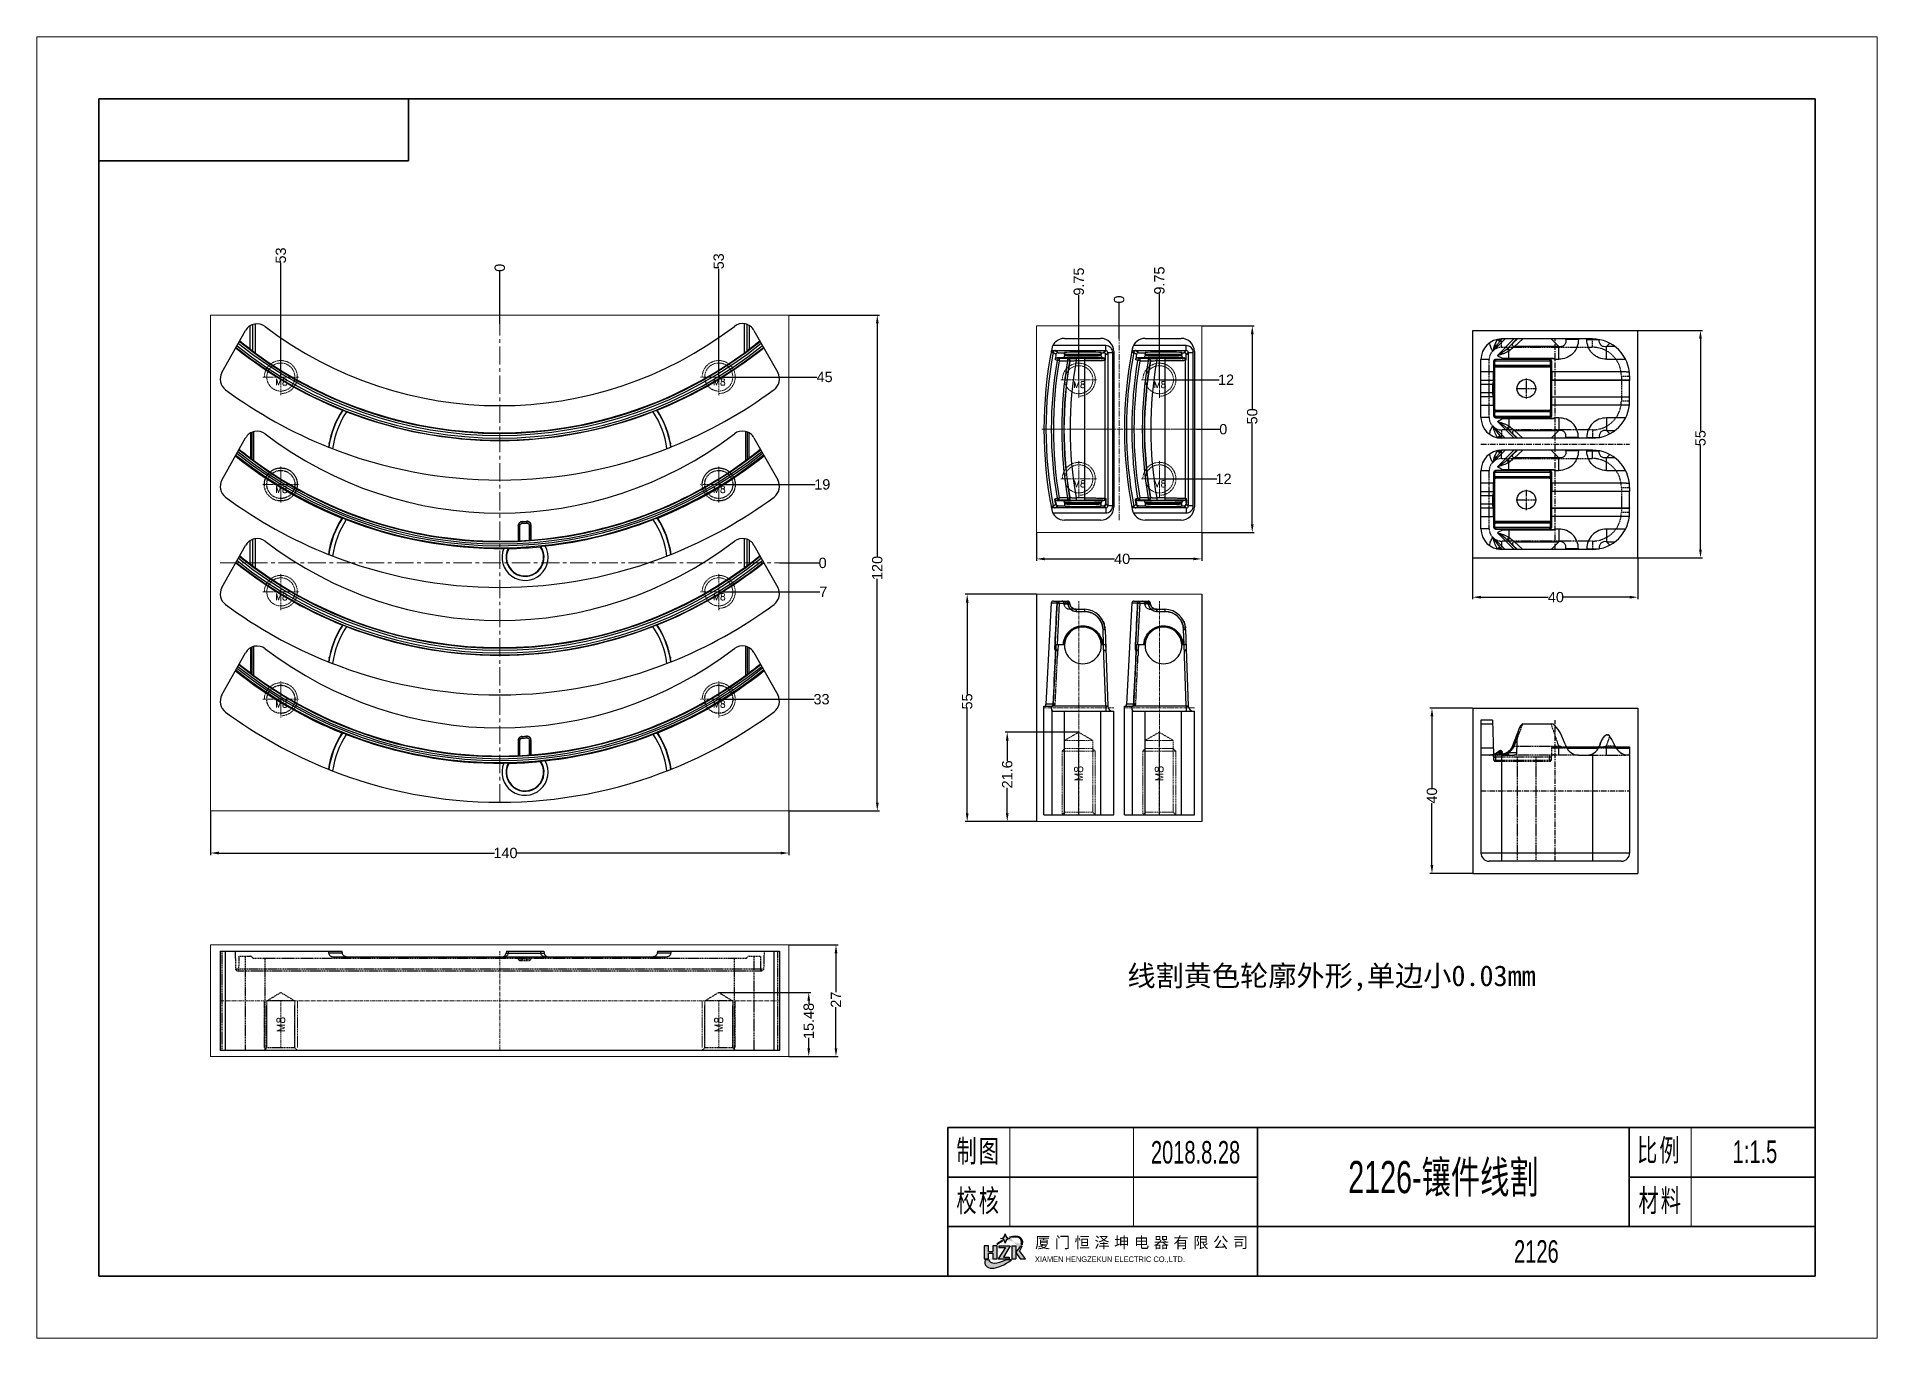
# Model space of a CAD drawing. Header units: inches. Extents: x -1272 to 960, y 895 to 1216.
# Drawn here: x -1272.2 to -826.7, y 901 to 1216 of the extents above; entities that cross this region are included whole.
import ezdxf
from ezdxf.enums import TextEntityAlignment as Align

# ---------------------------------------------------------------- set-up
doc = ezdxf.new("R2010")
doc.units = ezdxf.units.IN
doc.header["$MEASUREMENT"] = 0
doc.linetypes.add('CENTER', pattern=[0.6, 0.375, -0.075, 0.075, -0.075])
doc.linetypes.add('HIDDEN', pattern=[0.2, 0.1, -0.1])
for name, color, linetype in [('22', 7, 'Continuous'), ('23', 7, 'Continuous'), ('25', 7, 'Continuous'), ('DEFAULT_2', 8, 'HIDDEN')]:
    doc.layers.add(name, color=color, linetype=linetype)
for name, color, linetype, lineweight in [('center', 1, 'CENTER', 9), ('dim', 82, 'Continuous', 9), ('screw', 33, 'Continuous', 13), ('文字层', 3, 'Continuous', 18), ('粗实线层', 7, 'Continuous', 35), ('细实线层', 7, 'Continuous', 18)]:
    doc.layers.add(name, color=color, linetype=linetype, lineweight=lineweight)
doc.styles.get("Standard").update_dxf_attribs({"font": 'arial.ttf'})
doc.styles.add('TXT', font='txt.shx', dxfattribs={"bigfont": 'gbcbig.shx'})
doc.styles.add('标准', font='FSGB2312.ttf', dxfattribs={"width": 0.667})
doc.dimstyles.new('副本 STANDARD', dxfattribs={"dimtxt": 6, "dimasz": 4, "dimexe": 2, "dimexo": 0, "dimgap": 0, "dimtad": 0, "dimdsep": 46, "dimlunit": 6, "dimtxsty": 'Standard', "dimcen": 0, "dimclrd": 4, "dimclre": 4, "dimclrt": 6, "dimazin": 2, "dimtfac": 2, "dimtofl": 0, "dimtmove": 1, "dimatfit": 3, "dimfxl": 0, "dimtolj": 1, "dimtzin": 0, "dimarcsym": 0})

msp = doc.modelspace()

# ---------------------------------------------------------------- texts
at = {"insert": (-1008.188, 991.269), "char_height": 5, "attachment_point": 1}
msp.add_mtext_dynamic_manual_height_columns('{\\fSimSun|b0|i0|c134|p2;线割黄色轮廓外形,单边小0.03mm}', width=113.95108, gutter_width=12.5, heights=[0], dxfattribs=at)
at = {"layer": 'screw', "color": 222, "linetype": 'HIDDEN', "ltscale": 0.497582, "style": 'TXT'}
for p in [(-1019.999, 1037.724), (-1000.499, 1037.724), (-1213.12, 976.989), (-1107.12, 976.989)]:
    msp.add_text('M8', height=2, rotation=90, dxfattribs=at).set_placement(p, align=Align.MIDDLE)

# ---------------------------------------------------------------- blocks, each defined once
blk = doc.blocks.new('screw_m8_g')
at = {"layer": 'screw', "color": 1, "linetype": 'CENTER', "ltscale": 0.248791}
for p, q in [((-4.4, 0), (4.4, 0)), ((0, -4.4), (0, 4.4))]:
    blk.add_line(p, q, dxfattribs=at)
at = {"layer": 'screw', "color": 33, "linetype": 'HIDDEN', "ltscale": 0.248791}
blk.add_circle((0, 0), 3.4, dxfattribs=at)
at = {"layer": 'screw', "color": 92, "linetype": 'HIDDEN', "ltscale": 0.248791}
blk.add_arc((0, 0), 4, 270, 180, dxfattribs=at)
at = {"layer": 'screw', "color": 6, "style": 'TXT'}
blk.add_text('M8', height=1.6, dxfattribs=at).set_placement((-1.36, -2))
blk = doc.blocks.new('*D107')
at = {"layer": 'Defpoints', "color": 0, "transparency": 16777216}
for p in [(-1090.12, 996.23), (-1090.12, 969.23), (-1078.74, 969.23)]:
    blk.add_point(p, dxfattribs=at)
at = {"layer": 'dim', "color": 4, "lineweight": -2, "transparency": 16777216}
for p, q in [((-1090.12, 996.23), (-1078.24, 996.23)), ((-1078.74, 994.23), (-1078.74, 984.79)), ((-1078.74, 971.23), (-1078.74, 981.16)), ((-1090.12, 969.23), (-1078.24, 969.23))]:
    blk.add_line(p, q, dxfattribs=at)
at = {"layer": 'dim', "color": 4, "transparency": 16777216}
for points in [[(-1079.07, 994.23), (-1078.4, 994.23), (-1078.74, 996.23)], [(-1079.07, 971.23), (-1078.4, 971.23), (-1078.74, 969.23)]]:
    blk.add_solid(points, dxfattribs=at)
at = {"layer": 'dim', "color": 6, "transparency": 16777216, "insert": (-1078.74, 982.98), "char_height": 2.5, "attachment_point": 5, "rotation": 90}
blk.add_mtext('\\A1;27', dxfattribs=at)
blk = doc.blocks.new('*D108')
at = {"layer": 'Defpoints', "color": 0, "transparency": 16777216}
for p in [(-1090.12, 1148.69), (-1068.74, 1148.69), (-1090.12, 1028.69)]:
    blk.add_point(p, dxfattribs=at)
at = {"layer": 'dim', "color": 4, "lineweight": -2, "transparency": 16777216}
for p, q in [((-1090.12, 1148.69), (-1068.24, 1148.69)), ((-1068.74, 1146.69), (-1068.74, 1090.12)), ((-1068.74, 1030.69), (-1068.74, 1084.84)), ((-1090.12, 1028.69), (-1068.24, 1028.69))]:
    blk.add_line(p, q, dxfattribs=at)
at = {"layer": 'dim', "color": 4, "transparency": 16777216}
for points in [[(-1069.07, 1146.69), (-1068.4, 1146.69), (-1068.74, 1148.69)], [(-1069.07, 1030.69), (-1068.4, 1030.69), (-1068.74, 1028.69)]]:
    blk.add_solid(points, dxfattribs=at)
at = {"layer": 'dim', "color": 6, "transparency": 16777216, "insert": (-1068.74, 1087.48), "char_height": 2.5, "attachment_point": 5, "rotation": 90}
blk.add_mtext('\\A1;120', dxfattribs=at)
blk = doc.blocks.new('*D109')
at = {"layer": 'Defpoints', "color": 0, "transparency": 16777216}
for p in [(-990.2, 1146.05), (-990.2, 1096.05), (-977.97, 1096.05)]:
    blk.add_point(p, dxfattribs=at)
at = {"layer": 'dim', "color": 4, "lineweight": -2, "transparency": 16777216}
for p, q in [((-990.2, 1146.05), (-977.47, 1146.05)), ((-977.97, 1144.05), (-977.97, 1125.96)), ((-977.97, 1098.05), (-977.97, 1122.38)), ((-990.2, 1096.05), (-977.47, 1096.05))]:
    blk.add_line(p, q, dxfattribs=at)
at = {"layer": 'dim', "color": 4, "transparency": 16777216}
for points in [[(-978.31, 1144.05), (-977.64, 1144.05), (-977.97, 1146.05)], [(-978.31, 1098.05), (-977.64, 1098.05), (-977.97, 1096.05)]]:
    blk.add_solid(points, dxfattribs=at)
at = {"layer": 'dim', "color": 6, "transparency": 16777216, "insert": (-977.97, 1124.17), "char_height": 2.5, "attachment_point": 5, "rotation": 90}
blk.add_mtext('\\A1;50', dxfattribs=at)
blk = doc.blocks.new('*D100')
at = {"layer": 'Defpoints', "color": 0, "transparency": 16777216}
for p in [(-1030.2, 1081.11), (-1046.97, 1026.11), (-1030.2, 1026.11)]:
    blk.add_point(p, dxfattribs=at)
at = {"layer": 'dim', "color": 4, "lineweight": -2, "transparency": 16777216}
for p, q in [((-1030.2, 1081.11), (-1047.47, 1081.11)), ((-1046.97, 1079.11), (-1046.97, 1056.97)), ((-1046.97, 1028.11), (-1046.97, 1053.37)), ((-1030.2, 1026.11), (-1047.47, 1026.11))]:
    blk.add_line(p, q, dxfattribs=at)
at = {"layer": 'dim', "color": 4, "transparency": 16777216}
for points in [[(-1047.31, 1079.11), (-1046.64, 1079.11), (-1046.97, 1081.11)], [(-1047.31, 1028.11), (-1046.64, 1028.11), (-1046.97, 1026.11)]]:
    blk.add_solid(points, dxfattribs=at)
at = {"layer": 'dim', "color": 6, "transparency": 16777216, "insert": (-1046.97, 1055.17), "char_height": 2.5, "attachment_point": 5, "rotation": 90}
blk.add_mtext('\\A1;55', dxfattribs=at)
blk = doc.blocks.new('*D110')
at = {"layer": 'Defpoints', "color": 0, "transparency": 16777216}
for p in [(-924.62, 1053.54), (-934.47, 1013.54), (-924.62, 1013.54)]:
    blk.add_point(p, dxfattribs=at)
at = {"layer": 'dim', "color": 4, "lineweight": -2, "transparency": 16777216}
for p, q in [((-924.62, 1053.54), (-934.97, 1053.54)), ((-934.47, 1051.54), (-934.47, 1034.24)), ((-934.47, 1015.54), (-934.47, 1030.57)), ((-924.62, 1013.54), (-934.97, 1013.54))]:
    blk.add_line(p, q, dxfattribs=at)
at = {"layer": 'dim', "color": 4, "transparency": 16777216}
for points in [[(-934.81, 1051.54), (-934.14, 1051.54), (-934.47, 1053.54)], [(-934.81, 1015.54), (-934.14, 1015.54), (-934.47, 1013.54)]]:
    blk.add_solid(points, dxfattribs=at)
at = {"layer": 'dim', "color": 6, "transparency": 16777216, "insert": (-934.47, 1032.4), "char_height": 2.5, "attachment_point": 5, "rotation": 90}
blk.add_mtext('\\A1;40', dxfattribs=at)
blk = doc.blocks.new('*D101')
at = {"layer": 'Defpoints', "color": 0, "transparency": 16777216}
for p in [(-924.62, 1089.94), (-884.62, 1089.94), (-884.62, 1080.4)]:
    blk.add_point(p, dxfattribs=at)
at = {"layer": 'dim', "color": 4, "lineweight": -2, "transparency": 16777216}
for p, q in [((-924.62, 1089.94), (-924.62, 1079.9)), ((-884.62, 1089.94), (-884.62, 1079.9)), ((-922.62, 1080.4), (-906.31, 1080.4)), ((-886.62, 1080.4), (-902.64, 1080.4))]:
    blk.add_line(p, q, dxfattribs=at)
at = {"layer": 'dim', "color": 4, "transparency": 16777216}
for points in [[(-922.62, 1080.74), (-922.62, 1080.07), (-924.62, 1080.4)], [(-886.62, 1080.74), (-886.62, 1080.07), (-884.62, 1080.4)]]:
    blk.add_solid(points, dxfattribs=at)
at = {"layer": 'dim', "color": 6, "transparency": 16777216, "insert": (-904.47, 1080.4), "char_height": 2.5, "attachment_point": 5}
blk.add_mtext('\\A1;40', dxfattribs=at)
blk = doc.blocks.new('*D102')
at = {"layer": 'Defpoints', "color": 0, "transparency": 16777216}
for p in [(-884.62, 1144.94), (-884.62, 1089.94), (-869.47, 1089.94)]:
    blk.add_point(p, dxfattribs=at)
at = {"layer": 'dim', "color": 4, "lineweight": -2, "transparency": 16777216}
for p, q in [((-884.62, 1144.94), (-868.97, 1144.94)), ((-869.47, 1142.94), (-869.47, 1120.7)), ((-869.47, 1091.94), (-869.47, 1117.1)), ((-884.62, 1089.94), (-868.97, 1089.94))]:
    blk.add_line(p, q, dxfattribs=at)
at = {"layer": 'dim', "color": 4, "transparency": 16777216}
for points in [[(-869.81, 1142.94), (-869.14, 1142.94), (-869.47, 1144.94)], [(-869.81, 1091.94), (-869.14, 1091.94), (-869.47, 1089.94)]]:
    blk.add_solid(points, dxfattribs=at)
at = {"layer": 'dim', "color": 6, "transparency": 16777216, "insert": (-869.47, 1118.9), "char_height": 2.5, "attachment_point": 5, "rotation": 90}
blk.add_mtext('\\A1;55', dxfattribs=at)
blk = doc.blocks.new('*D103')
at = {"layer": 'Defpoints', "color": 0, "transparency": 16777216}
for p in [(-1030.2, 1096.05), (-990.2, 1096.05), (-990.2, 1089.67)]:
    blk.add_point(p, dxfattribs=at)
at = {"layer": 'dim', "color": 4, "lineweight": -2, "transparency": 16777216}
for p, q in [((-1030.2, 1096.05), (-1030.2, 1089.17)), ((-990.2, 1096.05), (-990.2, 1089.17)), ((-1028.2, 1089.67), (-1011.31, 1089.67)), ((-992.2, 1089.67), (-1007.64, 1089.67))]:
    blk.add_line(p, q, dxfattribs=at)
at = {"layer": 'dim', "color": 4, "transparency": 16777216}
for points in [[(-1028.2, 1090), (-1028.2, 1089.34), (-1030.2, 1089.67)], [(-992.2, 1090), (-992.2, 1089.34), (-990.2, 1089.67)]]:
    blk.add_solid(points, dxfattribs=at)
at = {"layer": 'dim', "color": 6, "transparency": 16777216, "insert": (-1009.47, 1089.67), "char_height": 2.5, "attachment_point": 5}
blk.add_mtext('\\A1;40', dxfattribs=at)
blk = doc.blocks.new('*D104')
at = {"layer": 'Defpoints', "color": 0, "transparency": 16777216}
for p in [(-1230.12, 1028.69), (-1090.12, 1028.69), (-1090.12, 1018.48)]:
    blk.add_point(p, dxfattribs=at)
at = {"layer": 'dim', "color": 4, "lineweight": -2, "transparency": 16777216}
for p, q in [((-1230.12, 1028.69), (-1230.12, 1017.98)), ((-1090.12, 1028.69), (-1090.12, 1017.98)), ((-1228.12, 1018.48), (-1161.38, 1018.48)), ((-1092.12, 1018.48), (-1156.1, 1018.48))]:
    blk.add_line(p, q, dxfattribs=at)
at = {"layer": 'dim', "color": 4, "transparency": 16777216}
for points in [[(-1228.12, 1018.81), (-1228.12, 1018.14), (-1230.12, 1018.48)], [(-1092.12, 1018.81), (-1092.12, 1018.14), (-1090.12, 1018.48)]]:
    blk.add_solid(points, dxfattribs=at)
at = {"layer": 'dim', "color": 6, "transparency": 16777216, "insert": (-1158.74, 1018.48), "char_height": 2.5, "attachment_point": 5}
blk.add_mtext('\\A1;140', dxfattribs=at)
blk = doc.blocks.new('*D86')
at = {"layer": 'Defpoints', "color": 0, "transparency": 16777216}
for p in [(-1160.12, 1088.69), (-1092.44, 1088.69), (-1082.78, 1088.69)]:
    blk.add_point(p, dxfattribs=at)
at = {"layer": 'dim', "color": 4, "lineweight": -2, "transparency": 16777216}
blk.add_line((-1092.44, 1088.69), (-1082.78, 1088.69), dxfattribs=at)
at = {"layer": 'dim', "color": 6, "transparency": 16777216, "insert": (-1081.97, 1088.69), "char_height": 2.5, "attachment_point": 5}
blk.add_mtext('\\A1;0', dxfattribs=at)
blk = doc.blocks.new('*D87')
at = {"layer": 'Defpoints', "color": 0, "transparency": 16777216}
for p in [(-1160.12, 1088.69), (-1107.12, 1081.69, 0), (-1082.63, 1081.69, 0)]:
    blk.add_point(p, dxfattribs=at)
at = {"layer": 'dim', "color": 4, "lineweight": -2, "transparency": 16777216}
blk.add_line((-1107.12, 1081.69), (-1082.63, 1081.69), dxfattribs=at)
at = {"layer": 'dim', "color": 6, "transparency": 16777216, "insert": (-1081.82, 1081.69), "char_height": 2.5, "attachment_point": 5}
blk.add_mtext('\\A1;7', dxfattribs=at)
blk = doc.blocks.new('*D88')
at = {"layer": 'Defpoints', "color": 0, "transparency": 16777216}
for p in [(-1160.12, 1088.69), (-1107.12, 1055.69, 0), (-1084.03, 1055.69, 0)]:
    blk.add_point(p, dxfattribs=at)
at = {"layer": 'dim', "color": 4, "lineweight": -2, "transparency": 16777216}
blk.add_line((-1107.12, 1055.69), (-1084.03, 1055.69), dxfattribs=at)
at = {"layer": 'dim', "color": 6, "transparency": 16777216, "insert": (-1082.24, 1055.69), "char_height": 2.5, "attachment_point": 5}
blk.add_mtext('\\A1;33', dxfattribs=at)
blk = doc.blocks.new('*D89')
at = {"layer": 'Defpoints', "color": 0, "transparency": 16777216}
for p in [(-1107.12, 1107.69, 0), (-1083.74, 1107.69, 0), (-1160.12, 1088.69)]:
    blk.add_point(p, dxfattribs=at)
at = {"layer": 'dim', "color": 4, "lineweight": -2, "transparency": 16777216}
blk.add_line((-1107.12, 1107.69), (-1083.74, 1107.69), dxfattribs=at)
at = {"layer": 'dim', "color": 6, "transparency": 16777216, "insert": (-1082.06, 1107.69), "char_height": 2.5, "attachment_point": 5}
blk.add_mtext('\\A1;19', dxfattribs=at)
blk = doc.blocks.new('*D90')
at = {"layer": 'Defpoints', "color": 0, "transparency": 16777216}
for p in [(-1107.12, 1133.69, 0), (-1083.34, 1133.69, 0), (-1160.12, 1088.69)]:
    blk.add_point(p, dxfattribs=at)
at = {"layer": 'dim', "color": 4, "lineweight": -2, "transparency": 16777216}
blk.add_line((-1107.12, 1133.69), (-1083.34, 1133.69), dxfattribs=at)
at = {"layer": 'dim', "color": 6, "transparency": 16777216, "insert": (-1081.49, 1133.69), "char_height": 2.5, "attachment_point": 5}
blk.add_mtext('\\A1;45', dxfattribs=at)
blk = doc.blocks.new('*D91')
at = {"layer": 'Defpoints', "color": 0, "transparency": 16777216}
for p in [(-1160.12, 1159.31), (-1160.12, 1146.61), (-1160.12, 1088.69)]:
    blk.add_point(p, dxfattribs=at)
at = {"layer": 'dim', "color": 4, "lineweight": -2, "transparency": 16777216}
blk.add_line((-1160.12, 1146.61), (-1160.12, 1159.31), dxfattribs=at)
at = {"layer": 'dim', "color": 6, "transparency": 16777216, "insert": (-1160.12, 1160.13), "char_height": 2.5, "attachment_point": 5, "rotation": 90}
blk.add_mtext('\\A1;0', dxfattribs=at)
blk = doc.blocks.new('*D92')
at = {"layer": 'Defpoints', "color": 0, "transparency": 16777216}
for p in [(-1213.12, 1161.32, 0), (-1213.12, 1133.69, 0), (-1160.12, 1088.69)]:
    blk.add_point(p, dxfattribs=at)
at = {"layer": 'dim', "color": 4, "lineweight": -2, "transparency": 16777216}
blk.add_line((-1213.12, 1133.69), (-1213.12, 1161.32), dxfattribs=at)
at = {"layer": 'dim', "color": 6, "transparency": 16777216, "insert": (-1213.12, 1163.11), "char_height": 2.5, "attachment_point": 5, "rotation": 90}
blk.add_mtext('\\A1;53', dxfattribs=at)
blk = doc.blocks.new('*D93')
at = {"layer": 'Defpoints', "color": 0, "transparency": 16777216}
for p in [(-1107.12, 1159.92), (-1107.12, 1133.69), (-1160.12, 1088.69)]:
    blk.add_point(p, dxfattribs=at)
at = {"layer": 'dim', "color": 4, "lineweight": -2, "transparency": 16777216}
blk.add_line((-1107.12, 1133.69), (-1107.12, 1159.92), dxfattribs=at)
at = {"layer": 'dim', "color": 6, "transparency": 16777216, "insert": (-1107.12, 1161.71), "char_height": 2.5, "attachment_point": 5, "rotation": 90}
blk.add_mtext('\\A1;53', dxfattribs=at)
blk = doc.blocks.new('*D105')
at = {"layer": 'Defpoints', "color": 0, "transparency": 16777216}
for p in [(-1107.12, 984.71), (-1090.12, 969.23), (-1085.33, 969.23)]:
    blk.add_point(p, dxfattribs=at)
at = {"layer": 'dim', "color": 4, "lineweight": -2, "transparency": 16777216}
for p, q in [((-1107.12, 984.71), (-1084.83, 984.71)), ((-1085.33, 982.71), (-1085.33, 981.93)), ((-1085.33, 971.23), (-1085.33, 973.73)), ((-1090.12, 969.23), (-1084.83, 969.23))]:
    blk.add_line(p, q, dxfattribs=at)
at = {"layer": 'dim', "color": 4, "transparency": 16777216}
for points in [[(-1085.67, 982.71), (-1085, 982.71), (-1085.33, 984.71)], [(-1085.67, 971.23), (-1085, 971.23), (-1085.33, 969.23)]]:
    blk.add_solid(points, dxfattribs=at)
at = {"layer": 'dim', "color": 6, "transparency": 16777216, "insert": (-1085.33, 977.83), "char_height": 2.5, "attachment_point": 5, "rotation": 90}
blk.add_mtext('\\A1;15.48', dxfattribs=at)
blk = doc.blocks.new('*D106')
at = {"layer": 'Defpoints', "color": 0, "transparency": 16777216}
for p in [(-1020, 1047.71), (-1037.28, 1026.11), (-1030.2, 1026.11)]:
    blk.add_point(p, dxfattribs=at)
at = {"layer": 'dim', "color": 4, "lineweight": -2, "transparency": 16777216}
for p, q in [((-1020, 1047.71), (-1037.78, 1047.71)), ((-1037.28, 1045.71), (-1037.28, 1040.79)), ((-1037.28, 1028.11), (-1037.28, 1034.25)), ((-1030.2, 1026.11), (-1037.78, 1026.11))]:
    blk.add_line(p, q, dxfattribs=at)
at = {"layer": 'dim', "color": 4, "transparency": 16777216}
for points in [[(-1037.61, 1045.71), (-1036.94, 1045.71), (-1037.28, 1047.71)], [(-1037.61, 1028.11), (-1036.94, 1028.11), (-1037.28, 1026.11)]]:
    blk.add_solid(points, dxfattribs=at)
at = {"layer": 'dim', "color": 6, "transparency": 16777216, "insert": (-1037.28, 1037.52), "char_height": 2.5, "attachment_point": 5, "rotation": 90}
blk.add_mtext('\\A1;21.6', dxfattribs=at)
blk = doc.blocks.new('*D94')
at = {"layer": 'Defpoints', "color": 0, "transparency": 16777216}
for p in [(-1010.2, 1121.05), (-991.49, 1121.05), (-985.8, 1121.05)]:
    blk.add_point(p, dxfattribs=at)
at = {"layer": 'dim', "color": 4, "lineweight": -2, "transparency": 16777216}
blk.add_line((-991.49, 1121.05), (-985.8, 1121.05), dxfattribs=at)
at = {"layer": 'dim', "color": 6, "transparency": 16777216, "insert": (-984.99, 1121.05), "char_height": 2.5, "attachment_point": 5}
blk.add_mtext('\\A1;0', dxfattribs=at)
blk = doc.blocks.new('*D95')
at = {"layer": 'Defpoints', "color": 0, "transparency": 16777216}
for p in [(-1010.2, 1121.05), (-1000.45, 1109.05), (-986.58, 1109.05)]:
    blk.add_point(p, dxfattribs=at)
at = {"layer": 'dim', "color": 4, "lineweight": -2, "transparency": 16777216}
blk.add_line((-1000.45, 1109.05), (-986.58, 1109.05), dxfattribs=at)
at = {"layer": 'dim', "color": 6, "transparency": 16777216, "insert": (-984.92, 1109.05), "char_height": 2.5, "attachment_point": 5}
blk.add_mtext('\\A1;12', dxfattribs=at)
blk = doc.blocks.new('*D96')
at = {"layer": 'Defpoints', "color": 0, "transparency": 16777216}
for p in [(-1000.45, 1133.05), (-985.98, 1133.05), (-1010.2, 1121.05)]:
    blk.add_point(p, dxfattribs=at)
at = {"layer": 'dim', "color": 4, "lineweight": -2, "transparency": 16777216}
blk.add_line((-1000.45, 1133.05), (-985.98, 1133.05), dxfattribs=at)
at = {"layer": 'dim', "color": 6, "transparency": 16777216, "insert": (-984.32, 1133.05), "char_height": 2.5, "attachment_point": 5}
blk.add_mtext('\\A1;12', dxfattribs=at)
blk = doc.blocks.new('*D97')
at = {"layer": 'Defpoints', "color": 0, "transparency": 16777216}
for p in [(-1010.2, 1151.65), (-1010.2, 1143.06), (-1010.2, 1121.05)]:
    blk.add_point(p, dxfattribs=at)
at = {"layer": 'dim', "color": 4, "lineweight": -2, "transparency": 16777216}
blk.add_line((-1010.2, 1143.06), (-1010.2, 1151.65), dxfattribs=at)
at = {"layer": 'dim', "color": 6, "transparency": 16777216, "insert": (-1010.2, 1152.46), "char_height": 2.5, "attachment_point": 5, "rotation": 90}
blk.add_mtext('\\A1;0', dxfattribs=at)
blk = doc.blocks.new('*D98')
at = {"layer": 'Defpoints', "color": 0, "transparency": 16777216}
for p in [(-1000.45, 1153.8), (-1000.45, 1133.05), (-1010.2, 1121.05)]:
    blk.add_point(p, dxfattribs=at)
at = {"layer": 'dim', "color": 4, "lineweight": -2, "transparency": 16777216}
blk.add_line((-1000.45, 1133.05), (-1000.45, 1153.8), dxfattribs=at)
at = {"layer": 'dim', "color": 6, "transparency": 16777216, "insert": (-1000.45, 1157.05), "char_height": 2.5, "attachment_point": 5, "rotation": 90}
blk.add_mtext('\\A1;9.75', dxfattribs=at)
blk = doc.blocks.new('*D99')
at = {"layer": 'Defpoints', "color": 0, "transparency": 16777216}
for p in [(-1019.95, 1153.54), (-1019.95, 1133.05), (-1010.2, 1121.05)]:
    blk.add_point(p, dxfattribs=at)
at = {"layer": 'dim', "color": 4, "lineweight": -2, "transparency": 16777216}
blk.add_line((-1019.95, 1133.05), (-1019.95, 1153.54), dxfattribs=at)
at = {"layer": 'dim', "color": 6, "transparency": 16777216, "insert": (-1019.95, 1156.8), "char_height": 2.5, "attachment_point": 5, "rotation": 90}
blk.add_mtext('\\A1;9.75', dxfattribs=at)
blk = doc.blocks.new('A4图框')
at = {"layer": '粗实线层'}
for p, q in [((-138.5, 95), (-138.5, -95)), ((138.5, 95), (-138.5, 95)), ((-88.5, 95), (-88.5, 85)), ((138.5, -95), (138.5, 95)), ((-88.5, 85), (-138.5, 85)), ((-138.5, -95), (138.5, -95))]:
    blk.add_line(p, q, dxfattribs=at)
at = {"layer": '细实线层'}
for p, q in [((148.5, 105), (-148.5, 105)), ((-148.5, 105), (-148.5, -105)), ((148.5, -105), (148.5, 105)), ((-148.5, -105), (148.5, -105))]:
    blk.add_line(p, q, dxfattribs=at)
at = {"layer": '文字层', "style": '标准', "width": 0.667}
blk.add_attdef('图纸编号', text='', height=5.19, rotation=180, dxfattribs=at).set_placement((-113.41, 90), align=Align.MIDDLE_CENTER)
blk = doc.blocks.new('A4标题栏')
h = blk.add_hatch(color=3)
h.dxf.hatch_style = 1
h.paths.add_polyline_path([(-132, 4.92), (-132.71, 4.92), (-132.71, 4.01), (-133.41, 4.01), (-133.41, 4.92), (-134.11, 4.92), (-134.11, 2.82), (-133.41, 2.82), (-133.41, 3.73), (-132.71, 3.73), (-132.71, 2.82), (-132, 2.82)])
h.paths.add_polyline_path([(-129.9, 4.92), (-131.74, 4.92), (-131.74, 4.64), (-130.67, 4.64), (-131.83, 2.82), (-130.07, 2.82), (-130.07, 3.1), (-131.02, 3.1)])
h.paths.add_polyline_path([(-129.02, 4.92), (-129.67, 4.92), (-129.67, 2.82), (-129.02, 2.82)])
edge = h.paths.add_edge_path()
edge.add_ellipse((-130.95, 3.87), major_axis=(-2.89, -2.17), ratio=0.475526, start_angle=127.0084, end_angle=146.5686)
edge.add_line((-127.97, 4.92), (-128.25, 4.92))
edge.add_ellipse((-130.78, 4.22), major_axis=(-2.55, -1.75), ratio=0.462381, start_angle=113.418, end_angle=143.4361, ccw=False)
edge.add_line((-129.02, 3.83), (-128.29, 2.82))
edge.add_line((-128.29, 2.82), (-127.44, 2.82))
edge.add_line((-127.44, 2.82), (-128.39, 4.08))
h.paths.add_polyline_path([(-129.95, 6.08, -0.414214), (-130.71, 6.84, -0.414214), (-131.47, 6.08, -0.414214), (-130.71, 5.32, -0.414214)])
h = blk.add_hatch(color=3)
h.dxf.hatch_style = 1
edge = h.paths.add_edge_path()
edge.add_ellipse((-130.78, 4.22), major_axis=(-2.55, -1.75), ratio=0.462381, start_angle=259.9884, end_angle=277.0287, ccw=False)
edge.add_arc((-131.47, 5.32), 0.495, 47.0815, 59.7575)
edge.add_ellipse((-130.95, 3.87), major_axis=(-2.89, -2.17), ratio=0.475526, start_angle=255.3223, end_angle=271.8023)
edge.add_line((-132.07, 5.18), (-131.89, 5.18))
edge = h.paths.add_edge_path()
edge.add_ellipse((-130.95, 3.87), major_axis=(-2.89, -2.17), ratio=0.475526, start_angle=152.9499, end_angle=232.8461)
edge.add_arc((-129.74, 6.93), 0.709, 246.2468, 261.3719)
edge.add_ellipse((-130.78, 4.22), major_axis=(-2.55, -1.75), ratio=0.462381, start_angle=150.9505, end_angle=232.0867, ccw=False)
edge.add_line((-128.15, 5.18), (-127.9, 5.18))
edge = h.paths.add_edge_path()
edge.add_ellipse((-130.95, 3.87), major_axis=(-2.89, -2.17), ratio=0.475526, start_angle=330.9377, end_angle=453.8146)
edge.add_line((-129.73, 2.64), (-130.63, 2.64))
edge.add_ellipse((-130.78, 4.22), major_axis=(-2.55, -1.75), ratio=0.462381, start_angle=352.501, end_angle=435.4781, ccw=False)
edge.add_line((-133.41, 2.64), (-133.98, 2.64))
h.paths.add_polyline_path([(-124.92, 1.33), (-97.75, 1.33), (-97.75, 2.79), (-124.92, 2.79)], flags=9)
h.paths.add_polyline_path([(-125.19, 3.38), (-97.3, 3.38), (-97.3, 6.3), (-125.19, 6.3)], flags=9)
at = {"color": 3}
for p, q in [((-133.41, 4.92), (-134.11, 4.92)), ((-134.11, 4.92), (-134.11, 2.82)), ((-133.41, 4.01), (-133.41, 4.92)), ((-133.41, 4.01), (-132.71, 4.01)), ((-133.41, 2.82), (-133.41, 3.73)), ((-133.41, 3.73), (-132.71, 3.73)), ((-132.71, 4.92), (-132.71, 4.01)), ((-132, 4.92), (-132.71, 4.92)), ((-132.71, 3.73), (-132.71, 2.82)), ((-132.07, 5.18), (-131.89, 5.18)), ((-132, 2.82), (-132, 4.92)), ((-130.67, 4.64), (-131.83, 2.82)), ((-131.74, 4.92), (-129.9, 4.92)), ((-131.74, 4.92), (-131.74, 4.64)), ((-131.74, 4.64), (-130.67, 4.64)), ((-129.9, 4.92), (-131.02, 3.1)), ((-131.02, 3.1), (-130.07, 3.1)), ((-130.07, 3.1), (-130.07, 2.82)), ((-129.67, 4.92), (-129.02, 4.92)), ((-129.67, 4.92), (-129.67, 2.82)), ((-129.02, 4.92), (-129.02, 2.82)), ((-129.02, 3.83), (-128.29, 2.82)), ((-127.44, 2.82), (-128.39, 4.08)), ((-128.25, 4.92), (-127.97, 4.92)), ((-128.15, 5.18), (-127.9, 5.18)), ((-134.11, 2.82), (-133.41, 2.82)), ((-132.71, 2.82), (-132, 2.82)), ((-131.83, 2.82), (-130.07, 2.82)), ((-129.67, 2.82), (-129.02, 2.82)), ((-128.29, 2.82), (-127.44, 2.82))]:
    blk.add_line(p, q, dxfattribs=at)
for points in [[(-133.41, 2.64), (-133.98, 2.64)], [(-129.73, 2.64), (-130.63, 2.64)]]:
    blk.add_lwpolyline(points, dxfattribs=at)
for centre, radius, start, end in [((-131.47, 6.84), 0.758, 270, 0), ((-131.47, 5.32), 0.758, 0, 90), ((-129.95, 6.84), 0.758, 180, 270), ((-129.95, 5.32), 0.758, 90, 180), ((-129.74, 6.93), 0.709, 246.2468, 261.3719), ((-131.47, 5.32), 0.495, 47.0815, 59.7575)]:
    blk.add_arc(centre, radius, start, end, dxfattribs=at)
for centre, major_axis, ratio, start_param, end_param in [((-130.95, 3.87), (-2.89, -2.17), 0.475526, 2.66948, 4.06393), ((-130.78, 4.22), (-2.55, -1.75), 0.462381, 2.634582, 4.050677), ((-130.95, 3.87), (-2.89, -2.17), 0.475526, 4.456214, 4.743846), ((-130.78, 4.22), (-2.55, -1.75), 0.462381, 4.537653, 4.835062), ((-130.78, 4.22), (-2.55, -1.75), 0.462381, 1.979518, 2.503433), ((-130.95, 3.87), (-2.89, -2.17), 0.475526, 2.216715, 2.558104), ((-130.95, 3.87), (-2.89, -2.17), 0.475526, 5.775953, 7.920559), ((-130.78, 4.22), (-2.55, -1.75), 0.462381, 6.152303, 7.600527)]:
    blk.add_ellipse(centre, major_axis=major_axis, ratio=ratio, start_param=start_param, end_param=end_param, dxfattribs=at)
at = {"layer": '粗实线层'}
for p, q in [((-140, 24), (-140, 0)), ((-140, 24), (0, 24)), ((-90, 24), (-90, 0)), ((-30, 24), (-30, 8)), ((0, 24), (0, 0)), ((0, 24), (0, 8)), ((-140, 16), (-90, 16)), ((-30, 16), (0, 16)), ((-140, 8), (0, 8)), ((-140, 0), (0, 0))]:
    blk.add_line(p, q, dxfattribs=at)
at = {"layer": '细实线层'}
for p, q in [((-130, 24), (-130, 8)), ((-110, 24), (-110, 8)), ((-20, 24), (-20, 8))]:
    blk.add_line(p, q, dxfattribs=at)
at = {"color": 3, "attachment_point": 1}
for s, insert, char_height in [('{\\f汉仪综艺体简|b0|i0|c134|p49;\\T1.3;厦门恒泽坤电器有限公司}', (-125.9, 6.35), 1.8), ('{\\f汉仪综艺体简|b0|i0|c134|p49;XIAMEN HENGZEKUN ELECTRIC CO.,LTD.}', (-125.93, 3.19), 0.9)]:
    blk.add_mtext_dynamic_manual_height_columns(s, width=1520, gutter_width=12.5, heights=[0], dxfattribs=dict(at, insert=insert, char_height=char_height))
at = {"layer": '文字层', "char_height": 3.597, "width": 18, "attachment_point": 5, "line_spacing_factor": 0.963108, "style": '标准'}
for s, insert in [('\\T1.1;制图', (-135, 20)), ('{\\T1.1;比例}', (-25.15, 20.14)), ('\\T1.1;校核', (-135, 12)), ('{\\T1.1;材料}', (-24.93, 12.02))]:
    blk.add_mtext(s, dxfattribs=dict(at, insert=insert))
at = {"layer": '文字层', "style": '标准', "width": 0.667}
for tag, height, p in [('制图签名', 3.63, (-120, 20)), ('制图日期', 3.63, (-100, 20)), ('图纸比例', 3.63, (-9.73, 20.09)), ('图纸名称', 5.19, (-60, 16)), ('校核签名', 3.63, (-120, 12)), ('校核日期', 3.63, (-100, 12)), ('材料', 3.63, (-9.94, 12.38)), ('图纸编号', 3.63, (-45, 4))]:
    blk.add_attdef(tag, text='', height=height, dxfattribs=at).set_placement(p, align=Align.MIDDLE_CENTER)

# ---------------------------------------------------------------- dimensions: what is measured, and where the dimension line sits
at = {"layer": 'dim'}
for feature_location, offset, dtype, origin, picture, middle in [((-1213.12, 1133.688, 0), (0, 27.635), 1, (-1160.12, 1088.688), '*D92', (-1213.12, 1163.113)), ((-1107.12, 1133.688), (0, 26.229), 1, (-1160.12, 1088.688), '*D93', (-1107.12, 1161.707)), ((-1160.11986797, 1146.610937376), (0, 12.701918667), 1, (-1160.11986797, 1088.687583572), '*D91', (-1160.11986797, 1160.12799929)), ((-1019.949, 1133.051), (0, 20.488), 1, (-1010.199, 1121.051), '*D99', (-1019.949, 1156.795)), ((-1000.449, 1133.051), (0, 20.746), 1, (-1010.199, 1121.051), '*D98', (-1000.449, 1157.053)), ((-1010.198502405, 1143.060163212), (0, 8.586508024), 1, (-1010.198502405, 1121.05054255), '*D97', (-1010.198502405, 1152.461814483)), ((-1107.12, 1133.688, 0), (23.777, 0), 0, (-1160.12, 1088.688), '*D90', (-1081.492, 1133.688)), ((-1000.449, 1133.051), (14.472, 0), 0, (-1010.199, 1121.051), '*D96', (-984.317, 1133.051)), ((-991.492395882, 1121.05054255), (5.687533948, 0), 0, (-1010.198502405, 1121.05054255), '*D94', (-984.989718687, 1121.05054255)), ((-1000.449, 1109.051), (13.869, 0), 0, (-1010.199, 1121.051), '*D95', (-984.919, 1109.051)), ((-1107.12, 1107.688, 0), (23.382, 0), 0, (-1160.12, 1088.688), '*D89', (-1082.062, 1107.688)), ((-1092.439929216, 1088.687583572), (9.655356429, 0), 0, (-1160.11986797, 1088.687583572), '*D86', (-1081.96942954, 1088.687583572)), ((-1107.12, 1081.688, 0), (24.488, 0), 0, (-1160.12, 1088.688), '*D87', (-1081.823, 1081.688)), ((-1107.12, 1055.688, 0), (23.095, 0), 0, (-1160.12, 1088.688), '*D88', (-1082.236, 1055.688))]:
    dim = msp.add_ordinate_dim(feature_location=feature_location, offset=offset, dtype=dtype, origin=origin, dimstyle='副本 STANDARD', override={"dimtxt": 2.5, "dimasz": 2, "dimexe": 0.49975, "dimfxl": 1.25}, dxfattribs=at)
    dim.commit()
    dim.dimension.update_dxf_attribs({"geometry": picture, "text_midpoint": middle})
for base, p1, p2, picture, middle in [((-1068.737, 1148.688), (-1090.12, 1028.688), (-1090.12, 1148.688), '*D108', (-1068.737, 1087.476)), ((-977.974, 1096.051), (-990.199, 1146.051), (-990.199, 1096.051), '*D109', (-977.974, 1124.171)), ((-869.474, 1089.94), (-884.616, 1144.94), (-884.616, 1089.94), '*D102', (-869.474, 1118.905)), ((-1046.974, 1026.109), (-1030.199, 1081.109), (-1030.199, 1026.109), '*D100', (-1046.974, 1055.171)), ((-934.474, 1013.54), (-924.616, 1053.54), (-924.616, 1013.54), '*D110', (-934.474, 1032.405)), ((-1037.275, 1026.109), (-1019.999, 1047.706), (-1030.199, 1026.109), '*D106', (-1037.275, 1037.522)), ((-1078.737, 969.233), (-1090.12, 996.233), (-1090.12, 969.233), '*D107', (-1078.737, 982.976)), ((-1085.332, 969.233), (-1107.12, 984.71), (-1090.12, 969.233), '*D105', (-1085.332, 977.831))]:
    dim = msp.add_linear_dim(base=base, p1=p1, p2=p2, angle=90, dimstyle='副本 STANDARD', override={"dimtxt": 2.5, "dimasz": 2, "dimexe": 0.49975, "dimfxl": 1.25}, dxfattribs=at)
    dim.commit()
    dim.dimension.update_dxf_attribs({"geometry": picture, "text_midpoint": middle, "dimtype": 160})
for base, p1, p2, picture, middle in [((-990.199, 1089.671), (-1030.199, 1096.051), (-990.199, 1096.051), '*D103', (-1009.474, 1089.671)), ((-884.616, 1080.405), (-924.616, 1089.94), (-884.616, 1089.94), '*D101', (-904.474, 1080.405)), ((-1090.12, 1018.476), (-1230.12, 1028.688), (-1090.12, 1028.688), '*D104', (-1158.737, 1018.476))]:
    dim = msp.add_linear_dim(base=base, p1=p1, p2=p2, dimstyle='副本 STANDARD', override={"dimtxt": 2.5, "dimasz": 2, "dimexe": 0.49975, "dimfxl": 1.25}, dxfattribs=at)
    dim.commit()
    dim.dimension.update_dxf_attribs({"geometry": picture, "text_midpoint": middle, "dimtype": 160})

# ---------------------------------------------------------------- linework, layer by layer
at = {"color": 0, "linetype": 'Continuous', "ltscale": 3.6576}
for p, q in [((-924.616, 1144.94), (-884.616, 1144.94)), ((-924.616, 1089.94), (-924.616, 1144.94)), ((-884.616, 1089.94), (-884.616, 1144.94)), ((-924.616, 1089.94), (-884.616, 1089.94))]:
    msp.add_line(p, q, dxfattribs=at)
at = {"color": 7, "linetype": 'Continuous'}
for p, q in [((-916.782, 1142.905), (-919.729, 1139.957)), ((-918.821, 1142.757), (-918.623, 1142.757)), ((-918.645, 1138.873), (-914.613, 1142.905)), ((-917.492, 1142.905), (-917.726, 1142.671)), ((-917.726, 1142.671), (-917.61, 1142.791)), ((-917.61, 1142.791), (-917.501, 1142.905)), ((-915.932, 1140.876), (-913.903, 1142.905)), ((-914.873, 1141.877), (-913.736, 1142.905)), ((-912.461, 1142.905), (-914.518, 1141.047)), ((-903.772, 1141.047), (-914.518, 1141.047)), ((-903.772, 1141.047), (-905.63, 1142.905)), ((-903.772, 1138.006), (-903.772, 1141.047)), ((-902.209, 1142.905), (-902.062, 1142.758)), ((-902.062, 1142.905), (-902.062, 1142.758)), ((-899.021, 1142.758), (-902.062, 1142.758)), ((-899.021, 1142.758), (-899.021, 1142.905)), ((-896.978, 1142.905), (-896.978, 1142.758)), ((-896.978, 1142.758), (-893.996, 1142.758)), ((-891.412, 1141.862), (-892.227, 1141.047)), ((-892.227, 1138.006), (-892.227, 1141.047)), ((-890.141, 1141.047), (-892.227, 1141.047)), ((-919.554, 1137.475), (-919.554, 1124.334)), ((-919.554, 1137.475), (-919.512, 1137.432)), ((-919.512, 1136.688), (-919.547, 1136.653)), ((-919.512, 1137.432), (-919.512, 1136.688)), ((-919.512, 1137.432), (-919.212, 1137.432)), ((-919.212, 1136.688), (-919.512, 1136.688)), ((-919.247, 1125.6), (-919.247, 1136.21)), ((-919.212, 1136.688), (-919.212, 1137.448)), ((-919.012, 1137.932), (-919.055, 1137.975)), ((-905.984, 1137.975), (-919.055, 1137.975)), ((-919.037, 1136.163), (-919.012, 1136.188)), ((-906.002, 1136.163), (-919.037, 1136.163)), ((-919.027, 1137.632), (-906.011, 1137.632)), ((-919.012, 1137.632), (-919.012, 1137.932)), ((-906.026, 1137.932), (-919.012, 1137.932)), ((-919.012, 1136.188), (-919.012, 1136.488)), ((-906.026, 1136.488), (-919.012, 1136.488)), ((-919.012, 1136.188), (-906.026, 1136.188)), ((-915.844, 1138.191), (-915.844, 1139.979)), ((-915.844, 1138.244), (-905.26, 1138.244)), ((-915.844, 1138.191), (-905.26, 1138.191)), ((-905.984, 1137.975), (-906.026, 1137.932)), ((-906.026, 1137.932), (-906.026, 1137.632)), ((-906.026, 1136.488), (-906.026, 1136.188)), ((-906.026, 1136.188), (-906.002, 1136.163)), ((-905.827, 1137.448), (-905.827, 1136.688)), ((-905.827, 1137.432), (-905.527, 1137.432)), ((-905.527, 1136.688), (-905.827, 1136.688)), ((-905.792, 1136.21), (-905.792, 1125.6)), ((-905.527, 1137.432), (-905.484, 1137.475)), ((-905.527, 1136.688), (-905.527, 1137.432)), ((-905.492, 1136.653), (-905.527, 1136.688)), ((-905.484, 1124.334), (-905.484, 1137.475)), ((-905.26, 1138.244), (-905.26, 1138.191)), ((-904.766, 1138.006), (-903.772, 1138.006)), ((-892.227, 1138.006), (-887.605, 1138.006)), ((-919.554, 1134.916), (-922.616, 1134.916)), ((-922.616, 1132.937), (-919.612, 1132.937)), ((-919.819, 1131.894), (-922.616, 1131.894)), ((-919.612, 1132.937), (-919.819, 1131.894)), ((-887.445, 1134.914), (-905.484, 1134.912)), ((-886.616, 1132.938), (-905.426, 1132.937)), ((-905.426, 1132.937), (-905.414, 1132.875)), ((-905.414, 1128.934), (-905.414, 1132.875)), ((-886.616, 1132.875), (-905.414, 1132.875)), ((-922.616, 1129.915), (-919.819, 1129.915)), ((-919.612, 1128.873), (-922.616, 1128.873)), ((-919.612, 1128.873), (-919.819, 1129.915)), ((-905.426, 1128.873), (-905.414, 1128.934)), ((-905.426, 1128.873), (-886.616, 1128.871)), ((-905.414, 1128.934), (-886.616, 1128.934)), ((-922.616, 1126.893), (-919.554, 1126.893)), ((-919.512, 1124.377), (-919.554, 1124.334)), ((-919.547, 1125.156), (-919.512, 1125.121)), ((-919.512, 1125.121), (-919.512, 1124.377)), ((-919.512, 1125.121), (-919.212, 1125.121)), ((-919.212, 1124.377), (-919.512, 1124.377)), ((-919.212, 1124.362), (-919.212, 1125.121)), ((-919.055, 1123.835), (-919.012, 1123.877)), ((-919.055, 1123.835), (-905.984, 1123.835)), ((-919.012, 1125.621), (-919.037, 1125.646)), ((-919.037, 1125.646), (-906.002, 1125.646)), ((-906.011, 1124.177), (-919.027, 1124.177)), ((-919.012, 1125.321), (-919.012, 1125.621)), ((-906.026, 1125.621), (-919.012, 1125.621)), ((-919.012, 1125.321), (-906.026, 1125.321)), ((-919.012, 1123.877), (-919.012, 1124.177)), ((-919.012, 1123.877), (-906.026, 1123.877)), ((-914.61, 1118.905), (-918.645, 1122.936)), ((-915.844, 1123.619), (-915.844, 1121.83)), ((-905.26, 1123.619), (-915.844, 1123.619)), ((-905.26, 1123.565), (-915.844, 1123.565)), ((-906.002, 1125.646), (-906.026, 1125.621)), ((-906.026, 1125.621), (-906.026, 1125.321)), ((-906.026, 1124.177), (-906.026, 1123.877)), ((-906.026, 1123.877), (-905.984, 1123.835)), ((-905.827, 1125.121), (-905.827, 1124.362)), ((-905.827, 1125.121), (-905.527, 1125.121)), ((-905.527, 1124.377), (-905.827, 1124.377)), ((-905.527, 1125.121), (-905.492, 1125.156)), ((-905.527, 1124.377), (-905.527, 1125.121)), ((-905.484, 1124.334), (-905.527, 1124.377)), ((-886.673, 1126.893), (-905.484, 1126.898)), ((-905.26, 1123.619), (-905.26, 1123.565)), ((-903.772, 1123.803), (-904.765, 1123.803)), ((-903.772, 1123.803), (-903.772, 1120.762)), ((-892.227, 1123.803), (-892.227, 1120.762)), ((-887.605, 1123.803), (-892.227, 1123.803)), ((-919.729, 1121.852), (-916.782, 1118.905)), ((-918.821, 1119.052), (-918.623, 1119.052)), ((-917.726, 1119.139), (-917.492, 1118.905)), ((-917.61, 1119.019), (-917.726, 1119.139)), ((-917.501, 1118.905), (-917.61, 1119.019)), ((-913.903, 1118.905), (-915.932, 1120.934)), ((-913.736, 1118.905), (-914.873, 1119.932)), ((-914.518, 1120.762), (-912.461, 1118.905)), ((-914.518, 1120.762), (-903.772, 1120.762)), ((-905.63, 1118.905), (-903.772, 1120.762)), ((-902.062, 1119.052), (-902.209, 1118.905)), ((-902.062, 1119.052), (-902.062, 1118.905)), ((-899.021, 1119.052), (-902.062, 1119.052)), ((-899.021, 1118.905), (-899.021, 1119.052)), ((-896.978, 1119.052), (-896.978, 1118.905)), ((-896.978, 1119.052), (-893.996, 1119.052)), ((-892.227, 1120.762), (-891.412, 1119.947)), ((-892.227, 1120.762), (-890.141, 1120.762)), ((-916.782, 1115.975), (-919.729, 1113.028)), ((-918.821, 1115.828), (-918.623, 1115.828)), ((-918.645, 1111.944), (-914.613, 1115.975)), ((-917.492, 1115.975), (-917.726, 1115.741)), ((-917.726, 1115.741), (-917.61, 1115.861)), ((-917.61, 1115.861), (-917.501, 1115.975)), ((-915.932, 1113.946), (-913.903, 1115.975)), ((-914.873, 1114.948), (-913.736, 1115.975)), ((-912.461, 1115.975), (-914.518, 1114.118)), ((-903.772, 1114.118), (-914.518, 1114.118)), ((-903.772, 1114.118), (-905.63, 1115.975)), ((-903.772, 1111.077), (-903.772, 1114.118)), ((-902.209, 1115.975), (-902.062, 1115.828)), ((-902.062, 1115.975), (-902.062, 1115.828)), ((-899.021, 1115.828), (-902.062, 1115.828)), ((-899.021, 1115.828), (-899.021, 1115.975)), ((-896.978, 1115.975), (-896.978, 1115.828)), ((-896.978, 1115.828), (-893.996, 1115.828)), ((-891.412, 1114.933), (-892.227, 1114.118)), ((-892.227, 1111.077), (-892.227, 1114.118)), ((-890.141, 1114.118), (-892.227, 1114.118)), ((-919.554, 1110.546), (-919.554, 1097.405)), ((-919.554, 1110.546), (-919.512, 1110.503)), ((-919.512, 1109.759), (-919.547, 1109.724)), ((-919.512, 1110.503), (-919.512, 1109.759)), ((-919.512, 1110.503), (-919.212, 1110.503)), ((-919.212, 1109.759), (-919.512, 1109.759)), ((-919.212, 1109.759), (-919.212, 1110.518)), ((-919.012, 1111.003), (-919.055, 1111.045)), ((-905.984, 1111.045), (-919.055, 1111.045)), ((-919.027, 1110.703), (-906.011, 1110.703)), ((-919.012, 1110.703), (-919.012, 1111.003)), ((-906.026, 1111.003), (-919.012, 1111.003)), ((-919.012, 1109.259), (-919.012, 1109.559)), ((-906.026, 1109.559), (-919.012, 1109.559)), ((-915.844, 1111.261), (-915.844, 1113.05)), ((-915.844, 1111.315), (-905.26, 1111.315)), ((-915.844, 1111.261), (-905.26, 1111.261)), ((-905.984, 1111.045), (-906.026, 1111.003)), ((-906.026, 1111.003), (-906.026, 1110.703)), ((-906.026, 1109.559), (-906.026, 1109.259)), ((-905.827, 1110.518), (-905.827, 1109.759)), ((-905.827, 1110.503), (-905.527, 1110.503)), ((-905.527, 1109.759), (-905.827, 1109.759)), ((-905.527, 1110.503), (-905.484, 1110.546)), ((-905.527, 1109.759), (-905.527, 1110.503)), ((-905.492, 1109.724), (-905.527, 1109.759)), ((-905.484, 1097.405), (-905.484, 1110.546)), ((-905.26, 1111.315), (-905.26, 1111.261)), ((-904.766, 1111.077), (-903.772, 1111.077)), ((-892.227, 1111.077), (-887.605, 1111.077)), ((-919.554, 1107.987), (-922.616, 1107.987)), ((-922.616, 1106.007), (-919.612, 1106.007)), ((-919.819, 1104.965), (-922.616, 1104.965)), ((-919.612, 1106.007), (-919.819, 1104.965)), ((-919.247, 1098.67), (-919.247, 1109.28)), ((-919.037, 1109.234), (-919.012, 1109.259)), ((-906.002, 1109.234), (-919.037, 1109.234)), ((-919.012, 1109.259), (-906.026, 1109.259)), ((-906.026, 1109.259), (-906.002, 1109.234)), ((-905.792, 1109.28), (-905.792, 1098.67)), ((-887.445, 1107.985), (-905.484, 1107.982)), ((-886.616, 1106.009), (-905.426, 1106.007)), ((-905.426, 1106.007), (-905.414, 1105.946)), ((-905.414, 1102.005), (-905.414, 1105.946)), ((-886.616, 1105.946), (-905.414, 1105.946)), ((-922.616, 1102.986), (-919.819, 1102.985)), ((-919.612, 1101.943), (-922.616, 1101.943)), ((-919.612, 1101.943), (-919.819, 1102.985)), ((-905.426, 1101.943), (-905.414, 1102.005)), ((-905.426, 1101.943), (-886.616, 1101.941)), ((-905.414, 1102.005), (-886.616, 1102.005)), ((-922.616, 1099.964), (-919.554, 1099.964)), ((-919.512, 1097.447), (-919.554, 1097.405)), ((-919.547, 1098.227), (-919.512, 1098.192)), ((-919.512, 1098.192), (-919.512, 1097.447)), ((-919.512, 1098.192), (-919.212, 1098.192)), ((-919.212, 1097.447), (-919.512, 1097.447)), ((-919.212, 1097.432), (-919.212, 1098.192)), ((-919.055, 1096.905), (-919.012, 1096.948)), ((-919.055, 1096.905), (-905.984, 1096.905)), ((-919.012, 1098.692), (-919.037, 1098.717)), ((-919.037, 1098.717), (-906.002, 1098.717)), ((-906.011, 1097.247), (-919.027, 1097.247)), ((-919.012, 1098.392), (-919.012, 1098.692)), ((-906.026, 1098.692), (-919.012, 1098.692)), ((-919.012, 1098.392), (-906.026, 1098.392)), ((-919.012, 1096.948), (-919.012, 1097.247)), ((-919.012, 1096.948), (-906.026, 1096.948)), ((-914.61, 1091.975), (-918.645, 1096.007)), ((-915.844, 1096.689), (-915.844, 1094.901)), ((-905.26, 1096.689), (-915.844, 1096.689)), ((-905.26, 1096.636), (-915.844, 1096.636)), ((-906.002, 1098.717), (-906.026, 1098.692)), ((-906.026, 1098.692), (-906.026, 1098.392)), ((-906.026, 1097.247), (-906.026, 1096.948)), ((-906.026, 1096.948), (-905.984, 1096.905)), ((-905.827, 1098.192), (-905.827, 1097.432)), ((-905.827, 1098.192), (-905.527, 1098.192)), ((-905.527, 1097.447), (-905.827, 1097.447)), ((-905.527, 1098.192), (-905.492, 1098.227)), ((-905.527, 1097.447), (-905.527, 1098.192)), ((-905.484, 1097.405), (-905.527, 1097.447)), ((-886.673, 1099.964), (-905.484, 1099.968)), ((-905.26, 1096.689), (-905.26, 1096.636)), ((-903.772, 1096.874), (-904.765, 1096.874)), ((-903.772, 1096.874), (-903.772, 1093.833)), ((-892.227, 1096.874), (-892.227, 1093.833)), ((-887.605, 1096.874), (-892.227, 1096.874)), ((-919.729, 1094.923), (-916.782, 1091.975)), ((-918.821, 1092.122), (-918.623, 1092.122)), ((-917.726, 1092.209), (-917.492, 1091.975)), ((-917.61, 1092.089), (-917.726, 1092.209)), ((-917.501, 1091.975), (-917.61, 1092.089)), ((-913.903, 1091.975), (-915.932, 1094.004)), ((-913.736, 1091.975), (-914.873, 1093.002)), ((-914.518, 1093.833), (-912.461, 1091.975)), ((-914.518, 1093.833), (-903.772, 1093.833)), ((-905.63, 1091.975), (-903.772, 1093.833)), ((-902.062, 1092.122), (-902.209, 1091.975)), ((-902.062, 1092.122), (-902.062, 1091.975)), ((-899.021, 1092.122), (-902.062, 1092.122)), ((-899.021, 1091.975), (-899.021, 1092.122)), ((-896.978, 1092.122), (-896.978, 1091.975)), ((-896.978, 1092.122), (-893.996, 1092.122)), ((-892.227, 1093.833), (-891.412, 1093.018)), ((-892.227, 1093.833), (-890.141, 1093.833)), ((-922.616, 1050.606), (-922.616, 1018.474)), ((-919.848, 1050.606), (-922.616, 1050.606)), ((-922.616, 1049.776), (-919.819, 1049.776)), ((-919.848, 1050.606), (-919.56, 1042.375)), ((-913.456, 1048.402), (-914.988, 1044.388)), ((-913.736, 1047.205), (-914.873, 1044.222)), ((-913.903, 1042.692), (-913.736, 1047.205)), ((-912.461, 1049.767), (-905.63, 1049.767)), ((-919.612, 1043.864), (-922.616, 1043.864)), ((-917.616, 1043.186), (-917.616, 1016.474)), ((-917.492, 1042.692), (-917.501, 1042.918)), ((-916.921, 1042.524), (-917.204, 1042.431)), ((-916.109, 1042.91), (-916.109, 1042.909)), ((-915.968, 1043.008), (-916.05, 1042.948)), ((-915.958, 1043.016), (-915.968, 1043.008)), ((-913.903, 1042.692), (-915.932, 1042.692)), ((-914.988, 1044.387), (-915.192, 1043.954)), ((-902.209, 1044.799), (-902.062, 1044.372)), ((-901.978, 1044.213), (-893.996, 1044.213)), ((-901.792, 1043.862), (-894.206, 1043.858)), ((-895.616, 1042.506), (-895.616, 1016.474)), ((-890.047, 1044.213), (-886.616, 1044.213)), ((-889.838, 1043.856), (-886.616, 1043.855)), ((-886.616, 1044.213), (-886.616, 1042.476)), ((-920.534, 1042.203), (-922.616, 1042.203)), ((-916.782, 1042.203), (-914.61, 1042.203)), ((-899.021, 1042.203), (-896.978, 1042.203)), ((-886.673, 1042.203), (-887.605, 1042.203)), ((-886.616, 1042.203), (-886.616, 1018.474)), ((-886.616, 1018.474), (-922.616, 1018.474)), ((-888.616, 1016.474), (-920.616, 1016.474))]:
    msp.add_line(p, q, dxfattribs=at)
at = {"color": 2, "linetype": 'Continuous'}
for p, q in [((-895.616, 1142.905), (-917.616, 1142.905)), ((-922.616, 1123.905), (-922.616, 1137.905)), ((-886.616, 1133.905), (-886.616, 1132.938)), ((-886.616, 1128.934), (-886.616, 1132.875)), ((-886.616, 1127.905), (-886.616, 1128.871)), ((-895.616, 1118.905), (-917.616, 1118.905)), ((-895.616, 1115.975), (-917.616, 1115.975)), ((-922.616, 1096.975), (-922.616, 1110.975)), ((-886.616, 1106.975), (-886.616, 1106.009)), ((-886.616, 1102.005), (-886.616, 1105.946)), ((-886.616, 1100.975), (-886.616, 1101.942)), ((-895.616, 1091.975), (-917.616, 1091.975))]:
    msp.add_line(p, q, dxfattribs=at)
at = {"color": 1, "linetype": 'CENTER', "ltscale": 3.6576}
for p, q in [((-904.616, 1091.975), (-904.616, 1142.905)), ((-922.616, 1117.44), (-886.616, 1117.44))]:
    msp.add_line(p, q, dxfattribs=at)
at = {"color": 1, "linetype": 'CENTER', "ltscale": 0.139945}
for p, q in [((-911.616, 1128.43), (-911.616, 1133.38)), ((-914.091, 1130.905), (-909.141, 1130.905)), ((-911.616, 1101.5), (-911.616, 1106.45)), ((-914.091, 1103.975), (-909.141, 1103.975))]:
    msp.add_line(p, q, dxfattribs=at)
for p, q in [((-1030.199, 1081.109), (-1030.199, 1026.109)), ((-990.199, 1081.109), (-990.199, 1026.109)), ((-924.616, 1053.54), (-924.616, 1013.54)), ((-924.616, 1053.54), (-884.616, 1053.54)), ((-884.616, 1053.54), (-884.616, 1013.54)), ((-924.616, 1013.54), (-884.616, 1013.54))]:
    msp.add_line(p, q)
at = {"color": 1, "linetype": 'CENTER', "ltscale": 3.467855}
for p, q in [((-904.616, 1016.474), (-904.616, 1050.606)), ((-922.616, 1033.54), (-886.616, 1033.54))]:
    msp.add_line(p, q, dxfattribs=at)
at = {"color": 7, "linetype": 'Continuous'}
for points in [[(-916.11, 1042.909), (-916.272, 1042.815), (-916.628, 1042.639), (-917.034, 1042.48), (-917.326, 1042.395)], [(-916.335, 1042.783), (-916.406, 1042.744), (-916.501, 1042.702)], [(-915.911, 1043.055), (-916.028, 1042.963), (-916.109, 1042.909)], [(-914.988, 1044.387), (-915.178, 1043.975), (-915.495, 1043.495), (-915.91, 1043.055)], [(-915.512, 1043.477), (-915.527, 1043.455), (-915.91, 1043.055)]]:
    msp.add_lwpolyline(points, dxfattribs=at)
at = {"color": 2, "linetype": 'Continuous'}
for centre in [(-911.616, 1130.905), (-911.616, 1103.975)]:
    msp.add_circle(centre, 2.25, dxfattribs=at)
for centre, radius, start, end in [((-917.616, 1137.905), 5, 90, 180), ((-895.616, 1133.905), 9, 0, 90), ((-895.616, 1127.905), 9, 270, 0), ((-917.616, 1123.905), 5, 180, 270), ((-917.616, 1110.975), 5, 90, 180), ((-895.616, 1106.975), 9, 0, 90), ((-895.616, 1100.975), 9, 270, 0), ((-917.616, 1096.975), 5, 180, 270)]:
    msp.add_arc(centre, radius, start, end, dxfattribs=at)
at = {"color": 7, "linetype": 'Continuous'}
for centre, radius, start, end in [((-895.68, 1133.251), 24.967, 162.45256, 164.41804), ((-912.334, 1138.91), 7.373, 148.53997, 149.26797), ((-914.377, 1139.821), 5.163, 144.62565, 145.33228), ((-915.842, 1155.262), 17.071, 264.60856, 269.99201), ((-915.845, 1106.616), 17.003, 89.99707, 95.4024), ((-915.011, 1121.404), 4.311, 211.9086, 213.07008), ((-914.387, 1121.981), 5.151, 214.6654, 215.37471), ((-895.68, 1106.322), 24.967, 162.45256, 164.41804), ((-912.334, 1111.98), 7.373, 148.53997, 149.26797), ((-914.377, 1112.891), 5.163, 144.62565, 145.33228), ((-915.842, 1128.333), 17.071, 264.60856, 269.99201), ((-915.845, 1079.687), 17.003, 89.99707, 95.4024), ((-915.011, 1094.475), 4.311, 211.9086, 213.07008), ((-914.387, 1095.052), 5.151, 214.6654, 215.37471), ((-920.622, 1045.453), 3.259, 285.28879, 303.5596), ((-920.596, 1045.419), 3.216, 303.49796, 308.66447), ((-918.529, 1045.621), 3.914, 311.56759, 339.05248), ((-899.021, 1045.419), 3.216, 199, 270), ((-896.978, 1045.419), 3.216, 270, 338.01206), ((-896.95, 1045.408), 3.186, 338.01387, 340.90121), ((-920.589, 1045.341), 3.142, 283.61791, 285.24449), ((-920.616, 1018.474), 2, 180, 270), ((-888.616, 1018.474), 2, 270, 0)]:
    msp.add_arc(centre, radius, start, end, dxfattribs=at)
for centre, major_axis, ratio, start_param, end_param in [((-919.054, 1137.474), (-0.354, 0.354), 0.9987828, -0.7847892, 0.7847892), ((-919.036, 1136.664), (-0.354, -0.354), 0.9987828, 0.3515261, 0.7847892), ((-906.002, 1136.664), (0.354, -0.354), 0.9987828, -0.7847892, -0.3515261), ((-905.985, 1137.474), (0.354, 0.354), 0.9987828, -0.7847892, 0.7847892), ((-919.624, 1134.916), (0, 2.01), 0.0349208, -2.9670597, -1.5707963), ((-919.624, 1126.893), (0, 2.01), 0.0349208, -1.5707963, -0.1745329), ((-919.054, 1124.335), (-0.354, -0.354), 0.9987828, -0.7847892, 0.7847892), ((-919.036, 1125.146), (-0.354, 0.354), 0.9987828, -0.7847892, -0.3515261), ((-906.002, 1125.146), (0.354, 0.354), 0.9987828, 0.3515261, 0.7847892), ((-905.985, 1124.335), (0.354, -0.354), 0.9987828, -0.7847892, 0.7847892), ((-919.054, 1110.545), (-0.354, 0.354), 0.9987828, -0.7847892, 0.7847892), ((-905.985, 1110.545), (0.354, 0.354), 0.9987828, -0.7847892, 0.7847892), ((-919.624, 1107.987), (0, 2.01), 0.0349208, -2.9670597, -1.5707963), ((-919.036, 1109.734), (-0.354, -0.354), 0.9987828, 0.3515261, 0.7847892), ((-906.002, 1109.734), (0.354, -0.354), 0.9987828, -0.7847892, -0.3515261), ((-919.624, 1099.964), (0, 2.01), 0.0349208, -1.5707963, -0.1745329), ((-919.054, 1097.405), (-0.354, -0.354), 0.9987828, -0.7847892, 0.7847892), ((-919.036, 1098.216), (-0.354, 0.354), 0.9987828, -0.7847892, -0.3515261), ((-906.002, 1098.216), (0.354, 0.354), 0.9987828, 0.3515261, 0.7847892), ((-905.985, 1097.405), (0.354, -0.354), 0.9987828, -0.7847892, 0.7847892), ((-912.987, 1048.223), (0.585, 1.533), 0.3062656, 6.3994575, 8.6908541), ((-903.919, 1044.21), (-1.902, 5.525), 0.3095747, -1.5707963, -0.1061941), ((-916.782, 1042.706), (0.711, 0), 0.7071018, -3.1154127, -1.5707963), ((-895.616, 1023.629), (0, 26.138), 0.3443276, -0.6540804, -0.4860952)]:
    msp.add_ellipse(centre, major_axis=major_axis, ratio=ratio, start_param=start_param, end_param=end_param, dxfattribs=at)
for points, knots in [([(-919.729, 1139.957), (-919.937, 1140.255), (-920.285, 1140.901), (-920.473, 1141.609), (-920.53, 1141.968)], [0, 0, 0, 0, 0.4999717, 1, 1, 1, 1]), ([(-918.641, 1141.583), (-918.737, 1141.453), (-919.119, 1140.924), (-919.471, 1140.375), (-919.729, 1139.957)], [0, 0, 0, 0, 0.247102, 1, 1, 1, 1]), ([(-919.485, 1140.778), (-919.379, 1141.112), (-919.151, 1141.765), (-918.845, 1142.386), (-918.671, 1142.677)], [0, 0, 0, 0, 0.5081809, 1, 1, 1, 1]), ([(-919.485, 1140.778), (-919.356, 1140.922), (-919.152, 1141.13), (-918.865, 1141.393), (-918.715, 1141.519), (-918.641, 1141.582)], [0, 0, 0, 0, 0.4972607, 0.7482376, 1, 1, 1, 1]), ([(-918.645, 1138.873), (-918.426, 1139.008), (-917.574, 1139.545), (-916.75, 1140.134), (-916.191, 1140.634)], [0, 0, 0, 0, 0.2551262, 1, 1, 1, 1]), ([(-917.968, 1142.411), (-918.027, 1142.345), (-918.26, 1142.077), (-918.48, 1141.797), (-918.641, 1141.582)], [0, 0, 0, 0, 0.2466515, 1, 1, 1, 1]), ([(-918.623, 1142.757), (-918.53, 1142.638), (-918.361, 1142.501), (-918.125, 1142.404), (-918.013, 1142.394), (-917.968, 1142.411)], [0, 0, 0, 0, 0.5889988, 0.8131832, 1, 1, 1, 1]), ([(-918.296, 1142.858), (-918.248, 1142.808), (-918.15, 1142.727), (-917.969, 1142.628), (-917.791, 1142.611), (-917.726, 1142.671)], [0, 0, 0, 0, 0.3291043, 0.5869039, 1, 1, 1, 1]), ([(-915.844, 1139.979), (-915.96, 1140.07), (-916.098, 1140.237), (-916.197, 1140.472), (-916.208, 1140.588), (-916.191, 1140.634)], [0, 0, 0, 0, 0.5741059, 0.8095198, 1, 1, 1, 1]), ([(-916.191, 1140.634), (-916.125, 1140.693), (-916.037, 1140.773), (-915.952, 1140.855), (-915.932, 1140.876)], [0, 0, 0, 0, 0.7541804, 1, 1, 1, 1]), ([(-915.577, 1140.181), (-915.644, 1140.218), (-915.741, 1140.294), (-915.85, 1140.422), (-915.957, 1140.585), (-916.009, 1140.792), (-915.932, 1140.876)], [0, 0, 0, 0, 0.2753911, 0.4355678, 0.5937197, 1, 1, 1, 1]), ([(-915.109, 1141.66), (-915.17, 1141.604), (-915.446, 1141.344), (-915.719, 1141.081), (-915.932, 1140.876)], [0, 0, 0, 0, 0.2183996, 1, 1, 1, 1]), ([(-914.518, 1141.047), (-914.588, 1140.993), (-914.944, 1140.708), (-915.295, 1140.416), (-915.577, 1140.181)], [0, 0, 0, 0, 0.1946368, 1, 1, 1, 1]), ([(-914.873, 1141.877), (-914.891, 1141.861), (-914.97, 1141.79), (-915.049, 1141.717), (-915.109, 1141.66)], [0, 0, 0, 0, 0.2230458, 1, 1, 1, 1]), ([(-914.988, 1141.522), (-914.995, 1141.584), (-914.985, 1141.715), (-914.919, 1141.831), (-914.873, 1141.877)], [0, 0, 0, 0, 0.4908735, 1, 1, 1, 1]), ([(-914.518, 1141.047), (-914.645, 1141.062), (-914.872, 1141.188), (-914.975, 1141.415), (-914.988, 1141.522)], [0, 0, 0, 0, 0.5426158, 1, 1, 1, 1]), ([(-899.021, 1142.758), (-899.021, 1142.138), (-899.216, 1141.199), (-899.771, 1140.083), (-900.356, 1139.344), (-901.098, 1138.762), (-902.21, 1138.196), (-903.152, 1138.006), (-903.772, 1138.006)], [0, 0, 0, 0, 0.2492052, 0.3745797, 0.4997106, 0.6251299, 0.7504173, 1, 1, 1, 1]), ([(-902.062, 1142.758), (-902.029, 1142.526), (-902.03, 1142.16), (-902.195, 1141.704), (-902.419, 1141.402), (-902.721, 1141.18), (-903.176, 1141.015), (-903.541, 1141.014), (-903.772, 1141.047)], [0, 0, 0, 0, 0.2436629, 0.3709813, 0.5002649, 0.6299652, 0.7567419, 1, 1, 1, 1]), ([(-892.227, 1138.006), (-892.846, 1138.006), (-893.786, 1138.201), (-894.901, 1138.756), (-895.641, 1139.342), (-896.222, 1140.083), (-896.789, 1141.195), (-896.978, 1142.137), (-896.978, 1142.758)], [0, 0, 0, 0, 0.2492052, 0.3745798, 0.4997107, 0.6251301, 0.7504174, 1, 1, 1, 1]), ([(-892.227, 1141.047), (-892.457, 1141.014), (-892.822, 1141.015), (-893.276, 1141.179), (-893.578, 1141.4), (-893.801, 1141.7), (-893.968, 1142.152), (-893.971, 1142.517), (-893.939, 1142.747)], [0, 0, 0, 0, 0.2436044, 0.3708669, 0.5001057, 0.6298083, 0.7566412, 1, 1, 1, 1]), ([(-919.247, 1136.21), (-919.337, 1136.251), (-919.488, 1136.38), (-919.544, 1136.567), (-919.547, 1136.653)], [0, 0, 0, 0, 0.5372772, 1, 1, 1, 1]), ([(-919.212, 1137.448), (-919.207, 1137.494), (-919.167, 1137.587), (-919.073, 1137.627), (-919.027, 1137.632)], [0, 0, 0, 0, 0.5, 1, 1, 1, 1]), ([(-915.844, 1139.979), (-916.26, 1139.714), (-916.95, 1139.41), (-917.902, 1139.086), (-918.394, 1138.938), (-918.645, 1138.873)], [0, 0, 0, 0, 0.4893894, 0.7428295, 1, 1, 1, 1]), ([(-917.446, 1138.266), (-917.179, 1138.259), (-916.645, 1138.249), (-916.111, 1138.241), (-915.844, 1138.244)], [0, 0, 0, 0, 0.499996, 1, 1, 1, 1]), ([(-915.577, 1140.181), (-915.597, 1140.163), (-915.684, 1140.093), (-915.775, 1140.027), (-915.844, 1139.979)], [0, 0, 0, 0, 0.2441995, 1, 1, 1, 1]), ([(-906.011, 1137.632), (-905.965, 1137.627), (-905.872, 1137.587), (-905.832, 1137.494), (-905.827, 1137.448)], [0, 0, 0, 0, 0.5, 1, 1, 1, 1]), ([(-905.492, 1136.653), (-905.494, 1136.567), (-905.551, 1136.38), (-905.701, 1136.251), (-905.792, 1136.21)], [0, 0, 0, 0, 0.4627215, 1, 1, 1, 1]), ([(-905.26, 1138.244), (-905.166, 1138.242), (-904.975, 1138.205), (-904.824, 1138.08), (-904.766, 1138.006)], [0, 0, 0, 0, 0.5002715, 1, 1, 1, 1]), ([(-905.26, 1138.191), (-905.171, 1138.191), (-905.035, 1138.165), (-904.872, 1138.091), (-904.796, 1138.039), (-904.766, 1138.006)], [0, 0, 0, 0, 0.4980504, 0.7500639, 1, 1, 1, 1]), ([(-919.819, 1131.894), (-919.826, 1131.855), (-919.832, 1131.74), (-919.842, 1131.525), (-919.846, 1131.235), (-919.848, 1130.905), (-919.846, 1130.575), (-919.842, 1130.284), (-919.832, 1130.069), (-919.826, 1129.954), (-919.819, 1129.915)], [0, 0, 0, 0, 0.0605118, 0.173892, 0.3264632, 0.5000257, 0.6735855, 0.8261459, 0.939506, 1, 1, 1, 1]), ([(-905.484, 1134.916), (-905.484, 1134.687), (-905.482, 1134.256), (-905.471, 1133.676), (-905.457, 1133.275), (-905.44, 1133.046), (-905.432, 1132.967), (-905.426, 1132.937)], [0, 0, 0, 0, 0.3471069, 0.6523397, 0.8789669, 0.953891, 1, 1, 1, 1]), ([(-905.484, 1126.893), (-905.484, 1127.122), (-905.482, 1127.553), (-905.471, 1128.133), (-905.457, 1128.534), (-905.44, 1128.763), (-905.432, 1128.843), (-905.426, 1128.873)], [0, 0, 0, 0, 0.3471213, 0.6523299, 0.8789485, 0.9538825, 1, 1, 1, 1]), ([(-919.547, 1125.156), (-919.544, 1125.242), (-919.488, 1125.429), (-919.337, 1125.558), (-919.247, 1125.6)], [0, 0, 0, 0, 0.4627215, 1, 1, 1, 1]), ([(-919.027, 1124.177), (-919.073, 1124.182), (-919.167, 1124.222), (-919.207, 1124.316), (-919.212, 1124.362)], [0, 0, 0, 0, 0.5, 1, 1, 1, 1]), ([(-918.645, 1122.936), (-918.392, 1122.882), (-918.023, 1122.761), (-917.537, 1122.593), (-917.059, 1122.431), (-916.486, 1122.193), (-916.051, 1121.959), (-915.844, 1121.83)], [0, 0, 0, 0, 0.2570168, 0.3844924, 0.5104635, 0.758304, 1, 1, 1, 1]), ([(-916.191, 1121.175), (-916.373, 1121.338), (-917.147, 1121.98), (-917.991, 1122.531), (-918.637, 1122.931)], [0, 0, 0, 0, 0.243603, 1, 1, 1, 1]), ([(-905.827, 1124.362), (-905.832, 1124.316), (-905.872, 1124.222), (-905.965, 1124.182), (-906.011, 1124.177)], [0, 0, 0, 0, 0.5, 1, 1, 1, 1]), ([(-905.792, 1125.6), (-905.701, 1125.558), (-905.551, 1125.429), (-905.494, 1125.242), (-905.492, 1125.156)], [0, 0, 0, 0, 0.5372772, 1, 1, 1, 1]), ([(-904.765, 1123.803), (-904.823, 1123.729), (-904.975, 1123.605), (-905.166, 1123.566), (-905.26, 1123.565)], [0, 0, 0, 0, 0.4997161, 1, 1, 1, 1]), ([(-904.765, 1123.803), (-904.798, 1123.773), (-904.943, 1123.668), (-905.127, 1123.619), (-905.26, 1123.619)], [0, 0, 0, 0, 0.2519301, 1, 1, 1, 1]), ([(-899.021, 1119.052), (-899.032, 1119.673), (-899.243, 1120.928), (-900.292, 1122.532), (-901.896, 1123.579), (-903.151, 1123.792), (-903.772, 1123.803)], [0, 0, 0, 0, 0.2501295, 0.5000135, 0.7498916, 1, 1, 1, 1]), ([(-892.227, 1123.803), (-892.848, 1123.792), (-894.104, 1123.581), (-895.707, 1122.532), (-896.754, 1120.928), (-896.967, 1119.672), (-896.978, 1119.052)], [0, 0, 0, 0, 0.2501295, 0.5000135, 0.7498916, 1, 1, 1, 1]), ([(-920.534, 1119.844), (-920.478, 1120.203), (-920.287, 1120.91), (-919.939, 1121.556), (-919.729, 1121.852)], [0, 0, 0, 0, 0.5000481, 1, 1, 1, 1]), ([(-918.67, 1119.126), (-918.923, 1119.532), (-919.209, 1120.207), (-919.524, 1121.131), (-919.668, 1121.609), (-919.729, 1121.852)], [0, 0, 0, 0, 0.4900225, 0.7432262, 1, 1, 1, 1]), ([(-919.729, 1121.852), (-919.594, 1121.633), (-919.057, 1120.782), (-918.469, 1119.957), (-917.968, 1119.398)], [0, 0, 0, 0, 0.2551174, 1, 1, 1, 1]), ([(-918.623, 1119.052), (-918.532, 1119.168), (-918.365, 1119.305), (-918.13, 1119.405), (-918.014, 1119.416), (-917.968, 1119.398)], [0, 0, 0, 0, 0.5740835, 0.8095049, 1, 1, 1, 1]), ([(-918.296, 1118.951), (-918.248, 1119.001), (-918.142, 1119.085), (-917.961, 1119.186), (-917.785, 1119.193), (-917.726, 1119.139)], [0, 0, 0, 0, 0.3238279, 0.6244895, 1, 1, 1, 1]), ([(-917.968, 1119.398), (-917.909, 1119.332), (-917.829, 1119.244), (-917.747, 1119.159), (-917.726, 1119.139)], [0, 0, 0, 0, 0.7541842, 1, 1, 1, 1]), ([(-915.844, 1121.83), (-915.964, 1121.737), (-916.101, 1121.568), (-916.198, 1121.332), (-916.208, 1121.22), (-916.191, 1121.175)], [0, 0, 0, 0, 0.5889956, 0.8131849, 1, 1, 1, 1]), ([(-915.577, 1121.629), (-915.656, 1121.584), (-915.79, 1121.47), (-915.951, 1121.256), (-916.006, 1121.014), (-915.932, 1120.934)], [0, 0, 0, 0, 0.3261707, 0.6086724, 1, 1, 1, 1]), ([(-915.932, 1120.934), (-915.856, 1120.861), (-915.584, 1120.598), (-915.31, 1120.336), (-915.11, 1120.15)], [0, 0, 0, 0, 0.2778225, 1, 1, 1, 1]), ([(-915.844, 1121.83), (-915.821, 1121.814), (-915.73, 1121.75), (-915.64, 1121.682), (-915.577, 1121.629)], [0, 0, 0, 0, 0.2552511, 1, 1, 1, 1]), ([(-915.577, 1121.629), (-915.473, 1121.542), (-915.122, 1121.25), (-914.771, 1120.96), (-914.518, 1120.762)], [0, 0, 0, 0, 0.2964312, 1, 1, 1, 1]), ([(-915.11, 1120.15), (-915.088, 1120.13), (-915.01, 1120.056), (-914.931, 1119.984), (-914.873, 1119.932)], [0, 0, 0, 0, 0.275778, 1, 1, 1, 1]), ([(-914.988, 1120.287), (-914.995, 1120.225), (-914.985, 1120.094), (-914.919, 1119.978), (-914.873, 1119.932)], [0, 0, 0, 0, 0.4908736, 1, 1, 1, 1]), ([(-914.518, 1120.762), (-914.645, 1120.747), (-914.872, 1120.622), (-914.975, 1120.394), (-914.988, 1120.287)], [0, 0, 0, 0, 0.5426158, 1, 1, 1, 1]), ([(-902.062, 1119.052), (-902.026, 1119.298), (-902.03, 1119.79), (-902.378, 1120.445), (-903.033, 1120.794), (-903.526, 1120.798), (-903.772, 1120.762)], [0, 0, 0, 0, 0.2609775, 0.4999957, 0.739013, 1, 1, 1, 1]), ([(-892.227, 1120.762), (-892.473, 1120.798), (-892.963, 1120.794), (-893.617, 1120.449), (-893.967, 1119.798), (-893.973, 1119.308), (-893.939, 1119.062)], [0, 0, 0, 0, 0.2611024, 0.500268, 0.7392429, 1, 1, 1, 1]), ([(-919.729, 1113.028), (-919.937, 1113.326), (-920.285, 1113.972), (-920.473, 1114.68), (-920.53, 1115.039)], [0, 0, 0, 0, 0.4999717, 1, 1, 1, 1]), ([(-918.641, 1114.653), (-918.737, 1114.524), (-919.119, 1113.995), (-919.471, 1113.445), (-919.729, 1113.028)], [0, 0, 0, 0, 0.247102, 1, 1, 1, 1]), ([(-919.485, 1113.849), (-919.379, 1114.183), (-919.151, 1114.835), (-918.845, 1115.456), (-918.671, 1115.748)], [0, 0, 0, 0, 0.5081809, 1, 1, 1, 1]), ([(-919.485, 1113.849), (-919.356, 1113.993), (-919.152, 1114.201), (-918.865, 1114.464), (-918.715, 1114.589), (-918.641, 1114.653)], [0, 0, 0, 0, 0.4972607, 0.7482376, 1, 1, 1, 1]), ([(-917.968, 1115.481), (-918.027, 1115.416), (-918.26, 1115.148), (-918.48, 1114.868), (-918.641, 1114.653)], [0, 0, 0, 0, 0.2466515, 1, 1, 1, 1]), ([(-918.623, 1115.828), (-918.53, 1115.709), (-918.361, 1115.571), (-918.125, 1115.474), (-918.013, 1115.464), (-917.968, 1115.482)], [0, 0, 0, 0, 0.5889988, 0.8131832, 1, 1, 1, 1]), ([(-918.296, 1115.929), (-918.248, 1115.878), (-918.15, 1115.797), (-917.969, 1115.699), (-917.791, 1115.682), (-917.726, 1115.741)], [0, 0, 0, 0, 0.3291043, 0.5869039, 1, 1, 1, 1]), ([(-916.191, 1113.705), (-916.125, 1113.764), (-916.037, 1113.844), (-915.952, 1113.926), (-915.932, 1113.946)], [0, 0, 0, 0, 0.7541804, 1, 1, 1, 1]), ([(-915.577, 1113.251), (-915.644, 1113.289), (-915.741, 1113.365), (-915.85, 1113.492), (-915.957, 1113.655), (-916.009, 1113.863), (-915.932, 1113.946)], [0, 0, 0, 0, 0.2753911, 0.4355678, 0.5937197, 1, 1, 1, 1]), ([(-915.109, 1114.731), (-915.17, 1114.674), (-915.446, 1114.415), (-915.719, 1114.152), (-915.932, 1113.946)], [0, 0, 0, 0, 0.2183996, 1, 1, 1, 1]), ([(-914.518, 1114.118), (-914.588, 1114.063), (-914.944, 1113.779), (-915.295, 1113.487), (-915.577, 1113.251)], [0, 0, 0, 0, 0.1946368, 1, 1, 1, 1]), ([(-914.873, 1114.948), (-914.891, 1114.932), (-914.97, 1114.86), (-915.049, 1114.787), (-915.109, 1114.731)], [0, 0, 0, 0, 0.2230458, 1, 1, 1, 1]), ([(-914.988, 1114.593), (-914.995, 1114.655), (-914.985, 1114.786), (-914.919, 1114.902), (-914.873, 1114.948)], [0, 0, 0, 0, 0.4908735, 1, 1, 1, 1]), ([(-914.518, 1114.118), (-914.645, 1114.133), (-914.872, 1114.258), (-914.975, 1114.486), (-914.988, 1114.593)], [0, 0, 0, 0, 0.5426158, 1, 1, 1, 1]), ([(-899.021, 1115.828), (-899.021, 1115.209), (-899.216, 1114.269), (-899.771, 1113.154), (-900.356, 1112.414), (-901.098, 1111.833), (-902.21, 1111.266), (-903.152, 1111.077), (-903.772, 1111.077)], [0, 0, 0, 0, 0.2492052, 0.3745797, 0.4997106, 0.6251299, 0.7504173, 1, 1, 1, 1]), ([(-902.062, 1115.828), (-902.029, 1115.597), (-902.03, 1115.231), (-902.195, 1114.775), (-902.419, 1114.473), (-902.721, 1114.25), (-903.176, 1114.086), (-903.541, 1114.084), (-903.772, 1114.118)], [0, 0, 0, 0, 0.2436629, 0.3709813, 0.5002649, 0.6299652, 0.7567419, 1, 1, 1, 1]), ([(-892.227, 1111.077), (-892.846, 1111.077), (-893.786, 1111.272), (-894.901, 1111.827), (-895.641, 1112.412), (-896.222, 1113.154), (-896.789, 1114.266), (-896.978, 1115.208), (-896.978, 1115.828)], [0, 0, 0, 0, 0.2492052, 0.3745798, 0.4997107, 0.6251301, 0.7504174, 1, 1, 1, 1]), ([(-892.227, 1114.118), (-892.457, 1114.085), (-892.822, 1114.086), (-893.276, 1114.249), (-893.578, 1114.47), (-893.801, 1114.77), (-893.968, 1115.223), (-893.971, 1115.587), (-893.939, 1115.817)], [0, 0, 0, 0, 0.2436044, 0.3708669, 0.5001057, 0.6298083, 0.7566412, 1, 1, 1, 1]), ([(-919.247, 1109.28), (-919.337, 1109.322), (-919.488, 1109.451), (-919.544, 1109.638), (-919.547, 1109.724)], [0, 0, 0, 0, 0.5372772, 1, 1, 1, 1]), ([(-919.212, 1110.518), (-919.207, 1110.564), (-919.167, 1110.658), (-919.073, 1110.698), (-919.027, 1110.703)], [0, 0, 0, 0, 0.5, 1, 1, 1, 1]), ([(-918.645, 1111.944), (-918.426, 1112.079), (-917.574, 1112.616), (-916.75, 1113.204), (-916.191, 1113.705)], [0, 0, 0, 0, 0.2551262, 1, 1, 1, 1]), ([(-915.844, 1113.05), (-916.26, 1112.785), (-916.95, 1112.48), (-917.902, 1112.156), (-918.394, 1112.009), (-918.645, 1111.944)], [0, 0, 0, 0, 0.4893894, 0.7428295, 1, 1, 1, 1]), ([(-917.446, 1111.337), (-917.179, 1111.329), (-916.645, 1111.32), (-916.111, 1111.312), (-915.844, 1111.315)], [0, 0, 0, 0, 0.499996, 1, 1, 1, 1]), ([(-915.844, 1113.05), (-915.96, 1113.14), (-916.098, 1113.308), (-916.197, 1113.542), (-916.208, 1113.659), (-916.191, 1113.705)], [0, 0, 0, 0, 0.5741059, 0.8095198, 1, 1, 1, 1]), ([(-915.577, 1113.251), (-915.597, 1113.234), (-915.684, 1113.164), (-915.775, 1113.098), (-915.844, 1113.05)], [0, 0, 0, 0, 0.2441995, 1, 1, 1, 1]), ([(-906.011, 1110.703), (-905.965, 1110.698), (-905.872, 1110.658), (-905.832, 1110.564), (-905.827, 1110.518)], [0, 0, 0, 0, 0.5, 1, 1, 1, 1]), ([(-905.492, 1109.724), (-905.494, 1109.638), (-905.551, 1109.451), (-905.701, 1109.322), (-905.792, 1109.28)], [0, 0, 0, 0, 0.4627215, 1, 1, 1, 1]), ([(-905.26, 1111.315), (-905.166, 1111.313), (-904.975, 1111.275), (-904.824, 1111.151), (-904.766, 1111.077)], [0, 0, 0, 0, 0.5002715, 1, 1, 1, 1]), ([(-905.26, 1111.261), (-905.171, 1111.261), (-905.035, 1111.235), (-904.872, 1111.161), (-904.796, 1111.11), (-904.766, 1111.077)], [0, 0, 0, 0, 0.4980504, 0.7500639, 1, 1, 1, 1]), ([(-919.819, 1104.965), (-919.826, 1104.926), (-919.832, 1104.811), (-919.842, 1104.596), (-919.846, 1104.305), (-919.848, 1103.975), (-919.846, 1103.645), (-919.842, 1103.355), (-919.832, 1103.14), (-919.826, 1103.025), (-919.819, 1102.985)], [0, 0, 0, 0, 0.0605118, 0.173892, 0.3264632, 0.5000257, 0.6735855, 0.8261459, 0.939506, 1, 1, 1, 1]), ([(-905.484, 1107.987), (-905.484, 1107.758), (-905.482, 1107.327), (-905.471, 1106.746), (-905.457, 1106.346), (-905.44, 1106.117), (-905.432, 1106.037), (-905.426, 1106.007)], [0, 0, 0, 0, 0.3471069, 0.6523397, 0.8789669, 0.953891, 1, 1, 1, 1]), ([(-905.484, 1099.964), (-905.484, 1100.193), (-905.482, 1100.624), (-905.471, 1101.204), (-905.457, 1101.605), (-905.44, 1101.834), (-905.432, 1101.913), (-905.426, 1101.943)], [0, 0, 0, 0, 0.3471213, 0.6523299, 0.8789485, 0.9538825, 1, 1, 1, 1]), ([(-919.547, 1098.227), (-919.544, 1098.313), (-919.488, 1098.5), (-919.337, 1098.628), (-919.247, 1098.67)], [0, 0, 0, 0, 0.4627215, 1, 1, 1, 1]), ([(-919.027, 1097.247), (-919.073, 1097.252), (-919.167, 1097.293), (-919.207, 1097.386), (-919.212, 1097.432)], [0, 0, 0, 0, 0.5, 1, 1, 1, 1]), ([(-918.645, 1096.007), (-918.392, 1095.952), (-918.023, 1095.832), (-917.537, 1095.664), (-917.059, 1095.502), (-916.486, 1095.263), (-916.051, 1095.03), (-915.844, 1094.901)], [0, 0, 0, 0, 0.2570168, 0.3844924, 0.5104635, 0.758304, 1, 1, 1, 1]), ([(-916.191, 1094.246), (-916.373, 1094.409), (-917.147, 1095.05), (-917.991, 1095.602), (-918.637, 1096.002)], [0, 0, 0, 0, 0.243603, 1, 1, 1, 1]), ([(-905.827, 1097.432), (-905.832, 1097.386), (-905.872, 1097.293), (-905.965, 1097.252), (-906.011, 1097.247)], [0, 0, 0, 0, 0.5, 1, 1, 1, 1]), ([(-905.792, 1098.67), (-905.701, 1098.628), (-905.551, 1098.5), (-905.494, 1098.313), (-905.492, 1098.227)], [0, 0, 0, 0, 0.5372772, 1, 1, 1, 1]), ([(-904.765, 1096.874), (-904.823, 1096.8), (-904.975, 1096.676), (-905.166, 1096.637), (-905.26, 1096.636)], [0, 0, 0, 0, 0.4997161, 1, 1, 1, 1]), ([(-904.765, 1096.874), (-904.798, 1096.844), (-904.943, 1096.739), (-905.127, 1096.689), (-905.26, 1096.689)], [0, 0, 0, 0, 0.2519301, 1, 1, 1, 1]), ([(-899.021, 1092.122), (-899.032, 1092.743), (-899.243, 1093.999), (-900.292, 1095.603), (-901.896, 1096.65), (-903.151, 1096.863), (-903.772, 1096.874)], [0, 0, 0, 0, 0.2501295, 0.5000135, 0.7498916, 1, 1, 1, 1]), ([(-892.227, 1096.874), (-892.848, 1096.862), (-894.104, 1096.652), (-895.707, 1095.602), (-896.754, 1093.999), (-896.967, 1092.743), (-896.978, 1092.122)], [0, 0, 0, 0, 0.2501295, 0.5000135, 0.7498916, 1, 1, 1, 1]), ([(-920.534, 1092.915), (-920.478, 1093.274), (-920.287, 1093.981), (-919.939, 1094.626), (-919.729, 1094.923)], [0, 0, 0, 0, 0.5000481, 1, 1, 1, 1]), ([(-918.67, 1092.196), (-918.923, 1092.603), (-919.209, 1093.278), (-919.524, 1094.201), (-919.668, 1094.679), (-919.729, 1094.923)], [0, 0, 0, 0, 0.4900225, 0.7432262, 1, 1, 1, 1]), ([(-919.729, 1094.923), (-919.594, 1094.704), (-919.057, 1093.852), (-918.469, 1093.028), (-917.968, 1092.469)], [0, 0, 0, 0, 0.2551174, 1, 1, 1, 1]), ([(-918.623, 1092.122), (-918.532, 1092.238), (-918.365, 1092.376), (-918.13, 1092.475), (-918.014, 1092.486), (-917.968, 1092.469)], [0, 0, 0, 0, 0.5740835, 0.8095049, 1, 1, 1, 1]), ([(-918.296, 1092.022), (-918.248, 1092.071), (-918.142, 1092.155), (-917.961, 1092.257), (-917.785, 1092.263), (-917.726, 1092.209)], [0, 0, 0, 0, 0.3238279, 0.6244895, 1, 1, 1, 1]), ([(-917.968, 1092.469), (-917.909, 1092.402), (-917.829, 1092.315), (-917.747, 1092.23), (-917.726, 1092.209)], [0, 0, 0, 0, 0.7541842, 1, 1, 1, 1]), ([(-915.844, 1094.901), (-915.964, 1094.808), (-916.101, 1094.639), (-916.198, 1094.403), (-916.208, 1094.291), (-916.191, 1094.246)], [0, 0, 0, 0, 0.5889956, 0.8131849, 1, 1, 1, 1]), ([(-915.577, 1094.699), (-915.656, 1094.655), (-915.79, 1094.54), (-915.951, 1094.326), (-916.006, 1094.085), (-915.932, 1094.004)], [0, 0, 0, 0, 0.3261707, 0.6086724, 1, 1, 1, 1]), ([(-915.932, 1094.004), (-915.856, 1093.931), (-915.584, 1093.668), (-915.31, 1093.407), (-915.11, 1093.22)], [0, 0, 0, 0, 0.2778225, 1, 1, 1, 1]), ([(-915.844, 1094.901), (-915.821, 1094.884), (-915.73, 1094.82), (-915.64, 1094.753), (-915.577, 1094.699)], [0, 0, 0, 0, 0.2552511, 1, 1, 1, 1]), ([(-915.577, 1094.699), (-915.473, 1094.613), (-915.122, 1094.321), (-914.771, 1094.03), (-914.518, 1093.833)], [0, 0, 0, 0, 0.2964312, 1, 1, 1, 1]), ([(-915.11, 1093.22), (-915.088, 1093.2), (-915.01, 1093.127), (-914.931, 1093.054), (-914.873, 1093.002)], [0, 0, 0, 0, 0.275778, 1, 1, 1, 1]), ([(-914.988, 1093.358), (-914.995, 1093.295), (-914.985, 1093.164), (-914.919, 1093.049), (-914.873, 1093.002)], [0, 0, 0, 0, 0.4908736, 1, 1, 1, 1]), ([(-914.518, 1093.833), (-914.645, 1093.818), (-914.872, 1093.692), (-914.975, 1093.464), (-914.988, 1093.358)], [0, 0, 0, 0, 0.5426158, 1, 1, 1, 1]), ([(-902.062, 1092.122), (-902.026, 1092.369), (-902.03, 1092.861), (-902.378, 1093.516), (-903.033, 1093.865), (-903.526, 1093.869), (-903.772, 1093.833)], [0, 0, 0, 0, 0.2609775, 0.4999957, 0.739013, 1, 1, 1, 1]), ([(-892.227, 1093.833), (-892.473, 1093.869), (-892.963, 1093.865), (-893.617, 1093.519), (-893.967, 1092.869), (-893.973, 1092.379), (-893.939, 1092.133)], [0, 0, 0, 0, 0.2611024, 0.500268, 0.7392429, 1, 1, 1, 1]), ([(-893.939, 1044.368), (-893.88, 1044.539), (-893.754, 1044.879), (-893.542, 1045.379), (-893.303, 1045.864), (-893.029, 1046.328), (-892.757, 1046.684), (-892.5, 1046.927), (-892.283, 1047.071), (-892.033, 1047.147), (-891.688, 1047.086), (-891.504, 1046.881), (-891.412, 1046.739)], [0, 0, 0, 0, 0.1283448, 0.2565058, 0.3843555, 0.511641, 0.6377353, 0.7000472, 0.7613219, 0.8213674, 0.8799754, 1, 1, 1, 1]), ([(-918.296, 1043.102), (-918.244, 1043.131), (-918.137, 1043.185), (-917.966, 1043.245), (-917.784, 1043.268), (-917.663, 1043.225), (-917.616, 1043.186)], [0, 0, 0, 0, 0.2493412, 0.4992522, 0.7496661, 1, 1, 1, 1]), ([(-917.616, 1043.186), (-917.578, 1043.154), (-917.519, 1043.068), (-917.502, 1042.968), (-917.501, 1042.918)], [0, 0, 0, 0, 0.499726, 1, 1, 1, 1]), ([(-916.191, 1042.594), (-916.275, 1042.566), (-916.627, 1042.46), (-916.987, 1042.379), (-917.262, 1042.33)], [0, 0, 0, 0, 0.2410345, 1, 1, 1, 1]), ([(-916.109, 1042.909), (-916.148, 1042.886), (-916.214, 1042.78), (-916.205, 1042.661), (-916.191, 1042.594)], [0, 0, 0, 0, 0.3952861, 1, 1, 1, 1]), ([(-915.976, 1042.899), (-915.977, 1042.884), (-915.974, 1042.813), (-915.954, 1042.743), (-915.932, 1042.692)], [0, 0, 0, 0, 0.2160989, 1, 1, 1, 1]), ([(-915.91, 1043.055), (-915.92, 1043.046), (-915.959, 1043.003), (-915.974, 1042.943), (-915.976, 1042.899)], [0, 0, 0, 0, 0.2262325, 1, 1, 1, 1]), ([(-914.988, 1044.387), (-914.996, 1044.365), (-914.965, 1044.29), (-914.91, 1044.249), (-914.873, 1044.222)], [0, 0, 0, 0, 0.345441, 1, 1, 1, 1]), ([(-914.61, 1042.203), (-914.532, 1042.203), (-914.375, 1042.222), (-914.154, 1042.308), (-913.968, 1042.459), (-913.906, 1042.615), (-913.903, 1042.692)], [0, 0, 0, 0, 0.2503566, 0.5007015, 0.750799, 1, 1, 1, 1]), ([(-890.141, 1044.372), (-889.994, 1044.046), (-889.613, 1043.475), (-888.934, 1042.811), (-888.278, 1042.364), (-887.812, 1042.203), (-887.605, 1042.203)], [0, 0, 0, 0, 0.3109585, 0.5876092, 0.8204445, 1, 1, 1, 1]), ([(-886.673, 1042.203), (-886.646, 1042.203), (-886.625, 1042.281), (-886.618, 1042.366), (-886.616, 1042.437), (-886.616, 1042.476)], [0, 0, 0, 0, 0.2860531, 0.5880139, 1, 1, 1, 1]), ([(-920.534, 1042.203), (-920.479, 1042.203), (-920.249, 1042.21), (-920.019, 1042.246), (-919.849, 1042.287)], [0, 0, 0, 0, 0.2403713, 1, 1, 1, 1])]:
    msp.add_open_spline(points, degree=3, knots=knots, dxfattribs=at)
for points in [[(-917.968, 1142.411), (-917.889, 1142.499), (-917.809, 1142.586), (-917.726, 1142.671)], [(-919.512, 1137.432), (-919.512, 1137.56), (-919.402, 1137.823), (-919.139, 1137.932), (-919.012, 1137.932)], [(-919.012, 1136.188), (-919.139, 1136.188), (-919.402, 1136.298), (-919.512, 1136.561), (-919.512, 1136.688)], [(-919.153, 1136.547), (-919.189, 1136.583), (-919.212, 1136.637), (-919.212, 1136.688)], [(-919.012, 1136.488), (-919.063, 1136.488), (-919.117, 1136.511), (-919.153, 1136.547)], [(-917.446, 1138.266), (-917.87, 1138.41), (-918.279, 1138.614), (-918.645, 1138.873)], [(-906.026, 1137.932), (-905.899, 1137.932), (-905.636, 1137.823), (-905.527, 1137.56), (-905.527, 1137.432)], [(-905.527, 1136.688), (-905.527, 1136.561), (-905.636, 1136.298), (-905.899, 1136.188), (-906.026, 1136.188)], [(-905.885, 1136.547), (-905.921, 1136.511), (-905.975, 1136.488), (-906.026, 1136.488)], [(-905.827, 1136.688), (-905.827, 1136.637), (-905.849, 1136.583), (-905.885, 1136.547)], [(-887.445, 1134.914), (-887.188, 1134.914), (-886.931, 1134.916), (-886.673, 1134.916)], [(-919.512, 1125.121), (-919.512, 1125.248), (-919.402, 1125.511), (-919.139, 1125.621), (-919.012, 1125.621)], [(-919.012, 1123.877), (-919.139, 1123.877), (-919.402, 1123.987), (-919.512, 1124.25), (-919.512, 1124.377)], [(-919.212, 1125.121), (-919.212, 1125.172), (-919.189, 1125.226), (-919.153, 1125.263)], [(-919.153, 1125.263), (-919.117, 1125.298), (-919.063, 1125.321), (-919.012, 1125.321)], [(-918.645, 1122.936), (-918.279, 1123.195), (-917.87, 1123.4), (-917.446, 1123.543)], [(-915.844, 1123.565), (-916.378, 1123.567), (-916.912, 1123.556), (-917.446, 1123.543)], [(-906.026, 1125.621), (-905.899, 1125.621), (-905.636, 1125.511), (-905.527, 1125.248), (-905.527, 1125.121)], [(-906.026, 1125.321), (-905.975, 1125.321), (-905.921, 1125.298), (-905.885, 1125.263)], [(-905.527, 1124.377), (-905.527, 1124.25), (-905.636, 1123.987), (-905.899, 1123.877), (-906.026, 1123.877)], [(-905.885, 1125.263), (-905.849, 1125.226), (-905.827, 1125.172), (-905.827, 1125.121)], [(-916.191, 1121.175), (-916.103, 1121.097), (-916.016, 1121.016), (-915.932, 1120.934)], [(-917.968, 1115.482), (-917.889, 1115.57), (-917.809, 1115.657), (-917.726, 1115.741)], [(-919.512, 1110.503), (-919.512, 1110.63), (-919.402, 1110.893), (-919.139, 1111.003), (-919.012, 1111.003)], [(-919.012, 1109.259), (-919.139, 1109.259), (-919.402, 1109.368), (-919.512, 1109.631), (-919.512, 1109.759)], [(-919.153, 1109.617), (-919.189, 1109.654), (-919.212, 1109.708), (-919.212, 1109.759)], [(-919.012, 1109.559), (-919.063, 1109.559), (-919.117, 1109.581), (-919.153, 1109.617)], [(-917.446, 1111.337), (-917.87, 1111.48), (-918.279, 1111.685), (-918.645, 1111.944)], [(-906.026, 1111.003), (-905.899, 1111.003), (-905.636, 1110.893), (-905.527, 1110.63), (-905.527, 1110.503)], [(-905.527, 1109.759), (-905.527, 1109.631), (-905.636, 1109.368), (-905.899, 1109.259), (-906.026, 1109.259)], [(-905.885, 1109.617), (-905.921, 1109.581), (-905.975, 1109.559), (-906.026, 1109.559)], [(-905.827, 1109.759), (-905.827, 1109.708), (-905.849, 1109.654), (-905.885, 1109.617)], [(-887.445, 1107.985), (-887.188, 1107.985), (-886.931, 1107.987), (-886.673, 1107.987)], [(-919.512, 1098.192), (-919.512, 1098.319), (-919.402, 1098.582), (-919.139, 1098.691), (-919.012, 1098.692)], [(-919.012, 1096.948), (-919.139, 1096.948), (-919.402, 1097.057), (-919.512, 1097.32), (-919.512, 1097.447)], [(-919.212, 1098.192), (-919.212, 1098.243), (-919.189, 1098.297), (-919.153, 1098.333)], [(-919.153, 1098.333), (-919.117, 1098.369), (-919.063, 1098.392), (-919.012, 1098.392)], [(-918.645, 1096.007), (-918.279, 1096.266), (-917.87, 1096.47), (-917.446, 1096.614)], [(-915.844, 1096.636), (-916.378, 1096.637), (-916.912, 1096.626), (-917.446, 1096.614)], [(-906.026, 1098.692), (-905.899, 1098.691), (-905.636, 1098.582), (-905.527, 1098.319), (-905.527, 1098.192)], [(-906.026, 1098.392), (-905.975, 1098.392), (-905.921, 1098.369), (-905.885, 1098.333)], [(-905.527, 1097.447), (-905.527, 1097.32), (-905.636, 1097.057), (-905.899, 1096.948), (-906.026, 1096.948)], [(-905.885, 1098.333), (-905.849, 1098.297), (-905.827, 1098.243), (-905.827, 1098.192)], [(-916.191, 1094.246), (-916.103, 1094.167), (-916.016, 1094.087), (-915.932, 1094.004)], [(-918.586, 1042.908), (-918.496, 1042.981), (-918.397, 1043.045), (-918.296, 1043.102)], [(-916.191, 1042.594), (-916.103, 1042.623), (-916.016, 1042.654), (-915.932, 1042.692)]]:
    msp.add_open_spline(points, degree=3, dxfattribs=at)
at = {"layer": '22', "color": 7, "linetype": 'Continuous'}
for p, q in [((-1013.45, 1141.31), (-1026.239, 1141.31)), ((-1013.45, 1140.105), (-1013.45, 1141.31)), ((-993.95, 1141.31), (-1006.739, 1141.31)), ((-993.95, 1140.105), (-993.95, 1141.31)), ((-1026.599, 1140.105), (-1026.534, 1140.105)), ((-1026.463, 1140.105), (-1026.428, 1140.105)), ((-1026.428, 1140.105), (-1013.45, 1140.105)), ((-1025.713, 1139.338), (-1025.826, 1139.422)), ((-1025.212, 1137.726), (-1025.715, 1137.901)), ((-1025.673, 1140.088), (-1025.128, 1139.679)), ((-1025.619, 1139.27), (-1025.625, 1139.274)), ((-1025.489, 1139.17), (-1025.559, 1139.222)), ((-1025.219, 1138.319), (-1024.717, 1138.144)), ((-1023.717, 1138.319), (-1025.219, 1138.319)), ((-1024.717, 1137.642), (-1025.212, 1137.726)), ((-1025.067, 1139.633), (-1024.995, 1139.582)), ((-1024.995, 1139.582), (-1023.431, 1139.582)), ((-1024.717, 1138.144), (-1024.717, 1137.642)), ((-1022.673, 1138.144), (-1024.717, 1138.144)), ((-1024.717, 1137.642), (-1022.673, 1137.642)), ((-1023.717, 1138.319), (-1023.56, 1138.475)), ((-1023.42, 1139.589), (-1023.431, 1139.582)), ((-1023.422, 1139.122), (-1023.431, 1139.582)), ((-1023.431, 1139.119), (-1023.42, 1139.122)), ((-1023.422, 1139.122), (-1023.413, 1138.828)), ((-1023.42, 1139.589), (-1023.421, 1139.591)), ((-1023.42, 1139.589), (-1023.42, 1139.122)), ((-1022.673, 1138.144), (-1022.61, 1138.15)), ((-1022.673, 1138.144), (-1022.673, 1137.642)), ((-1022.186, 1137.557), (-1022.673, 1137.642)), ((-1022.122, 1137.563), (-1022.186, 1137.557)), ((-1020.595, 1138.179), (-1020.595, 1137.677)), ((-1018.619, 1138.179), (-1020.595, 1138.179)), ((-1020.593, 1137.677), (-1018.619, 1137.677)), ((-1018.619, 1138.179), (-1018.619, 1103.922)), ((-1014.528, 1138.828), (-1014.519, 1139.122)), ((-1014.521, 1139.122), (-1014.521, 1139.589)), ((-1014.51, 1139.582), (-1014.521, 1139.589)), ((-1014.521, 1139.122), (-1014.51, 1139.119)), ((-1014.51, 1139.582), (-1014.519, 1139.122)), ((-1014.51, 1139.582), (-1013.974, 1139.582)), ((-1014.382, 1138.475), (-1014.225, 1138.319)), ((-1014.225, 1138.319), (-1013.973, 1138.319)), ((-1014.1, 1138.255), (-1013.973, 1138.319)), ((-1013.974, 1139.582), (-1013.871, 1139.679)), ((-1013.871, 1139.679), (-1013.45, 1140.105)), ((-1013.471, 1137.816), (-1013.598, 1137.753)), ((-1013.598, 1104.348), (-1013.598, 1137.753)), ((-1013.374, 1139.181), (-1013.471, 1139.079)), ((-1013.471, 1137.816), (-1013.471, 1139.079)), ((-1012.948, 1139.603), (-1013.374, 1139.181)), ((-1012.948, 1139.603), (-1012.948, 1102.498)), ((-1012.948, 1139.603), (-1011.742, 1139.603)), ((-1011.742, 1102.498), (-1011.742, 1139.603)), ((-1007.099, 1140.105), (-1007.034, 1140.105)), ((-1006.963, 1140.105), (-1006.928, 1140.105)), ((-1006.928, 1140.105), (-993.95, 1140.105)), ((-1006.213, 1139.338), (-1006.326, 1139.422)), ((-1005.712, 1137.726), (-1006.215, 1137.901)), ((-1006.173, 1140.088), (-1005.628, 1139.679)), ((-1006.119, 1139.27), (-1006.125, 1139.274)), ((-1005.989, 1139.17), (-1006.059, 1139.222)), ((-1005.719, 1138.319), (-1005.217, 1138.144)), ((-1004.217, 1138.319), (-1005.719, 1138.319)), ((-1005.217, 1137.642), (-1005.712, 1137.726)), ((-1005.567, 1139.633), (-1005.495, 1139.582)), ((-1005.495, 1139.582), (-1003.931, 1139.582)), ((-1005.217, 1138.144), (-1005.217, 1137.642)), ((-1003.173, 1138.144), (-1005.217, 1138.144)), ((-1005.217, 1137.642), (-1003.173, 1137.642)), ((-1004.217, 1138.319), (-1004.06, 1138.475)), ((-1003.92, 1139.589), (-1003.931, 1139.582)), ((-1003.922, 1139.122), (-1003.931, 1139.582)), ((-1003.931, 1139.119), (-1003.92, 1139.122)), ((-1003.922, 1139.122), (-1003.913, 1138.828)), ((-1003.92, 1139.589), (-1003.921, 1139.591)), ((-1003.92, 1139.589), (-1003.92, 1139.122)), ((-1003.173, 1138.144), (-1003.11, 1138.15)), ((-1003.173, 1138.144), (-1003.173, 1137.642)), ((-1002.686, 1137.557), (-1003.173, 1137.642)), ((-1002.622, 1137.563), (-1002.686, 1137.557)), ((-1001.095, 1138.179), (-1001.095, 1137.677)), ((-999.119, 1138.179), (-1001.095, 1138.179)), ((-1001.093, 1137.677), (-999.119, 1137.677)), ((-999.119, 1138.179), (-999.119, 1103.922)), ((-995.028, 1138.828), (-995.019, 1139.122)), ((-995.021, 1139.122), (-995.021, 1139.589)), ((-995.01, 1139.582), (-995.021, 1139.589)), ((-995.021, 1139.122), (-995.01, 1139.119)), ((-995.01, 1139.582), (-995.019, 1139.122)), ((-995.01, 1139.582), (-994.474, 1139.582)), ((-994.882, 1138.475), (-994.725, 1138.319)), ((-994.725, 1138.319), (-994.473, 1138.319)), ((-994.6, 1138.255), (-994.473, 1138.319)), ((-994.474, 1139.582), (-994.371, 1139.679)), ((-994.371, 1139.679), (-993.95, 1140.105)), ((-993.971, 1137.816), (-994.098, 1137.753)), ((-994.098, 1104.348), (-994.098, 1137.753)), ((-993.874, 1139.181), (-993.971, 1139.079)), ((-993.971, 1137.816), (-993.971, 1139.079)), ((-993.448, 1139.603), (-993.874, 1139.181)), ((-993.448, 1139.603), (-993.448, 1102.498)), ((-993.448, 1139.603), (-992.242, 1139.603)), ((-992.242, 1102.498), (-992.242, 1139.603)), ((-1026.534, 1101.996), (-1026.599, 1101.996)), ((-1026.428, 1101.996), (-1026.463, 1101.996)), ((-1013.45, 1101.996), (-1026.428, 1101.996)), ((-1026.239, 1100.791), (-1013.45, 1100.791)), ((-1025.712, 1104.095), (-1025.688, 1104.103)), ((-1025.614, 1103.182), (-1025.599, 1103.184)), ((-1025.547, 1102.881), (-1025.558, 1102.879)), ((-1025.543, 1102.879), (-1025.547, 1102.881)), ((-1025.542, 1102.874), (-1025.478, 1102.923)), ((-1024.717, 1103.957), (-1025.219, 1103.782)), ((-1025.219, 1103.782), (-1023.717, 1103.782)), ((-1025.212, 1104.375), (-1024.717, 1104.459)), ((-1024.993, 1102.519), (-1025.066, 1102.468)), ((-1024.993, 1102.519), (-1023.431, 1102.519)), ((-1024.717, 1103.957), (-1024.717, 1104.459)), ((-1022.673, 1104.459), (-1024.717, 1104.459)), ((-1024.717, 1103.957), (-1022.673, 1103.957)), ((-1023.56, 1103.626), (-1023.717, 1103.782)), ((-1023.431, 1102.98), (-1023.431, 1102.519)), ((-1023.42, 1102.977), (-1023.431, 1102.98)), ((-1023.42, 1102.512), (-1023.431, 1102.519)), ((-1023.413, 1103.273), (-1023.422, 1102.978)), ((-1023.42, 1102.977), (-1023.42, 1102.512)), ((-1022.673, 1104.459), (-1022.186, 1104.544)), ((-1022.673, 1104.459), (-1022.673, 1103.957)), ((-1022.61, 1103.951), (-1022.673, 1103.957)), ((-1022.186, 1104.544), (-1022.122, 1104.538)), ((-1020.598, 1103.922), (-1018.619, 1103.922)), ((-1018.619, 1104.424), (-1020.593, 1104.424)), ((-1014.519, 1102.978), (-1014.528, 1103.273)), ((-1014.51, 1102.98), (-1014.521, 1102.977)), ((-1014.521, 1102.512), (-1014.521, 1102.977)), ((-1014.51, 1102.519), (-1014.521, 1102.512)), ((-1014.51, 1102.519), (-1014.51, 1102.98)), ((-1014.51, 1102.519), (-1013.974, 1102.519)), ((-1014.225, 1103.782), (-1014.382, 1103.626)), ((-1014.225, 1103.782), (-1013.973, 1103.782)), ((-1013.973, 1103.782), (-1014.1, 1103.846)), ((-1013.871, 1102.423), (-1013.974, 1102.519)), ((-1013.45, 1101.996), (-1013.871, 1102.423)), ((-1013.598, 1104.348), (-1013.453, 1104.276)), ((-1013.481, 1104.185), (-1013.481, 1103.012)), ((-1013.464, 1104.176), (-1013.481, 1104.185)), ((-1013.481, 1103.012), (-1013.432, 1102.964)), ((-1013.45, 1101.996), (-1013.45, 1100.791)), ((-1013.432, 1103.271), (-1013.432, 1102.964)), ((-1013.432, 1103.271), (-1013.419, 1103.271)), ((-1013.419, 1102.97), (-1013.432, 1102.97)), ((-1013.419, 1102.965), (-1013.419, 1103.271)), ((-1013.419, 1102.965), (-1013.374, 1102.92)), ((-1013.374, 1102.92), (-1012.948, 1102.498)), ((-1011.742, 1102.498), (-1012.948, 1102.498)), ((-1007.034, 1101.996), (-1007.099, 1101.996)), ((-1006.928, 1101.996), (-1006.963, 1101.996)), ((-993.95, 1101.996), (-1006.928, 1101.996)), ((-1006.739, 1100.791), (-993.95, 1100.791)), ((-1006.212, 1104.095), (-1006.188, 1104.103)), ((-1006.114, 1103.182), (-1006.099, 1103.184)), ((-1006.047, 1102.881), (-1006.058, 1102.879)), ((-1006.043, 1102.879), (-1006.047, 1102.881)), ((-1006.042, 1102.874), (-1005.978, 1102.923)), ((-1005.217, 1103.957), (-1005.719, 1103.782)), ((-1005.719, 1103.782), (-1004.217, 1103.782)), ((-1005.712, 1104.375), (-1005.217, 1104.459)), ((-1005.493, 1102.519), (-1005.566, 1102.468)), ((-1005.493, 1102.519), (-1003.931, 1102.519)), ((-1005.217, 1103.957), (-1005.217, 1104.459)), ((-1003.173, 1104.459), (-1005.217, 1104.459)), ((-1005.217, 1103.957), (-1003.173, 1103.957)), ((-1004.06, 1103.626), (-1004.217, 1103.782)), ((-1003.931, 1102.98), (-1003.931, 1102.519)), ((-1003.92, 1102.977), (-1003.931, 1102.98)), ((-1003.92, 1102.512), (-1003.931, 1102.519)), ((-1003.913, 1103.273), (-1003.922, 1102.978)), ((-1003.92, 1102.977), (-1003.92, 1102.512)), ((-1003.173, 1104.459), (-1002.686, 1104.544)), ((-1003.173, 1104.459), (-1003.173, 1103.957)), ((-1003.11, 1103.951), (-1003.173, 1103.957)), ((-1002.686, 1104.544), (-1002.622, 1104.538)), ((-1001.098, 1103.922), (-999.119, 1103.922)), ((-999.119, 1104.424), (-1001.093, 1104.424)), ((-995.019, 1102.978), (-995.028, 1103.273)), ((-995.01, 1102.98), (-995.021, 1102.977)), ((-995.021, 1102.512), (-995.021, 1102.977)), ((-995.01, 1102.519), (-995.021, 1102.512)), ((-995.01, 1102.519), (-995.01, 1102.98)), ((-995.01, 1102.519), (-994.474, 1102.519)), ((-994.725, 1103.782), (-994.882, 1103.626)), ((-994.725, 1103.782), (-994.473, 1103.782)), ((-994.473, 1103.782), (-994.6, 1103.846)), ((-994.371, 1102.423), (-994.474, 1102.519)), ((-993.95, 1101.996), (-994.371, 1102.423)), ((-994.098, 1104.348), (-993.953, 1104.276)), ((-993.981, 1104.185), (-993.981, 1103.012)), ((-993.964, 1104.176), (-993.981, 1104.185)), ((-993.981, 1103.012), (-993.932, 1102.964)), ((-993.95, 1101.996), (-993.95, 1100.791)), ((-993.932, 1103.271), (-993.932, 1102.964)), ((-993.932, 1103.271), (-993.919, 1103.271)), ((-993.919, 1102.97), (-993.932, 1102.97)), ((-993.919, 1102.965), (-993.919, 1103.271)), ((-993.919, 1102.965), (-993.874, 1102.92)), ((-993.874, 1102.92), (-993.448, 1102.498)), ((-992.242, 1102.498), (-993.448, 1102.498)), ((-1026.618, 1078.999), (-1027.903, 1054.475)), ((-1026.618, 1078.999), (-1025.212, 1078.999)), ((-1026.115, 1079.475), (-1022.673, 1079.475)), ((-1024.717, 1078.982), (-1025.219, 1068.988)), ((-1024.717, 1078.982), (-1024.717, 1079.475)), ((-1024.717, 1078.982), (-1022.673, 1078.982)), ((-1022.673, 1079.475), (-1022.673, 1078.982)), ((-1022.61, 1078.633), (-1022.673, 1078.982)), ((-1022.115, 1078.714), (-1022.179, 1079.063)), ((-1007.118, 1078.999), (-1008.403, 1054.475)), ((-1007.118, 1078.999), (-1005.712, 1078.999)), ((-1006.615, 1079.475), (-1003.173, 1079.475)), ((-1005.217, 1078.982), (-1005.719, 1068.988)), ((-1005.217, 1078.982), (-1005.217, 1079.475)), ((-1005.217, 1078.982), (-1003.173, 1078.982)), ((-1003.173, 1079.475), (-1003.173, 1078.982)), ((-1003.11, 1078.633), (-1003.173, 1078.982)), ((-1002.615, 1078.714), (-1002.679, 1079.063)), ((-1021.589, 1077.821), (-1021.854, 1078.103)), ((-1020.597, 1077.465), (-1020.887, 1077.493)), ((-1020.597, 1077.465), (-1020.598, 1076.972)), ((-1020.598, 1076.972), (-1018.619, 1076.972)), ((-1020.597, 1077.465), (-1018.619, 1077.465)), ((-1018.619, 1077.465), (-1018.619, 1076.972)), ((-1002.089, 1077.821), (-1002.354, 1078.103)), ((-1001.097, 1077.465), (-1001.387, 1077.493)), ((-1001.097, 1077.465), (-1001.098, 1076.972)), ((-1001.098, 1076.972), (-999.119, 1076.972)), ((-1001.097, 1077.465), (-999.119, 1077.465)), ((-999.119, 1077.465), (-999.119, 1076.972)), ((-1013.973, 1068.988), (-1014.1, 1072.607)), ((-1013.598, 1072.616), (-1012.948, 1054.007)), ((-994.473, 1068.988), (-994.6, 1072.607)), ((-994.098, 1072.616), (-993.448, 1054.007)), ((-1025.739, 1068.499), (-1025.714, 1068.99)), ((-1025.712, 1068.5), (-1025.688, 1068.988)), ((-1025.688, 1068.988), (-1023.431, 1068.988)), ((-1025.614, 1067.512), (-1025.558, 1067.512)), ((-1025.542, 1067.611), (-1025.599, 1067.611)), ((-1025.542, 1067.611), (-1025.478, 1068.988)), ((-1024.993, 1068.988), (-1025.066, 1067.51)), ((-1023.42, 1068.779), (-1023.431, 1068.988)), ((-1014.51, 1068.988), (-1014.521, 1068.78)), ((-1014.51, 1068.988), (-1013.481, 1068.988)), ((-1013.871, 1066.217), (-1013.974, 1068.988)), ((-1013.45, 1054.007), (-1013.871, 1066.217)), ((-1013.481, 1068.988), (-1013.432, 1067.603)), ((-1006.239, 1068.499), (-1006.214, 1068.99)), ((-1006.212, 1068.5), (-1006.188, 1068.988)), ((-1006.188, 1068.988), (-1003.931, 1068.988)), ((-1006.114, 1067.512), (-1006.058, 1067.512)), ((-1006.042, 1067.611), (-1006.099, 1067.611)), ((-1006.042, 1067.611), (-1005.978, 1068.988)), ((-1005.493, 1068.988), (-1005.566, 1067.51)), ((-1003.92, 1068.779), (-1003.931, 1068.988)), ((-995.01, 1068.988), (-995.021, 1068.78)), ((-995.01, 1068.988), (-993.981, 1068.988)), ((-994.371, 1066.217), (-994.474, 1068.988)), ((-993.95, 1054.007), (-994.371, 1066.217)), ((-993.981, 1068.988), (-993.932, 1067.603)), ((-1028.405, 1027.743), (-1028.405, 1053.999)), ((-1028.405, 1053.999), (-1026.534, 1053.999)), ((-1026.17, 1054.475), (-1027.903, 1054.475)), ((-1026.527, 1053.181), (-1026.527, 1027.743)), ((-1013.45, 1054.007), (-1026.428, 1054.007)), ((-1026.239, 1052.843), (-1011.492, 1052.843)), ((-1023.387, 1027.743), (-1023.387, 1052.843)), ((-1014.692, 1052.843), (-1014.692, 1027.743)), ((-1013.45, 1054.007), (-1013.45, 1052.843)), ((-1011.492, 1027.743), (-1011.492, 1052.843)), ((-1008.905, 1027.743), (-1008.905, 1053.999)), ((-1008.905, 1053.999), (-1007.034, 1053.999)), ((-1006.67, 1054.475), (-1008.403, 1054.475)), ((-1007.027, 1053.181), (-1007.027, 1027.743)), ((-993.95, 1054.007), (-1006.928, 1054.007)), ((-1006.739, 1052.843), (-991.992, 1052.843)), ((-1003.887, 1027.743), (-1003.887, 1052.843)), ((-995.192, 1052.843), (-995.192, 1027.743)), ((-993.95, 1054.007), (-993.95, 1052.843)), ((-991.992, 1027.743), (-991.992, 1052.843)), ((-1028.405, 1027.743), (-1011.492, 1027.743)), ((-1008.905, 1027.743), (-991.992, 1027.743))]:
    msp.add_line(p, q, dxfattribs=at)
at = {"layer": '22', "color": 2, "linetype": 'Continuous'}
for p, q in [((-1023.387, 1143.06), (-1014.692, 1143.06)), ((-1003.887, 1143.06), (-995.192, 1143.06)), ((-1011.492, 1139.86), (-1011.492, 1102.241)), ((-991.992, 1139.86), (-991.992, 1102.241)), ((-1014.692, 1099.041), (-1023.387, 1099.041)), ((-995.192, 1099.041), (-1003.887, 1099.041))]:
    msp.add_line(p, q, dxfattribs=at)
at = {"layer": '22', "color": 8, "linetype": 'HIDDEN'}
for p, q in [((-1023.421, 1139.123), (-1023.42, 1139.122)), ((-1014.521, 1139.591), (-1014.521, 1139.589)), ((-1014.521, 1139.122), (-1014.521, 1139.123)), ((-1003.921, 1139.123), (-1003.92, 1139.122)), ((-995.021, 1139.591), (-995.021, 1139.589)), ((-995.021, 1139.122), (-995.021, 1139.123)), ((-1023.421, 1102.977), (-1023.42, 1102.977)), ((-1023.421, 1102.51), (-1023.42, 1102.512)), ((-1014.521, 1102.977), (-1014.521, 1102.977)), ((-1014.521, 1102.512), (-1014.521, 1102.51)), ((-1003.921, 1102.977), (-1003.92, 1102.977)), ((-1003.921, 1102.51), (-1003.92, 1102.512)), ((-995.021, 1102.977), (-995.021, 1102.977)), ((-995.021, 1102.512), (-995.021, 1102.51)), ((-1025.212, 1078.999), (-1025.715, 1068.988)), ((-1023.544, 1078.711), (-1023.606, 1079.06)), ((-1022.186, 1079.06), (-1023.606, 1079.06)), ((-1022.122, 1078.711), (-1023.544, 1078.711)), ((-1022.186, 1079.06), (-1022.122, 1078.711)), ((-1022.115, 1078.714), (-1022.122, 1078.711)), ((-1022.037, 1078.439), (-1022.037, 1078.439)), ((-1005.712, 1078.999), (-1006.215, 1068.988)), ((-1004.044, 1078.711), (-1004.106, 1079.06)), ((-1002.686, 1079.06), (-1004.106, 1079.06)), ((-1002.622, 1078.711), (-1004.044, 1078.711)), ((-1002.686, 1079.06), (-1002.622, 1078.711)), ((-1002.615, 1078.714), (-1002.622, 1078.711)), ((-1002.537, 1078.439), (-1002.537, 1078.439)), ((-1020.597, 1077.465), (-1022.06, 1077.465)), ((-1020.885, 1077.492), (-1020.886, 1077.493)), ((-1020.595, 1076.972), (-1020.595, 1077.465)), ((-1014.384, 1075.144), (-1014.399, 1075.144)), ((-1001.097, 1077.465), (-1002.56, 1077.465)), ((-1001.385, 1077.492), (-1001.386, 1077.493)), ((-1001.095, 1076.972), (-1001.095, 1077.465)), ((-994.884, 1075.144), (-994.899, 1075.144)), ((-1025.715, 1068.988), (-1025.688, 1068.988)), ((-1025.625, 1066.092), (-1025.713, 1064.214)), ((-1025.673, 1054.484), (-1025.128, 1066.217)), ((-1025.619, 1066.216), (-1025.625, 1066.092)), ((-1025.489, 1068.988), (-1025.559, 1067.512)), ((-1023.56, 1068.988), (-1023.558, 1069.011)), ((-1023.413, 1068.988), (-1023.431, 1068.988)), ((-1014.528, 1068.988), (-1014.51, 1068.988)), ((-1014.383, 1069.011), (-1014.382, 1068.988)), ((-1013.471, 1068.988), (-1013.481, 1068.988)), ((-1006.215, 1068.988), (-1006.188, 1068.988)), ((-1006.125, 1066.092), (-1006.213, 1064.214)), ((-1006.173, 1054.484), (-1005.628, 1066.217)), ((-1006.119, 1066.216), (-1006.125, 1066.092)), ((-1005.989, 1068.988), (-1006.059, 1067.512)), ((-1004.06, 1068.988), (-1004.058, 1069.011)), ((-1003.913, 1068.988), (-1003.931, 1068.988)), ((-995.028, 1068.988), (-995.01, 1068.988)), ((-994.883, 1069.011), (-994.882, 1068.988)), ((-993.971, 1068.988), (-993.981, 1068.988)), ((-1025.827, 1061.797), (-1026.17, 1054.475)), ((-1025.713, 1064.214), (-1025.826, 1061.797)), ((-1006.327, 1061.797), (-1006.67, 1054.475)), ((-1006.213, 1064.214), (-1006.326, 1061.797))]:
    msp.add_line(p, q, dxfattribs=at)
at = {"layer": '22', "color": 7, "linetype": 'Continuous'}
for points in [[(-1021.854, 1078.103), (-1022.037, 1078.439), (-1022.115, 1078.714)], [(-1002.354, 1078.103), (-1002.537, 1078.439), (-1002.615, 1078.714)], [(-1020.886, 1077.493), (-1021.26, 1077.613), (-1021.589, 1077.822)], [(-1001.386, 1077.493), (-1001.76, 1077.613), (-1002.089, 1077.822)]]:
    msp.add_lwpolyline(points, dxfattribs=at)
at = {"layer": '22', "color": 2, "linetype": 'Continuous'}
for centre, radius, start, end in [((-1023.387, 1139.86), 3.2, 90, 168.95924), ((-1014.692, 1139.86), 3.2, 0, 90), ((-1003.887, 1139.86), 3.2, 90, 168.95924), ((-995.192, 1139.86), 3.2, 0, 90), ((-926.986, 1121.051), 101.419, 168.95924, 191.04076), ((-907.486, 1121.051), 101.419, 168.95924, 191.04076), ((-1023.387, 1102.241), 3.2, 191.04076, 270), ((-1014.692, 1102.241), 3.2, 270, 0), ((-1003.887, 1102.241), 3.2, 191.04076, 270), ((-995.192, 1102.241), 3.2, 270, 0)]:
    msp.add_arc(centre, radius, start, end, dxfattribs=at)
at = {"layer": '22', "color": 7, "linetype": 'Continuous'}
for centre, radius, start, end in [((-1013.45, 1139.603), 1.707, 359.98566, 90.01458), ((-993.95, 1139.603), 1.707, 359.98566, 90.01458), ((-926.986, 1121.051), 100.917, 169.36726, 190.63274), ((-1025.683, 1139.589), 0.996, 150.46824, 170.24387), ((-926.986, 1121.051), 99.632, 170.36516, 189.63484), ((-1025.65, 1139.571), 1.033, 148.86756, 150.51826), ((-1026.536, 1121.867), 18.238, 89.76959, 89.99346), ((-926.986, 1121.051), 99.129, 170.36512, 189.63488), ((-926.986, 1121.051), 100.156, 169.57698, 170.31442), ((-1025.219, 1137.816), 0.502, 89.9566, 170.27793), ((-1024.995, 1139.079), 0.502, 89.96176, 169.5643), ((-1024.717, 1137.642), 0.503, 90.08593, 170.3644), ((-926.986, 1121.051), 97.115, 170.16326, 189.83674), ((-926.986, 1121.051), 96.62, 170.1633, 189.8367), ((-1023.912, 1138.828), 0.499, 314.93066, 359.98986), ((-926.986, 1121.051), 96.559, 170.15335, 189.84665), ((-1022.673, 1137.642), 0.495, 350.18208, 0.01958), ((-926.986, 1121.051), 95.072, 169.92825, 190.07174), ((-1014.029, 1138.828), 0.499, 180.01236, 225.06875), ((-1014.812, 1137.713), 0.429, 0.04887, 15.58014), ((-1015.36, 1177.74), 40.039, 271.39739, 271.67259), ((-1015.072, 1167.814), 30.108, 271.67692, 271.87906), ((-1014.1, 1137.753), 0.502, 0.0939, 89.9621), ((-1013.448, 1139.605), 0.5, 359.7763, 90.2237), ((-907.486, 1121.051), 100.917, 169.36726, 190.63274), ((-1006.183, 1139.589), 0.996, 150.46824, 170.24387), ((-907.486, 1121.051), 99.632, 170.36516, 189.63484), ((-1006.15, 1139.571), 1.033, 148.86756, 150.51826), ((-1007.036, 1121.867), 18.238, 89.76959, 89.99346), ((-907.486, 1121.051), 99.129, 170.36512, 189.63488), ((-907.486, 1121.051), 100.156, 169.57698, 170.31442), ((-1005.719, 1137.816), 0.502, 89.9566, 170.27793), ((-1005.495, 1139.079), 0.502, 89.96176, 169.5643), ((-1005.217, 1137.642), 0.503, 90.08593, 170.3644), ((-907.486, 1121.051), 97.115, 170.16326, 189.83674), ((-907.486, 1121.051), 96.62, 170.1633, 189.8367), ((-1004.412, 1138.828), 0.499, 314.93066, 359.98986), ((-907.486, 1121.051), 96.559, 170.15335, 189.84665), ((-1003.173, 1137.642), 0.495, 350.18208, 0.01958), ((-907.486, 1121.051), 95.072, 169.92825, 190.07174), ((-994.529, 1138.828), 0.499, 180.01236, 225.06875), ((-995.312, 1137.713), 0.429, 0.04887, 15.58014), ((-995.86, 1177.74), 40.039, 271.39739, 271.67259), ((-995.572, 1167.814), 30.108, 271.67692, 271.87906), ((-994.6, 1137.753), 0.502, 0.0939, 89.9621), ((-993.948, 1139.605), 0.5, 359.7763, 90.2237), ((-1025.666, 1102.521), 1.015, 209.47662, 211.16053), ((-1026.536, 1120.232), 18.236, 270.00655, 270.23043), ((-1025.241, 1104.277), 0.505, 189.98641, 201.1387), ((-1025.219, 1104.285), 0.503, 201.21198, 270.0539), ((-926.986, 1121.051), 100.146, 189.74277, 190.42879), ((-1039.246, 1120.45), 22.894, 306.3604, 308.05614), ((-926.986, 1121.051), 100.234, 190.26907, 190.44757), ((-926.986, 1121.051), 100.219, 190.26915, 190.4493), ((-1025.072, 1102.961), 0.493, 190.07865, 270.37449), ((-1024.717, 1104.459), 0.503, 189.63605, 269.93897), ((-1023.912, 1103.273), 0.499, 0.01235, 45.06877), ((-1022.69, 1104.461), 0.511, 359.82854, 9.34754), ((-1014.029, 1103.273), 0.499, 134.9294, 179.98678), ((-1014.1, 1104.348), 0.503, 270.05842, 359.96943), ((-1013.973, 1103.012), 0.493, 269.99195, 0.00841), ((-1013.955, 1104.276), 0.502, 348.50889, 359.97956), ((-1013.45, 1102.498), 1.707, 269.98535, 0.01492), ((-1013.448, 1102.496), 0.5, 269.77631, 0.22369), ((-1006.166, 1102.521), 1.015, 209.47662, 211.16053), ((-1007.036, 1120.232), 18.236, 270.00655, 270.23043), ((-1005.741, 1104.277), 0.505, 189.98641, 201.1387), ((-1005.719, 1104.285), 0.503, 201.21198, 270.0539), ((-907.486, 1121.051), 100.146, 189.74277, 190.42879), ((-1019.746, 1120.45), 22.894, 306.3604, 308.05614), ((-907.486, 1121.051), 100.234, 190.26907, 190.44757), ((-907.486, 1121.051), 100.219, 190.26915, 190.4493), ((-1005.572, 1102.961), 0.493, 190.07865, 270.37449), ((-1005.217, 1104.459), 0.503, 189.63605, 269.93897), ((-1004.412, 1103.273), 0.499, 0.01235, 45.06877), ((-1003.19, 1104.461), 0.511, 359.82854, 9.34754), ((-994.529, 1103.273), 0.499, 134.9294, 179.98678), ((-994.6, 1104.348), 0.503, 270.05842, 359.96943), ((-994.473, 1103.012), 0.493, 269.99195, 0.00841), ((-994.455, 1104.276), 0.502, 348.50889, 359.97956), ((-993.95, 1102.498), 1.707, 269.98535, 0.01492), ((-993.948, 1102.496), 0.5, 269.77631, 0.22369), ((-1026.116, 1078.973), 0.502, 89.95442, 177), ((-1022.673, 1078.973), 0.502, 10.31429, 90.01395), ((-1006.616, 1078.973), 0.502, 89.95442, 177), ((-1003.173, 1078.973), 0.502, 10.31429, 90.01395), ((-1018.619, 1072.44), 5.025, 2, 90), ((-1018.62, 1072.449), 4.523, 1.99983, 89.99444), ((-999.119, 1072.44), 5.025, 2, 90), ((-999.12, 1072.449), 4.523, 1.99983, 89.99444), ((-1018.971, 1068.73), 4.45, 3.32495, 176.67505), ((-999.471, 1068.73), 4.45, 3.32495, 176.67505), ((-1025.106, 1067.486), 0.508, 165.75436, 177.06861), ((-1025.052, 1067.486), 0.507, 167.33946, 176.92664), ((-1019.144, 1068.73), 4.423, 176.35557, 176.65611), ((-1018.971, 1068.73), 4.45, 179.37485, 0.63696), ((-1018.757, 1068.733), 4.383, 3.33362, 3.63618), ((-1013.921, 1067.486), 0.502, 2, 13.44966), ((-1005.606, 1067.486), 0.508, 165.75436, 177.06861), ((-1005.552, 1067.486), 0.507, 167.33946, 176.92664), ((-999.644, 1068.73), 4.423, 176.35557, 176.65611), ((-999.471, 1068.73), 4.45, 179.37485, 0.63696), ((-999.257, 1068.733), 4.383, 3.33362, 3.63618), ((-994.421, 1067.486), 0.502, 2, 13.44966), ((-1028.405, 1054.501), 0.502, 269.99903, 356.99995), ((-1026.664, 1054.487), 0.489, 277.58419, 287.28105), ((-1026.536, 1054.718), 0.719, 270.10342, 278.63975), ((-1011.742, 1054.049), 1.206, 182, 270), ((-1008.905, 1054.501), 0.502, 269.99903, 356.99995), ((-1007.164, 1054.487), 0.489, 277.58419, 287.28105), ((-1007.036, 1054.718), 0.719, 270.10342, 278.63975), ((-992.242, 1054.049), 1.206, 182, 270)]:
    msp.add_arc(centre, radius, start, end, dxfattribs=at)
at = {"layer": '22', "color": 8, "linetype": 'HIDDEN'}
for centre, radius, start, end in [((-1024.101, 1078.973), 0.502, 10, 89.95334), ((-1022.06, 1078.973), 1.508, 190, 270.08563), ((-1022.672, 1078.989), 0.486, 67.03486, 70.36338), ((-1022.677, 1078.98), 0.497, 50.16947, 66.97395), ((-1022.675, 1078.981), 0.494, 48.27857, 50.1403), ((-1022.682, 1078.975), 0.504, 29.66826, 48.21024), ((-1022.689, 1078.972), 0.512, 9.9235, 29.53597), ((-1022.673, 1078.973), 0.502, 10.02286, 10.31429), ((-1004.601, 1078.973), 0.502, 10, 89.95334), ((-1002.56, 1078.973), 1.508, 190, 270.08563), ((-1003.172, 1078.989), 0.486, 67.03486, 70.36338), ((-1003.177, 1078.98), 0.497, 50.16947, 66.97395), ((-1003.175, 1078.981), 0.494, 48.27857, 50.1403), ((-1003.182, 1078.975), 0.504, 29.66826, 48.21024), ((-1003.189, 1078.972), 0.512, 9.9235, 29.53597), ((-1003.173, 1078.973), 0.502, 10.02286, 10.31429), ((-1020.6, 1079.037), 1.571, 244.6151, 245.60018), ((-1020.596, 1079.048), 1.582, 245.63222, 260.49387), ((-1020.595, 1079.055), 1.59, 260.50016, 269.58313), ((-1020.595, 1079.048), 1.583, 269.59076, 270.08436), ((-1001.1, 1079.037), 1.571, 244.6151, 245.60018), ((-1001.096, 1079.048), 1.582, 245.63222, 260.49387), ((-1001.095, 1079.055), 1.59, 260.50016, 269.58313), ((-1001.095, 1079.048), 1.583, 269.59076, 270.08436), ((-1026.663, 1054.484), 0.485, 270.01752, 277.59467), ((-1007.163, 1054.484), 0.485, 270.01752, 277.59467)]:
    msp.add_arc(centre, radius, start, end, dxfattribs=at)
at = {"layer": '22', "color": 7, "linetype": 'Continuous'}
for centre, major_axis, ratio, start_param, end_param in [((-1018.971, 1139.591), (4.45, 0), 0.0349208, 0, 3.1415927), ((-1018.971, 1139.123), (4.45, 0), 0.0139635, 6.2831853, 9.424778), ((-1013.974, 1139.078), (0.356, 0.356), 0.9987828, 5.4983961, 7.0679745), ((-1013.974, 1137.816), (0.45, 0.225), 0.9992388, -0.4632213, 1.106966), ((-999.471, 1139.591), (4.45, 0), 0.0349208, 0, 3.1415927), ((-999.471, 1139.123), (4.45, 0), 0.0139635, 6.2831853, 9.424778), ((-994.474, 1139.078), (0.356, 0.356), 0.9987828, 5.4983961, 7.0679745), ((-994.474, 1137.816), (0.45, 0.225), 0.9992388, -0.4632213, 1.106966), ((-1018.971, 1102.977), (4.45, 0), 0.0139635, 3.1415926, 6.2831853), ((-1018.971, 1102.51), (4.45, 0), 0.0349208, 3.1415926, 6.2831853), ((-1013.974, 1104.285), (0.45, -0.225), 0.9992388, -1.106966, 0.2633871), ((-999.471, 1102.977), (4.45, 0), 0.0139635, 3.1415926, 6.2831853), ((-999.471, 1102.51), (4.45, 0), 0.0349208, 3.1415926, 6.2831853), ((-994.474, 1104.285), (0.45, -0.225), 0.9992388, -1.106966, 0.2633871)]:
    msp.add_ellipse(centre, major_axis=major_axis, ratio=ratio, start_param=start_param, end_param=end_param, dxfattribs=at)
for points, knots in [([(-1026.665, 1139.755), (-1026.604, 1139.745), (-1026.515, 1139.729), (-1026.401, 1139.709), (-1026.328, 1139.696), (-1026.267, 1139.686), (-1026.221, 1139.678), (-1026.19, 1139.674), (-1026.175, 1139.671), (-1026.17, 1139.671)], [0, 0, 0, 0, 0.3710492, 0.5398101, 0.6891782, 0.8138605, 0.9092858, 0.972071, 1, 1, 1, 1]), ([(-1026.428, 1140.105), (-1026.356, 1140.105), (-1026.104, 1140.102), (-1025.852, 1140.094), (-1025.673, 1140.088)], [0, 0, 0, 0, 0.2865149, 1, 1, 1, 1]), ([(-1025.673, 1140.088), (-1025.731, 1140.089), (-1025.85, 1140.068), (-1026.005, 1139.979), (-1026.12, 1139.842), (-1026.16, 1139.729), (-1026.17, 1139.671)], [0, 0, 0, 0, 0.2498825, 0.4998947, 0.7499606, 1, 1, 1, 1]), ([(-1025.827, 1139.419), (-1025.855, 1139.44), (-1025.927, 1139.492), (-1026.041, 1139.578), (-1026.127, 1139.64), (-1026.17, 1139.671)], [0, 0, 0, 0, 0.2491967, 0.6256149, 1, 1, 1, 1]), ([(-1025.625, 1139.274), (-1025.632, 1139.279), (-1025.651, 1139.292), (-1025.68, 1139.314), (-1025.702, 1139.33), (-1025.713, 1139.338)], [0, 0, 0, 0, 0.2484385, 0.6261802, 1, 1, 1, 1]), ([(-1025.558, 1139.224), (-1025.562, 1139.23), (-1025.572, 1139.24), (-1025.586, 1139.253), (-1025.603, 1139.261), (-1025.614, 1139.267), (-1025.619, 1139.27)], [0, 0, 0, 0, 0.2827591, 0.5374717, 0.7693424, 1, 1, 1, 1]), ([(-1025.067, 1139.633), (-1025.074, 1139.637), (-1025.086, 1139.644), (-1025.107, 1139.658), (-1025.12, 1139.671), (-1025.128, 1139.679)], [0, 0, 0, 0, 0.2987016, 0.5602705, 1, 1, 1, 1]), ([(-1014.225, 1138.319), (-1014.231, 1138.317), (-1014.247, 1138.314), (-1014.276, 1138.31), (-1014.315, 1138.307), (-1014.388, 1138.301), (-1014.505, 1138.295), (-1014.674, 1138.288), (-1014.881, 1138.281), (-1015.125, 1138.274), (-1015.404, 1138.268), (-1015.838, 1138.26), (-1016.445, 1138.252), (-1017.235, 1138.246), (-1018.087, 1138.241), (-1018.971, 1138.24), (-1019.854, 1138.241), (-1020.706, 1138.246), (-1021.496, 1138.252), (-1022.104, 1138.26), (-1022.538, 1138.268), (-1022.816, 1138.274), (-1023.06, 1138.281), (-1023.267, 1138.288), (-1023.436, 1138.295), (-1023.553, 1138.301), (-1023.626, 1138.307), (-1023.666, 1138.31), (-1023.695, 1138.314), (-1023.711, 1138.317), (-1023.717, 1138.319)], [0, 0, 0, 0, 0.001978, 0.0050665, 0.0092559, 0.0145312, 0.0282714, 0.0461478, 0.068017, 0.0937348, 0.1231564, 0.1560758, 0.2308577, 0.3150846, 0.4057883, 0.5, 0.5942117, 0.6849154, 0.7691423, 0.8439242, 0.8768436, 0.9062652, 0.931983, 0.9538522, 0.9717286, 0.9854688, 0.9907441, 0.9949335, 0.998022, 1, 1, 1, 1]), ([(-1023.56, 1138.475), (-1023.554, 1138.473), (-1023.538, 1138.47), (-1023.51, 1138.467), (-1023.471, 1138.463), (-1023.4, 1138.457), (-1023.287, 1138.451), (-1023.123, 1138.443), (-1022.922, 1138.436), (-1022.687, 1138.43), (-1022.418, 1138.424), (-1021.999, 1138.418), (-1021.412, 1138.409), (-1020.648, 1138.402), (-1019.824, 1138.398), (-1018.971, 1138.397), (-1018.117, 1138.398), (-1017.294, 1138.402), (-1016.53, 1138.41), (-1015.943, 1138.418), (-1015.523, 1138.424), (-1015.254, 1138.43), (-1015.019, 1138.437), (-1014.818, 1138.444), (-1014.654, 1138.451), (-1014.541, 1138.458), (-1014.47, 1138.463), (-1014.431, 1138.467), (-1014.403, 1138.47), (-1014.388, 1138.473), (-1014.382, 1138.475)], [0, 0, 0, 0, 0.0020047, 0.0051341, 0.0093724, 0.0146971, 0.0285142, 0.0464312, 0.0683059, 0.0940059, 0.1233951, 0.1562357, 0.2309852, 0.3152207, 0.4059094, 0.5000128, 0.5941175, 0.6848054, 0.7690309, 0.8437739, 0.8766226, 0.9060216, 0.9317321, 0.9536149, 0.9715325, 0.9853371, 0.9906503, 0.9948768, 0.9979976, 1, 1, 1, 1]), ([(-1018.971, 1139.061), (-1019.25, 1139.061), (-1019.798, 1139.062), (-1020.595, 1139.065), (-1021.334, 1139.07), (-1021.902, 1139.076), (-1022.307, 1139.082), (-1022.569, 1139.086), (-1022.798, 1139.091), (-1022.992, 1139.096), (-1023.151, 1139.101), (-1023.261, 1139.106), (-1023.332, 1139.11), (-1023.371, 1139.113), (-1023.4, 1139.116), (-1023.416, 1139.118), (-1023.422, 1139.119)], [0, 0, 0, 0, 0.1879217, 0.3691395, 0.5371895, 0.6860787, 0.7516264, 0.8105, 0.8621761, 0.9060203, 0.9415828, 0.9692523, 0.9802609, 0.9892086, 0.9958631, 1, 1, 1, 1]), ([(-1014.528, 1138.828), (-1014.534, 1138.826), (-1014.548, 1138.823), (-1014.576, 1138.819), (-1014.612, 1138.815), (-1014.681, 1138.809), (-1014.79, 1138.802), (-1014.949, 1138.795), (-1015.144, 1138.788), (-1015.373, 1138.781), (-1015.635, 1138.775), (-1016.04, 1138.768), (-1016.608, 1138.76), (-1017.347, 1138.753), (-1018.145, 1138.748), (-1018.971, 1138.747), (-1019.798, 1138.748), (-1020.595, 1138.753), (-1021.334, 1138.76), (-1021.901, 1138.768), (-1022.307, 1138.775), (-1022.568, 1138.781), (-1022.797, 1138.788), (-1022.992, 1138.795), (-1023.151, 1138.802), (-1023.26, 1138.809), (-1023.329, 1138.815), (-1023.366, 1138.819), (-1023.393, 1138.823), (-1023.408, 1138.826), (-1023.413, 1138.828)], [0, 0, 0, 0, 0.0019949, 0.0050775, 0.0092525, 0.0145162, 0.0282736, 0.0462303, 0.0682376, 0.0940966, 0.1235807, 0.1564271, 0.2310123, 0.3151832, 0.4059416, 0.5000555, 0.5941601, 0.684899, 0.7690434, 0.8436046, 0.8764405, 0.9059173, 0.9317704, 0.9537741, 0.9717285, 0.9854845, 0.9907479, 0.9949227, 0.9980053, 1, 1, 1, 1]), ([(-1022.673, 1138.144), (-1022.609, 1138.144), (-1022.479, 1138.117), (-1022.315, 1138.005), (-1022.205, 1137.838), (-1022.179, 1137.707), (-1022.178, 1137.642)], [0, 0, 0, 0, 0.2475505, 0.4973769, 0.7480085, 1, 1, 1, 1]), ([(-1022.61, 1138.15), (-1022.578, 1138.153), (-1022.496, 1138.157), (-1022.345, 1138.163), (-1022.141, 1138.167), (-1021.783, 1138.173), (-1021.263, 1138.178), (-1020.826, 1138.179), (-1020.595, 1138.179)], [0, 0, 0, 0, 0.0467708, 0.1226077, 0.2249751, 0.3506082, 0.6552139, 1, 1, 1, 1]), ([(-1022.61, 1138.15), (-1022.534, 1138.15), (-1022.39, 1138.115), (-1022.221, 1137.98), (-1022.119, 1137.788), (-1022.11, 1137.639), (-1022.122, 1137.563)], [0, 0, 0, 0, 0.2625203, 0.4973399, 0.7335901, 1, 1, 1, 1]), ([(-1022.122, 1137.563), (-1022.098, 1137.567), (-1022.036, 1137.575), (-1021.921, 1137.586), (-1021.765, 1137.6), (-1021.494, 1137.62), (-1021.099, 1137.647), (-1020.768, 1137.667), (-1020.592, 1137.677)], [0, 0, 0, 0, 0.0471546, 0.1233409, 0.22599, 0.3517328, 0.6561153, 1, 1, 1, 1]), ([(-1014.519, 1139.119), (-1014.525, 1139.118), (-1014.541, 1139.116), (-1014.57, 1139.113), (-1014.61, 1139.11), (-1014.68, 1139.106), (-1014.79, 1139.101), (-1014.949, 1139.096), (-1015.144, 1139.091), (-1015.373, 1139.086), (-1015.634, 1139.082), (-1016.04, 1139.076), (-1016.607, 1139.07), (-1017.347, 1139.065), (-1018.144, 1139.062), (-1018.692, 1139.061), (-1018.971, 1139.061)], [0, 0, 0, 0, 0.0041361, 0.0107887, 0.0197341, 0.0307408, 0.0584094, 0.0939729, 0.1378175, 0.1894937, 0.2483676, 0.3139158, 0.4628061, 0.6308575, 0.8120767, 1, 1, 1, 1]), ([(-1018.619, 1138.179), (-1018.331, 1138.179), (-1017.767, 1138.18), (-1016.946, 1138.184), (-1016.295, 1138.19), (-1015.812, 1138.196), (-1015.487, 1138.201), (-1015.191, 1138.207), (-1014.926, 1138.212), (-1014.695, 1138.219), (-1014.5, 1138.225), (-1014.362, 1138.231), (-1014.27, 1138.236), (-1014.216, 1138.24), (-1014.173, 1138.244), (-1014.139, 1138.247), (-1014.116, 1138.251), (-1014.104, 1138.254), (-1014.1, 1138.255)], [0, 0, 0, 0, 0.1908598, 0.3747006, 0.5447712, 0.6226635, 0.6948274, 0.7605926, 0.8193614, 0.8705814, 0.9138068, 0.9486332, 0.9627878, 0.9747153, 0.984385, 0.9918045, 0.9969953, 1, 1, 1, 1]), ([(-1018.619, 1137.677), (-1017.814, 1137.677), (-1016.67, 1137.681), (-1015.258, 1137.696), (-1014.651, 1137.707), (-1014.384, 1137.714)], [0, 0, 0, 0, 0.570189, 0.8104055, 1, 1, 1, 1]), ([(-1014.191, 1137.719), (-1014.226, 1137.728), (-1014.277, 1137.756), (-1014.344, 1137.796), (-1014.381, 1137.817), (-1014.399, 1137.828)], [0, 0, 0, 0, 0.4606623, 0.7227585, 1, 1, 1, 1]), ([(-1014.085, 1137.721), (-1014.055, 1137.73), (-1013.998, 1137.745), (-1013.929, 1137.766), (-1013.875, 1137.767), (-1013.828, 1137.758), (-1013.795, 1137.746), (-1013.775, 1137.735)], [0, 0, 0, 0, 0.2934091, 0.5539328, 0.6721049, 0.7858791, 1, 1, 1, 1]), ([(-1013.775, 1137.735), (-1013.796, 1137.734), (-1013.899, 1137.729), (-1014.003, 1137.725), (-1014.085, 1137.722)], [0, 0, 0, 0, 0.205408, 1, 1, 1, 1]), ([(-1013.419, 1139.131), (-1013.42, 1139.163), (-1013.426, 1139.229), (-1013.464, 1139.355), (-1013.558, 1139.495), (-1013.725, 1139.607), (-1013.856, 1139.633), (-1013.922, 1139.634)], [0, 0, 0, 0, 0.1247635, 0.2502469, 0.5003605, 0.7505668, 1, 1, 1, 1]), ([(-1013.671, 1137.742), (-1013.679, 1137.741), (-1013.713, 1137.739), (-1013.748, 1137.737), (-1013.775, 1137.735)], [0, 0, 0, 0, 0.2112796, 1, 1, 1, 1]), ([(-1013.671, 1137.742), (-1013.659, 1137.77), (-1013.649, 1137.82), (-1013.652, 1137.89), (-1013.666, 1137.963), (-1013.696, 1138.036), (-1013.729, 1138.087), (-1013.743, 1138.106)], [0, 0, 0, 0, 0.2416063, 0.387336, 0.5383478, 0.815231, 1, 1, 1, 1]), ([(-1013.598, 1137.753), (-1013.6, 1137.752), (-1013.609, 1137.75), (-1013.633, 1137.746), (-1013.655, 1137.743), (-1013.671, 1137.742)], [0, 0, 0, 0, 0.1289142, 0.3380994, 1, 1, 1, 1]), ([(-1007.165, 1139.755), (-1007.104, 1139.745), (-1007.015, 1139.729), (-1006.901, 1139.709), (-1006.828, 1139.696), (-1006.767, 1139.686), (-1006.721, 1139.678), (-1006.69, 1139.674), (-1006.675, 1139.671), (-1006.67, 1139.671)], [0, 0, 0, 0, 0.3710492, 0.5398101, 0.6891782, 0.8138605, 0.9092858, 0.972071, 1, 1, 1, 1]), ([(-1006.928, 1140.105), (-1006.856, 1140.105), (-1006.604, 1140.102), (-1006.352, 1140.094), (-1006.173, 1140.088)], [0, 0, 0, 0, 0.2865149, 1, 1, 1, 1]), ([(-1006.173, 1140.088), (-1006.231, 1140.089), (-1006.35, 1140.068), (-1006.505, 1139.979), (-1006.62, 1139.842), (-1006.66, 1139.729), (-1006.67, 1139.671)], [0, 0, 0, 0, 0.2498825, 0.4998947, 0.7499606, 1, 1, 1, 1]), ([(-1006.327, 1139.419), (-1006.355, 1139.44), (-1006.427, 1139.492), (-1006.541, 1139.578), (-1006.627, 1139.64), (-1006.67, 1139.671)], [0, 0, 0, 0, 0.2491967, 0.6256149, 1, 1, 1, 1]), ([(-1006.125, 1139.274), (-1006.132, 1139.279), (-1006.151, 1139.292), (-1006.18, 1139.314), (-1006.202, 1139.33), (-1006.213, 1139.338)], [0, 0, 0, 0, 0.2484385, 0.6261802, 1, 1, 1, 1]), ([(-1006.058, 1139.224), (-1006.062, 1139.23), (-1006.072, 1139.24), (-1006.086, 1139.253), (-1006.103, 1139.261), (-1006.114, 1139.267), (-1006.119, 1139.27)], [0, 0, 0, 0, 0.2827591, 0.5374717, 0.7693424, 1, 1, 1, 1]), ([(-1005.567, 1139.633), (-1005.574, 1139.637), (-1005.586, 1139.644), (-1005.607, 1139.658), (-1005.62, 1139.671), (-1005.628, 1139.679)], [0, 0, 0, 0, 0.2987016, 0.5602705, 1, 1, 1, 1]), ([(-994.725, 1138.319), (-994.731, 1138.317), (-994.747, 1138.314), (-994.776, 1138.31), (-994.815, 1138.307), (-994.888, 1138.301), (-995.005, 1138.295), (-995.174, 1138.288), (-995.381, 1138.281), (-995.625, 1138.274), (-995.904, 1138.268), (-996.338, 1138.26), (-996.945, 1138.252), (-997.735, 1138.246), (-998.587, 1138.241), (-999.471, 1138.24), (-1000.354, 1138.241), (-1001.206, 1138.246), (-1001.996, 1138.252), (-1002.604, 1138.26), (-1003.038, 1138.268), (-1003.316, 1138.274), (-1003.56, 1138.281), (-1003.767, 1138.288), (-1003.936, 1138.295), (-1004.053, 1138.301), (-1004.126, 1138.307), (-1004.166, 1138.31), (-1004.195, 1138.314), (-1004.211, 1138.317), (-1004.217, 1138.319)], [0, 0, 0, 0, 0.001978, 0.0050665, 0.0092559, 0.0145312, 0.0282714, 0.0461478, 0.068017, 0.0937348, 0.1231564, 0.1560758, 0.2308577, 0.3150846, 0.4057883, 0.5, 0.5942117, 0.6849154, 0.7691423, 0.8439242, 0.8768436, 0.9062652, 0.931983, 0.9538522, 0.9717286, 0.9854688, 0.9907441, 0.9949335, 0.998022, 1, 1, 1, 1]), ([(-1004.06, 1138.475), (-1004.054, 1138.473), (-1004.038, 1138.47), (-1004.01, 1138.467), (-1003.971, 1138.463), (-1003.9, 1138.457), (-1003.787, 1138.451), (-1003.623, 1138.443), (-1003.422, 1138.436), (-1003.187, 1138.43), (-1002.918, 1138.424), (-1002.499, 1138.418), (-1001.912, 1138.409), (-1001.148, 1138.402), (-1000.324, 1138.398), (-999.471, 1138.397), (-998.617, 1138.398), (-997.794, 1138.402), (-997.03, 1138.41), (-996.443, 1138.418), (-996.023, 1138.424), (-995.754, 1138.43), (-995.519, 1138.437), (-995.318, 1138.444), (-995.154, 1138.451), (-995.041, 1138.458), (-994.97, 1138.463), (-994.931, 1138.467), (-994.903, 1138.47), (-994.888, 1138.473), (-994.882, 1138.475)], [0, 0, 0, 0, 0.0020047, 0.0051341, 0.0093724, 0.0146971, 0.0285142, 0.0464312, 0.0683059, 0.0940059, 0.1233951, 0.1562357, 0.2309852, 0.3152207, 0.4059094, 0.5000128, 0.5941175, 0.6848054, 0.7690309, 0.8437739, 0.8766226, 0.9060216, 0.9317321, 0.9536149, 0.9715325, 0.9853371, 0.9906503, 0.9948768, 0.9979976, 1, 1, 1, 1]), ([(-999.471, 1139.061), (-999.75, 1139.061), (-1000.298, 1139.062), (-1001.095, 1139.065), (-1001.834, 1139.07), (-1002.402, 1139.076), (-1002.807, 1139.082), (-1003.069, 1139.086), (-1003.298, 1139.091), (-1003.492, 1139.096), (-1003.651, 1139.101), (-1003.761, 1139.106), (-1003.832, 1139.11), (-1003.871, 1139.113), (-1003.9, 1139.116), (-1003.916, 1139.118), (-1003.922, 1139.119)], [0, 0, 0, 0, 0.1879217, 0.3691395, 0.5371895, 0.6860787, 0.7516264, 0.8105, 0.8621761, 0.9060203, 0.9415828, 0.9692523, 0.9802609, 0.9892086, 0.9958631, 1, 1, 1, 1]), ([(-995.028, 1138.828), (-995.034, 1138.826), (-995.048, 1138.823), (-995.076, 1138.819), (-995.112, 1138.815), (-995.181, 1138.809), (-995.29, 1138.802), (-995.449, 1138.795), (-995.644, 1138.788), (-995.873, 1138.781), (-996.135, 1138.775), (-996.54, 1138.768), (-997.108, 1138.76), (-997.847, 1138.753), (-998.645, 1138.748), (-999.471, 1138.747), (-1000.298, 1138.748), (-1001.095, 1138.753), (-1001.834, 1138.76), (-1002.401, 1138.768), (-1002.807, 1138.775), (-1003.068, 1138.781), (-1003.297, 1138.788), (-1003.492, 1138.795), (-1003.651, 1138.802), (-1003.76, 1138.809), (-1003.829, 1138.815), (-1003.866, 1138.819), (-1003.893, 1138.823), (-1003.908, 1138.826), (-1003.913, 1138.828)], [0, 0, 0, 0, 0.0019949, 0.0050775, 0.0092525, 0.0145162, 0.0282736, 0.0462303, 0.0682376, 0.0940966, 0.1235807, 0.1564271, 0.2310123, 0.3151832, 0.4059416, 0.5000555, 0.5941601, 0.684899, 0.7690434, 0.8436046, 0.8764405, 0.9059173, 0.9317704, 0.9537741, 0.9717285, 0.9854845, 0.9907479, 0.9949227, 0.9980053, 1, 1, 1, 1]), ([(-1003.173, 1138.144), (-1003.109, 1138.144), (-1002.979, 1138.117), (-1002.815, 1138.005), (-1002.705, 1137.838), (-1002.679, 1137.707), (-1002.678, 1137.642)], [0, 0, 0, 0, 0.2475505, 0.4973769, 0.7480085, 1, 1, 1, 1]), ([(-1003.11, 1138.15), (-1003.078, 1138.153), (-1002.996, 1138.157), (-1002.845, 1138.163), (-1002.641, 1138.167), (-1002.283, 1138.173), (-1001.763, 1138.178), (-1001.326, 1138.179), (-1001.095, 1138.179)], [0, 0, 0, 0, 0.0467708, 0.1226077, 0.2249751, 0.3506082, 0.6552139, 1, 1, 1, 1]), ([(-1003.11, 1138.15), (-1003.034, 1138.15), (-1002.89, 1138.115), (-1002.721, 1137.98), (-1002.619, 1137.788), (-1002.61, 1137.639), (-1002.622, 1137.563)], [0, 0, 0, 0, 0.2625203, 0.4973399, 0.7335901, 1, 1, 1, 1]), ([(-1002.622, 1137.563), (-1002.598, 1137.567), (-1002.536, 1137.575), (-1002.421, 1137.586), (-1002.265, 1137.6), (-1001.994, 1137.62), (-1001.599, 1137.647), (-1001.268, 1137.667), (-1001.092, 1137.677)], [0, 0, 0, 0, 0.0471546, 0.1233409, 0.22599, 0.3517328, 0.6561153, 1, 1, 1, 1]), ([(-995.019, 1139.119), (-995.025, 1139.118), (-995.041, 1139.116), (-995.07, 1139.113), (-995.11, 1139.11), (-995.18, 1139.106), (-995.29, 1139.101), (-995.449, 1139.096), (-995.644, 1139.091), (-995.873, 1139.086), (-996.134, 1139.082), (-996.54, 1139.076), (-997.107, 1139.07), (-997.847, 1139.065), (-998.644, 1139.062), (-999.192, 1139.061), (-999.471, 1139.061)], [0, 0, 0, 0, 0.0041361, 0.0107887, 0.0197341, 0.0307408, 0.0584094, 0.0939729, 0.1378175, 0.1894937, 0.2483676, 0.3139158, 0.4628061, 0.6308575, 0.8120767, 1, 1, 1, 1]), ([(-999.119, 1138.179), (-998.831, 1138.179), (-998.267, 1138.18), (-997.446, 1138.184), (-996.795, 1138.19), (-996.312, 1138.196), (-995.987, 1138.201), (-995.691, 1138.207), (-995.426, 1138.212), (-995.195, 1138.219), (-995, 1138.225), (-994.862, 1138.231), (-994.77, 1138.236), (-994.716, 1138.24), (-994.673, 1138.244), (-994.639, 1138.247), (-994.616, 1138.251), (-994.604, 1138.254), (-994.6, 1138.255)], [0, 0, 0, 0, 0.1908598, 0.3747006, 0.5447712, 0.6226635, 0.6948274, 0.7605926, 0.8193614, 0.8705814, 0.9138068, 0.9486332, 0.9627878, 0.9747153, 0.984385, 0.9918045, 0.9969953, 1, 1, 1, 1]), ([(-999.119, 1137.677), (-998.314, 1137.677), (-997.17, 1137.681), (-995.758, 1137.696), (-995.151, 1137.707), (-994.884, 1137.714)], [0, 0, 0, 0, 0.570189, 0.8104055, 1, 1, 1, 1]), ([(-994.691, 1137.719), (-994.726, 1137.728), (-994.777, 1137.756), (-994.844, 1137.796), (-994.881, 1137.817), (-994.899, 1137.828)], [0, 0, 0, 0, 0.4606623, 0.7227585, 1, 1, 1, 1]), ([(-994.585, 1137.721), (-994.555, 1137.73), (-994.498, 1137.745), (-994.429, 1137.766), (-994.375, 1137.767), (-994.328, 1137.758), (-994.295, 1137.746), (-994.275, 1137.735)], [0, 0, 0, 0, 0.2934091, 0.5539328, 0.6721049, 0.7858791, 1, 1, 1, 1]), ([(-994.275, 1137.735), (-994.296, 1137.734), (-994.399, 1137.729), (-994.503, 1137.725), (-994.585, 1137.722)], [0, 0, 0, 0, 0.205408, 1, 1, 1, 1]), ([(-993.919, 1139.131), (-993.92, 1139.163), (-993.926, 1139.229), (-993.964, 1139.355), (-994.058, 1139.495), (-994.225, 1139.607), (-994.356, 1139.633), (-994.422, 1139.634)], [0, 0, 0, 0, 0.1247635, 0.2502469, 0.5003605, 0.7505668, 1, 1, 1, 1]), ([(-994.171, 1137.742), (-994.179, 1137.741), (-994.213, 1137.739), (-994.248, 1137.737), (-994.275, 1137.735)], [0, 0, 0, 0, 0.2112796, 1, 1, 1, 1]), ([(-994.171, 1137.742), (-994.159, 1137.77), (-994.149, 1137.82), (-994.152, 1137.89), (-994.166, 1137.963), (-994.196, 1138.036), (-994.229, 1138.087), (-994.243, 1138.106)], [0, 0, 0, 0, 0.2416063, 0.387336, 0.5383478, 0.815231, 1, 1, 1, 1]), ([(-994.098, 1137.753), (-994.1, 1137.752), (-994.109, 1137.75), (-994.133, 1137.746), (-994.155, 1137.743), (-994.171, 1137.742)], [0, 0, 0, 0, 0.1289142, 0.3380994, 1, 1, 1, 1]), ([(-1026.665, 1102.345), (-1026.655, 1102.289), (-1026.626, 1102.177), (-1026.578, 1102.072), (-1026.549, 1102.022)], [0, 0, 0, 0, 0.4999966, 1, 1, 1, 1]), ([(-1026.663, 1102.337), (-1026.602, 1102.349), (-1026.489, 1102.37), (-1026.355, 1102.395), (-1026.267, 1102.412), (-1026.22, 1102.42), (-1026.19, 1102.426), (-1026.175, 1102.429), (-1026.17, 1102.43)], [0, 0, 0, 0, 0.3710509, 0.6892003, 0.8138752, 0.9093324, 0.9721214, 1, 1, 1, 1]), ([(-1025.673, 1102.013), (-1025.729, 1102.011), (-1025.98, 1102.003), (-1026.232, 1101.997), (-1026.428, 1101.996)], [0, 0, 0, 0, 0.2215973, 1, 1, 1, 1]), ([(-1026.17, 1102.43), (-1026.124, 1102.463), (-1026.008, 1102.545), (-1025.827, 1102.683), (-1025.688, 1102.782), (-1025.619, 1102.831)], [0, 0, 0, 0, 0.2489389, 0.6257494, 1, 1, 1, 1]), ([(-1026.17, 1102.43), (-1026.16, 1102.372), (-1026.12, 1102.259), (-1026.005, 1102.122), (-1025.85, 1102.033), (-1025.732, 1102.013), (-1025.673, 1102.013)], [0, 0, 0, 0, 0.2500293, 0.5000888, 0.7501077, 1, 1, 1, 1]), ([(-1025.614, 1103.182), (-1025.625, 1103.245), (-1025.646, 1103.371), (-1025.678, 1103.555), (-1025.703, 1103.726), (-1025.723, 1103.877), (-1025.736, 1103.988), (-1025.742, 1104.062), (-1025.745, 1104.105), (-1025.746, 1104.139), (-1025.746, 1104.165), (-1025.744, 1104.181), (-1025.741, 1104.19), (-1025.739, 1104.192)], [0, 0, 0, 0, 0.1890149, 0.3765467, 0.5461415, 0.6982479, 0.8236807, 0.874547, 0.9172346, 0.9507938, 0.9753082, 0.9912741, 1, 1, 1, 1]), ([(-1025.739, 1104.189), (-1025.695, 1104.206), (-1025.586, 1104.246), (-1025.41, 1104.307), (-1025.278, 1104.352), (-1025.212, 1104.375)], [0, 0, 0, 0, 0.2504876, 0.6253113, 1, 1, 1, 1]), ([(-1025.599, 1103.184), (-1025.609, 1103.242), (-1025.629, 1103.356), (-1025.656, 1103.521), (-1025.679, 1103.675), (-1025.698, 1103.811), (-1025.709, 1103.911), (-1025.715, 1103.978), (-1025.718, 1104.017), (-1025.719, 1104.048), (-1025.719, 1104.072), (-1025.717, 1104.086), (-1025.714, 1104.094), (-1025.712, 1104.095)], [0, 0, 0, 0, 0.1912389, 0.3760753, 0.5471668, 0.6982103, 0.8232688, 0.8743554, 0.9171609, 0.9512677, 0.976359, 0.9923981, 1, 1, 1, 1]), ([(-1025.619, 1102.831), (-1025.614, 1102.834), (-1025.603, 1102.84), (-1025.586, 1102.847), (-1025.573, 1102.861), (-1025.563, 1102.87), (-1025.558, 1102.875)], [0, 0, 0, 0, 0.2357192, 0.4719167, 0.7336944, 1, 1, 1, 1]), ([(-1025.075, 1102.468), (-1025.13, 1102.47), (-1025.241, 1102.494), (-1025.386, 1102.582), (-1025.495, 1102.715), (-1025.534, 1102.823), (-1025.543, 1102.879)], [0, 0, 0, 0, 0.2452932, 0.4957705, 0.7475643, 1, 1, 1, 1]), ([(-1024.993, 1102.519), (-1025.05, 1102.519), (-1025.163, 1102.542), (-1025.311, 1102.63), (-1025.425, 1102.76), (-1025.467, 1102.867), (-1025.478, 1102.923)], [0, 0, 0, 0, 0.249915, 0.4999932, 0.7500724, 1, 1, 1, 1]), ([(-1025.066, 1102.468), (-1025.078, 1102.46), (-1025.102, 1102.447), (-1025.124, 1102.43), (-1025.134, 1102.423)], [0, 0, 0, 0, 0.5364692, 1, 1, 1, 1]), ([(-1023.717, 1103.782), (-1023.711, 1103.784), (-1023.695, 1103.787), (-1023.666, 1103.791), (-1023.626, 1103.795), (-1023.553, 1103.8), (-1023.436, 1103.806), (-1023.267, 1103.814), (-1023.06, 1103.82), (-1022.816, 1103.827), (-1022.538, 1103.833), (-1022.104, 1103.841), (-1021.496, 1103.849), (-1020.706, 1103.856), (-1019.854, 1103.86), (-1018.971, 1103.861), (-1018.087, 1103.86), (-1017.235, 1103.856), (-1016.445, 1103.849), (-1015.838, 1103.841), (-1015.404, 1103.833), (-1015.125, 1103.827), (-1014.881, 1103.82), (-1014.674, 1103.814), (-1014.505, 1103.806), (-1014.388, 1103.8), (-1014.315, 1103.795), (-1014.276, 1103.791), (-1014.247, 1103.787), (-1014.231, 1103.784), (-1014.225, 1103.782)], [0, 0, 0, 0, 0.001978, 0.0050665, 0.0092559, 0.0145312, 0.0282714, 0.0461478, 0.068017, 0.0937348, 0.1231564, 0.1560758, 0.2308577, 0.3150846, 0.4057883, 0.5, 0.5942117, 0.6849154, 0.7691423, 0.8439242, 0.8768436, 0.9062652, 0.931983, 0.9538522, 0.9717286, 0.9854688, 0.9907441, 0.9949335, 0.998022, 1, 1, 1, 1]), ([(-1014.382, 1103.626), (-1014.388, 1103.628), (-1014.403, 1103.631), (-1014.431, 1103.635), (-1014.47, 1103.638), (-1014.541, 1103.644), (-1014.655, 1103.65), (-1014.819, 1103.658), (-1015.019, 1103.665), (-1015.254, 1103.671), (-1015.523, 1103.677), (-1015.943, 1103.683), (-1016.53, 1103.692), (-1017.294, 1103.699), (-1018.117, 1103.703), (-1018.971, 1103.705), (-1019.824, 1103.703), (-1020.648, 1103.699), (-1021.412, 1103.692), (-1021.999, 1103.683), (-1022.418, 1103.677), (-1022.687, 1103.671), (-1022.923, 1103.664), (-1023.123, 1103.657), (-1023.287, 1103.65), (-1023.4, 1103.644), (-1023.471, 1103.638), (-1023.51, 1103.634), (-1023.538, 1103.631), (-1023.554, 1103.628), (-1023.56, 1103.626)], [0, 0, 0, 0, 0.0020047, 0.005134, 0.0093722, 0.0146968, 0.0285137, 0.0464308, 0.0683056, 0.0940057, 0.1233949, 0.1562356, 0.2309851, 0.3152205, 0.4059093, 0.5000127, 0.5941174, 0.6848053, 0.7690308, 0.8437739, 0.8766226, 0.9060216, 0.9317321, 0.9536149, 0.9715325, 0.9853372, 0.9906503, 0.9948768, 0.9979976, 1, 1, 1, 1]), ([(-1018.971, 1103.039), (-1019.25, 1103.039), (-1019.798, 1103.038), (-1020.595, 1103.035), (-1021.334, 1103.03), (-1021.902, 1103.024), (-1022.307, 1103.018), (-1022.569, 1103.014), (-1022.798, 1103.009), (-1022.992, 1103.004), (-1023.151, 1102.998), (-1023.261, 1102.993), (-1023.332, 1102.989), (-1023.371, 1102.987), (-1023.4, 1102.984), (-1023.416, 1102.982), (-1023.422, 1102.98)], [0, 0, 0, 0, 0.1879235, 0.3691422, 0.5371921, 0.6860809, 0.7516285, 0.810502, 0.8621777, 0.9060211, 0.9415846, 0.9692565, 0.980265, 0.9892112, 0.995864, 1, 1, 1, 1]), ([(-1023.413, 1103.273), (-1023.408, 1103.275), (-1023.393, 1103.278), (-1023.366, 1103.282), (-1023.329, 1103.286), (-1023.26, 1103.292), (-1023.151, 1103.299), (-1022.992, 1103.306), (-1022.797, 1103.313), (-1022.568, 1103.32), (-1022.307, 1103.326), (-1021.901, 1103.333), (-1021.333, 1103.341), (-1020.594, 1103.348), (-1019.797, 1103.353), (-1018.97, 1103.354), (-1018.144, 1103.353), (-1017.347, 1103.348), (-1016.607, 1103.341), (-1016.04, 1103.333), (-1015.634, 1103.326), (-1015.373, 1103.32), (-1015.144, 1103.313), (-1014.949, 1103.306), (-1014.79, 1103.299), (-1014.681, 1103.292), (-1014.612, 1103.286), (-1014.576, 1103.282), (-1014.548, 1103.278), (-1014.534, 1103.275), (-1014.528, 1103.273)], [0, 0, 0, 0, 0.0019949, 0.0050775, 0.0092525, 0.0145162, 0.0282736, 0.0462303, 0.0682376, 0.0940966, 0.1235807, 0.156427, 0.2310123, 0.3151832, 0.4059416, 0.5000555, 0.5941601, 0.684899, 0.7690434, 0.8436046, 0.8764405, 0.9059172, 0.9317704, 0.9537741, 0.9717285, 0.9854845, 0.9907479, 0.9949227, 0.9980053, 1, 1, 1, 1]), ([(-1022.179, 1104.459), (-1022.179, 1104.394), (-1022.205, 1104.263), (-1022.315, 1104.096), (-1022.479, 1103.984), (-1022.609, 1103.957), (-1022.673, 1103.957)], [0, 0, 0, 0, 0.2516975, 0.5024219, 0.7522541, 1, 1, 1, 1]), ([(-1022.122, 1104.538), (-1022.11, 1104.463), (-1022.119, 1104.313), (-1022.221, 1104.121), (-1022.39, 1103.986), (-1022.534, 1103.951), (-1022.61, 1103.951)], [0, 0, 0, 0, 0.2664113, 0.502662, 0.7374808, 1, 1, 1, 1]), ([(-1022.61, 1103.951), (-1022.578, 1103.948), (-1022.496, 1103.944), (-1022.345, 1103.938), (-1022.142, 1103.934), (-1021.784, 1103.928), (-1021.265, 1103.923), (-1020.829, 1103.922), (-1020.598, 1103.922)], [0, 0, 0, 0, 0.0467712, 0.1225918, 0.2249412, 0.3505616, 0.6551628, 1, 1, 1, 1]), ([(-1022.122, 1104.538), (-1022.098, 1104.533), (-1022.035, 1104.526), (-1021.92, 1104.513), (-1021.764, 1104.499), (-1021.573, 1104.485), (-1021.354, 1104.47), (-1021.112, 1104.455), (-1020.856, 1104.439), (-1020.681, 1104.429), (-1020.592, 1104.424)], [0, 0, 0, 0, 0.0475295, 0.1242361, 0.2273101, 0.3532398, 0.4980238, 0.6572022, 0.8262198, 1, 1, 1, 1]), ([(-1020.597, 1104.424), (-1020.597, 1104.356), (-1020.597, 1104.26), (-1020.597, 1104.141), (-1020.597, 1104.071), (-1020.597, 1104.014), (-1020.597, 1103.97), (-1020.598, 1103.941), (-1020.597, 1103.926), (-1020.598, 1103.922)], [0, 0, 0, 0, 0.405095, 0.5745318, 0.7131957, 0.8230404, 0.9131067, 0.9751924, 1, 1, 1, 1]), ([(-1014.519, 1102.98), (-1014.525, 1102.982), (-1014.541, 1102.984), (-1014.57, 1102.987), (-1014.61, 1102.989), (-1014.68, 1102.993), (-1014.79, 1102.998), (-1014.949, 1103.004), (-1015.144, 1103.009), (-1015.373, 1103.014), (-1015.634, 1103.018), (-1016.04, 1103.024), (-1016.607, 1103.03), (-1017.347, 1103.035), (-1018.144, 1103.038), (-1018.692, 1103.039), (-1018.971, 1103.039)], [0, 0, 0, 0, 0.0041354, 0.0107867, 0.0197312, 0.0307384, 0.0584101, 0.0939749, 0.1378189, 0.1894948, 0.2483687, 0.3139167, 0.4628062, 0.6308568, 0.812076, 1, 1, 1, 1]), ([(-1018.619, 1104.424), (-1018.3, 1104.425), (-1017.672, 1104.424), (-1016.76, 1104.42), (-1016.037, 1104.415), (-1015.501, 1104.409), (-1015.139, 1104.404), (-1014.81, 1104.399), (-1014.516, 1104.393), (-1014.259, 1104.386), (-1014.043, 1104.38), (-1013.889, 1104.373), (-1013.787, 1104.368), (-1013.727, 1104.364), (-1013.678, 1104.36), (-1013.641, 1104.357), (-1013.615, 1104.353), (-1013.602, 1104.35), (-1013.598, 1104.348)], [0, 0, 0, 0, 0.1908615, 0.374709, 0.5447872, 0.6226829, 0.6948488, 0.7606142, 0.8193848, 0.8706091, 0.9138292, 0.9486377, 0.9627921, 0.9747345, 0.9844355, 0.9918804, 0.9970633, 1, 1, 1, 1]), ([(-1014.1, 1103.846), (-1014.104, 1103.848), (-1014.116, 1103.85), (-1014.139, 1103.854), (-1014.172, 1103.857), (-1014.216, 1103.861), (-1014.27, 1103.865), (-1014.362, 1103.87), (-1014.5, 1103.876), (-1014.695, 1103.882), (-1014.926, 1103.889), (-1015.191, 1103.895), (-1015.487, 1103.9), (-1015.812, 1103.905), (-1016.295, 1103.911), (-1016.946, 1103.917), (-1017.767, 1103.921), (-1018.331, 1103.922), (-1018.619, 1103.922)], [0, 0, 0, 0, 0.002942, 0.0081295, 0.0155786, 0.0252828, 0.037227, 0.0513819, 0.08619, 0.1294102, 0.1806348, 0.2394051, 0.3051694, 0.3773334, 0.4552267, 0.6252985, 0.8091402, 1, 1, 1, 1]), ([(-1013.432, 1102.964), (-1013.432, 1102.899), (-1013.458, 1102.769), (-1013.567, 1102.605), (-1013.729, 1102.494), (-1013.858, 1102.468), (-1013.922, 1102.468)], [0, 0, 0, 0, 0.2513754, 0.501994, 0.7516501, 1, 1, 1, 1]), ([(-1013.916, 1102.468), (-1013.852, 1102.468), (-1013.721, 1102.496), (-1013.557, 1102.606), (-1013.447, 1102.77), (-1013.419, 1102.9), (-1013.419, 1102.965)], [0, 0, 0, 0, 0.250329, 0.5003969, 0.7503206, 1, 1, 1, 1]), ([(-1013.432, 1103.271), (-1013.432, 1103.329), (-1013.433, 1103.444), (-1013.435, 1103.61), (-1013.437, 1103.763), (-1013.44, 1103.88), (-1013.444, 1103.963), (-1013.446, 1104.016), (-1013.449, 1104.062), (-1013.451, 1104.1), (-1013.454, 1104.131), (-1013.457, 1104.154), (-1013.459, 1104.167), (-1013.462, 1104.174), (-1013.463, 1104.176), (-1013.464, 1104.176)], [0, 0, 0, 0, 0.1924985, 0.3781149, 0.5492877, 0.6998211, 0.7655953, 0.824159, 0.874955, 0.9175592, 0.9515623, 0.9766454, 0.9926983, 0.9973752, 1, 1, 1, 1]), ([(-1013.453, 1104.276), (-1013.45, 1104.268), (-1013.444, 1104.241), (-1013.439, 1104.182), (-1013.433, 1104.09), (-1013.426, 1103.909), (-1013.421, 1103.632), (-1013.419, 1103.398), (-1013.419, 1103.271)], [0, 0, 0, 0, 0.0261986, 0.0822343, 0.1761509, 0.3007645, 0.6224318, 1, 1, 1, 1]), ([(-1007.165, 1102.345), (-1007.155, 1102.289), (-1007.126, 1102.177), (-1007.078, 1102.072), (-1007.049, 1102.022)], [0, 0, 0, 0, 0.4999966, 1, 1, 1, 1]), ([(-1007.163, 1102.337), (-1007.102, 1102.349), (-1006.989, 1102.37), (-1006.855, 1102.395), (-1006.767, 1102.412), (-1006.72, 1102.42), (-1006.69, 1102.426), (-1006.675, 1102.429), (-1006.67, 1102.43)], [0, 0, 0, 0, 0.3710509, 0.6892003, 0.8138752, 0.9093324, 0.9721214, 1, 1, 1, 1]), ([(-1006.173, 1102.013), (-1006.229, 1102.011), (-1006.48, 1102.003), (-1006.732, 1101.997), (-1006.928, 1101.996)], [0, 0, 0, 0, 0.2215973, 1, 1, 1, 1]), ([(-1006.67, 1102.43), (-1006.624, 1102.463), (-1006.508, 1102.545), (-1006.327, 1102.683), (-1006.188, 1102.782), (-1006.119, 1102.831)], [0, 0, 0, 0, 0.2489389, 0.6257494, 1, 1, 1, 1]), ([(-1006.67, 1102.43), (-1006.66, 1102.372), (-1006.62, 1102.259), (-1006.505, 1102.122), (-1006.35, 1102.033), (-1006.232, 1102.013), (-1006.173, 1102.013)], [0, 0, 0, 0, 0.2500293, 0.5000888, 0.7501077, 1, 1, 1, 1]), ([(-1006.114, 1103.182), (-1006.125, 1103.245), (-1006.146, 1103.371), (-1006.178, 1103.555), (-1006.203, 1103.726), (-1006.223, 1103.877), (-1006.236, 1103.988), (-1006.242, 1104.062), (-1006.245, 1104.105), (-1006.246, 1104.139), (-1006.246, 1104.165), (-1006.244, 1104.181), (-1006.241, 1104.19), (-1006.239, 1104.192)], [0, 0, 0, 0, 0.1890149, 0.3765467, 0.5461415, 0.6982479, 0.8236807, 0.874547, 0.9172346, 0.9507938, 0.9753082, 0.9912741, 1, 1, 1, 1]), ([(-1006.239, 1104.189), (-1006.195, 1104.206), (-1006.086, 1104.246), (-1005.91, 1104.307), (-1005.778, 1104.352), (-1005.712, 1104.375)], [0, 0, 0, 0, 0.2504876, 0.6253113, 1, 1, 1, 1]), ([(-1006.099, 1103.184), (-1006.109, 1103.242), (-1006.129, 1103.356), (-1006.156, 1103.521), (-1006.179, 1103.675), (-1006.198, 1103.811), (-1006.209, 1103.911), (-1006.215, 1103.978), (-1006.218, 1104.017), (-1006.219, 1104.048), (-1006.219, 1104.072), (-1006.217, 1104.086), (-1006.214, 1104.094), (-1006.212, 1104.095)], [0, 0, 0, 0, 0.1912389, 0.3760753, 0.5471668, 0.6982103, 0.8232688, 0.8743554, 0.9171609, 0.9512677, 0.976359, 0.9923981, 1, 1, 1, 1]), ([(-1006.119, 1102.831), (-1006.114, 1102.834), (-1006.103, 1102.84), (-1006.086, 1102.847), (-1006.073, 1102.861), (-1006.063, 1102.87), (-1006.058, 1102.875)], [0, 0, 0, 0, 0.2357192, 0.4719167, 0.7336944, 1, 1, 1, 1]), ([(-1005.575, 1102.468), (-1005.63, 1102.47), (-1005.741, 1102.494), (-1005.886, 1102.582), (-1005.995, 1102.715), (-1006.034, 1102.823), (-1006.043, 1102.879)], [0, 0, 0, 0, 0.2452932, 0.4957705, 0.7475643, 1, 1, 1, 1]), ([(-1005.493, 1102.519), (-1005.55, 1102.519), (-1005.663, 1102.542), (-1005.811, 1102.63), (-1005.925, 1102.76), (-1005.967, 1102.867), (-1005.978, 1102.923)], [0, 0, 0, 0, 0.249915, 0.4999932, 0.7500724, 1, 1, 1, 1]), ([(-1005.566, 1102.468), (-1005.578, 1102.46), (-1005.602, 1102.447), (-1005.624, 1102.43), (-1005.634, 1102.423)], [0, 0, 0, 0, 0.5364692, 1, 1, 1, 1]), ([(-1004.217, 1103.782), (-1004.211, 1103.784), (-1004.195, 1103.787), (-1004.166, 1103.791), (-1004.126, 1103.795), (-1004.053, 1103.8), (-1003.936, 1103.806), (-1003.767, 1103.814), (-1003.56, 1103.82), (-1003.316, 1103.827), (-1003.038, 1103.833), (-1002.604, 1103.841), (-1001.996, 1103.849), (-1001.206, 1103.856), (-1000.354, 1103.86), (-999.471, 1103.861), (-998.587, 1103.86), (-997.735, 1103.856), (-996.945, 1103.849), (-996.338, 1103.841), (-995.904, 1103.833), (-995.625, 1103.827), (-995.381, 1103.82), (-995.174, 1103.814), (-995.005, 1103.806), (-994.888, 1103.8), (-994.815, 1103.795), (-994.776, 1103.791), (-994.747, 1103.787), (-994.731, 1103.784), (-994.725, 1103.782)], [0, 0, 0, 0, 0.001978, 0.0050665, 0.0092559, 0.0145312, 0.0282714, 0.0461478, 0.068017, 0.0937348, 0.1231564, 0.1560758, 0.2308577, 0.3150846, 0.4057883, 0.5, 0.5942117, 0.6849154, 0.7691423, 0.8439242, 0.8768436, 0.9062652, 0.931983, 0.9538522, 0.9717286, 0.9854688, 0.9907441, 0.9949335, 0.998022, 1, 1, 1, 1]), ([(-994.882, 1103.626), (-994.888, 1103.628), (-994.903, 1103.631), (-994.931, 1103.635), (-994.97, 1103.638), (-995.041, 1103.644), (-995.155, 1103.65), (-995.319, 1103.658), (-995.519, 1103.665), (-995.754, 1103.671), (-996.023, 1103.677), (-996.443, 1103.683), (-997.03, 1103.692), (-997.794, 1103.699), (-998.617, 1103.703), (-999.471, 1103.705), (-1000.324, 1103.703), (-1001.148, 1103.699), (-1001.912, 1103.692), (-1002.499, 1103.683), (-1002.918, 1103.677), (-1003.187, 1103.671), (-1003.423, 1103.664), (-1003.623, 1103.657), (-1003.787, 1103.65), (-1003.9, 1103.644), (-1003.971, 1103.638), (-1004.01, 1103.634), (-1004.038, 1103.631), (-1004.054, 1103.628), (-1004.06, 1103.626)], [0, 0, 0, 0, 0.0020047, 0.005134, 0.0093722, 0.0146968, 0.0285137, 0.0464308, 0.0683056, 0.0940057, 0.1233949, 0.1562356, 0.2309851, 0.3152205, 0.4059093, 0.5000127, 0.5941174, 0.6848053, 0.7690308, 0.8437739, 0.8766226, 0.9060216, 0.9317321, 0.9536149, 0.9715325, 0.9853372, 0.9906503, 0.9948768, 0.9979976, 1, 1, 1, 1]), ([(-999.471, 1103.039), (-999.75, 1103.039), (-1000.298, 1103.038), (-1001.095, 1103.035), (-1001.834, 1103.03), (-1002.402, 1103.024), (-1002.807, 1103.018), (-1003.069, 1103.014), (-1003.298, 1103.009), (-1003.492, 1103.004), (-1003.651, 1102.998), (-1003.761, 1102.993), (-1003.832, 1102.989), (-1003.871, 1102.987), (-1003.9, 1102.984), (-1003.916, 1102.982), (-1003.922, 1102.98)], [0, 0, 0, 0, 0.1879235, 0.3691422, 0.5371921, 0.6860809, 0.7516285, 0.810502, 0.8621777, 0.9060211, 0.9415846, 0.9692565, 0.980265, 0.9892112, 0.995864, 1, 1, 1, 1]), ([(-1003.913, 1103.273), (-1003.908, 1103.275), (-1003.893, 1103.278), (-1003.866, 1103.282), (-1003.829, 1103.286), (-1003.76, 1103.292), (-1003.651, 1103.299), (-1003.492, 1103.306), (-1003.297, 1103.313), (-1003.068, 1103.32), (-1002.807, 1103.326), (-1002.401, 1103.333), (-1001.833, 1103.341), (-1001.094, 1103.348), (-1000.297, 1103.353), (-999.47, 1103.354), (-998.644, 1103.353), (-997.847, 1103.348), (-997.107, 1103.341), (-996.54, 1103.333), (-996.134, 1103.326), (-995.873, 1103.32), (-995.644, 1103.313), (-995.449, 1103.306), (-995.29, 1103.299), (-995.181, 1103.292), (-995.112, 1103.286), (-995.076, 1103.282), (-995.048, 1103.278), (-995.034, 1103.275), (-995.028, 1103.273)], [0, 0, 0, 0, 0.0019949, 0.0050775, 0.0092525, 0.0145162, 0.0282736, 0.0462303, 0.0682376, 0.0940966, 0.1235807, 0.156427, 0.2310123, 0.3151832, 0.4059416, 0.5000555, 0.5941601, 0.684899, 0.7690434, 0.8436046, 0.8764405, 0.9059172, 0.9317704, 0.9537741, 0.9717285, 0.9854845, 0.9907479, 0.9949227, 0.9980053, 1, 1, 1, 1]), ([(-1002.679, 1104.459), (-1002.679, 1104.394), (-1002.705, 1104.263), (-1002.815, 1104.096), (-1002.979, 1103.984), (-1003.109, 1103.957), (-1003.173, 1103.957)], [0, 0, 0, 0, 0.2516975, 0.5024219, 0.7522541, 1, 1, 1, 1]), ([(-1002.622, 1104.538), (-1002.61, 1104.463), (-1002.619, 1104.313), (-1002.721, 1104.121), (-1002.89, 1103.986), (-1003.034, 1103.951), (-1003.11, 1103.951)], [0, 0, 0, 0, 0.2664113, 0.502662, 0.7374808, 1, 1, 1, 1]), ([(-1003.11, 1103.951), (-1003.078, 1103.948), (-1002.996, 1103.944), (-1002.845, 1103.938), (-1002.642, 1103.934), (-1002.284, 1103.928), (-1001.765, 1103.923), (-1001.329, 1103.922), (-1001.098, 1103.922)], [0, 0, 0, 0, 0.0467712, 0.1225918, 0.2249412, 0.3505616, 0.6551628, 1, 1, 1, 1]), ([(-1002.622, 1104.538), (-1002.598, 1104.533), (-1002.535, 1104.526), (-1002.42, 1104.513), (-1002.264, 1104.499), (-1002.073, 1104.485), (-1001.854, 1104.47), (-1001.612, 1104.455), (-1001.356, 1104.439), (-1001.181, 1104.429), (-1001.092, 1104.424)], [0, 0, 0, 0, 0.0475295, 0.1242361, 0.2273101, 0.3532398, 0.4980238, 0.6572022, 0.8262198, 1, 1, 1, 1]), ([(-1001.097, 1104.424), (-1001.097, 1104.356), (-1001.097, 1104.26), (-1001.097, 1104.141), (-1001.097, 1104.071), (-1001.097, 1104.014), (-1001.097, 1103.97), (-1001.098, 1103.941), (-1001.097, 1103.926), (-1001.098, 1103.922)], [0, 0, 0, 0, 0.405095, 0.5745318, 0.7131957, 0.8230404, 0.9131067, 0.9751924, 1, 1, 1, 1]), ([(-995.019, 1102.98), (-995.025, 1102.982), (-995.041, 1102.984), (-995.07, 1102.987), (-995.11, 1102.989), (-995.18, 1102.993), (-995.29, 1102.998), (-995.449, 1103.004), (-995.644, 1103.009), (-995.873, 1103.014), (-996.134, 1103.018), (-996.54, 1103.024), (-997.107, 1103.03), (-997.847, 1103.035), (-998.644, 1103.038), (-999.192, 1103.039), (-999.471, 1103.039)], [0, 0, 0, 0, 0.0041354, 0.0107867, 0.0197312, 0.0307384, 0.0584101, 0.0939749, 0.1378189, 0.1894948, 0.2483687, 0.3139167, 0.4628062, 0.6308568, 0.812076, 1, 1, 1, 1]), ([(-999.119, 1104.424), (-998.8, 1104.425), (-998.172, 1104.424), (-997.26, 1104.42), (-996.537, 1104.415), (-996.001, 1104.409), (-995.639, 1104.404), (-995.31, 1104.399), (-995.016, 1104.393), (-994.759, 1104.386), (-994.543, 1104.38), (-994.389, 1104.373), (-994.287, 1104.368), (-994.227, 1104.364), (-994.178, 1104.36), (-994.141, 1104.357), (-994.115, 1104.353), (-994.102, 1104.35), (-994.098, 1104.348)], [0, 0, 0, 0, 0.1908615, 0.374709, 0.5447872, 0.6226829, 0.6948488, 0.7606142, 0.8193848, 0.8706091, 0.9138292, 0.9486377, 0.9627921, 0.9747345, 0.9844355, 0.9918804, 0.9970633, 1, 1, 1, 1]), ([(-994.6, 1103.846), (-994.604, 1103.848), (-994.616, 1103.85), (-994.639, 1103.854), (-994.672, 1103.857), (-994.716, 1103.861), (-994.77, 1103.865), (-994.862, 1103.87), (-995, 1103.876), (-995.195, 1103.882), (-995.426, 1103.889), (-995.691, 1103.895), (-995.987, 1103.9), (-996.312, 1103.905), (-996.795, 1103.911), (-997.446, 1103.917), (-998.267, 1103.921), (-998.831, 1103.922), (-999.119, 1103.922)], [0, 0, 0, 0, 0.002942, 0.0081295, 0.0155786, 0.0252828, 0.037227, 0.0513819, 0.08619, 0.1294102, 0.1806348, 0.2394051, 0.3051694, 0.3773334, 0.4552267, 0.6252985, 0.8091402, 1, 1, 1, 1]), ([(-993.932, 1102.964), (-993.932, 1102.899), (-993.958, 1102.769), (-994.067, 1102.605), (-994.229, 1102.494), (-994.358, 1102.468), (-994.422, 1102.468)], [0, 0, 0, 0, 0.2513754, 0.501994, 0.7516501, 1, 1, 1, 1]), ([(-994.416, 1102.468), (-994.352, 1102.468), (-994.221, 1102.496), (-994.057, 1102.606), (-993.947, 1102.77), (-993.919, 1102.9), (-993.919, 1102.965)], [0, 0, 0, 0, 0.250329, 0.5003969, 0.7503206, 1, 1, 1, 1]), ([(-993.932, 1103.271), (-993.932, 1103.329), (-993.933, 1103.444), (-993.935, 1103.61), (-993.937, 1103.763), (-993.94, 1103.88), (-993.944, 1103.963), (-993.946, 1104.016), (-993.949, 1104.062), (-993.951, 1104.1), (-993.954, 1104.131), (-993.957, 1104.154), (-993.959, 1104.167), (-993.962, 1104.174), (-993.963, 1104.176), (-993.964, 1104.176)], [0, 0, 0, 0, 0.1924985, 0.3781149, 0.5492877, 0.6998211, 0.7655953, 0.824159, 0.874955, 0.9175592, 0.9515623, 0.9766454, 0.9926983, 0.9973752, 1, 1, 1, 1]), ([(-993.953, 1104.276), (-993.95, 1104.268), (-993.944, 1104.241), (-993.939, 1104.182), (-993.933, 1104.09), (-993.926, 1103.909), (-993.921, 1103.632), (-993.919, 1103.398), (-993.919, 1103.271)], [0, 0, 0, 0, 0.0261986, 0.0822343, 0.1761509, 0.3007645, 0.6224318, 1, 1, 1, 1]), ([(-1025.212, 1078.999), (-1025.209, 1079.062), (-1025.178, 1079.188), (-1025.067, 1079.346), (-1024.906, 1079.451), (-1024.779, 1079.475), (-1024.717, 1079.475)], [0, 0, 0, 0, 0.2516614, 0.5022664, 0.7515562, 1, 1, 1, 1]), ([(-1025.212, 1078.999), (-1025.193, 1079), (-1025.135, 1078.999), (-1025.028, 1078.996), (-1024.883, 1078.99), (-1024.775, 1078.985), (-1024.717, 1078.982)], [0, 0, 0, 0, 0.1192615, 0.3456161, 0.6515904, 1, 1, 1, 1]), ([(-1022.179, 1079.063), (-1022.179, 1079.063), (-1022.18, 1079.063), (-1022.182, 1079.063), (-1022.185, 1079.063), (-1022.191, 1079.063), (-1022.202, 1079.061), (-1022.218, 1079.059), (-1022.239, 1079.056), (-1022.264, 1079.052), (-1022.293, 1079.047), (-1022.338, 1079.04), (-1022.403, 1079.03), (-1022.487, 1079.017), (-1022.578, 1079), (-1022.641, 1078.987), (-1022.673, 1078.982)], [0, 0, 0, 0, 0.0014743, 0.0051858, 0.0112448, 0.0196547, 0.0434798, 0.0765069, 0.1183922, 0.1687338, 0.2270978, 0.2928999, 0.4442774, 0.6171646, 0.805019, 1, 1, 1, 1]), ([(-1022.115, 1078.714), (-1022.115, 1078.714), (-1022.117, 1078.714), (-1022.119, 1078.714), (-1022.122, 1078.714), (-1022.129, 1078.713), (-1022.141, 1078.712), (-1022.158, 1078.71), (-1022.178, 1078.707), (-1022.202, 1078.703), (-1022.228, 1078.699), (-1022.269, 1078.692), (-1022.329, 1078.682), (-1022.412, 1078.668), (-1022.508, 1078.651), (-1022.575, 1078.639), (-1022.61, 1078.633)], [0, 0, 0, 0, 0.0017613, 0.0061132, 0.0130654, 0.022527, 0.0485432, 0.0830903, 0.1249337, 0.1726269, 0.2248201, 0.2824157, 0.4212306, 0.5914972, 0.7878393, 1, 1, 1, 1]), ([(-1022.61, 1078.633), (-1022.568, 1078.402), (-1022.399, 1077.951), (-1021.93, 1077.407), (-1021.306, 1077.054), (-1020.832, 1076.972), (-1020.598, 1076.972)], [0, 0, 0, 0, 0.2499515, 0.4999188, 0.7499316, 1, 1, 1, 1]), ([(-1005.712, 1078.999), (-1005.709, 1079.062), (-1005.678, 1079.188), (-1005.567, 1079.346), (-1005.406, 1079.451), (-1005.279, 1079.475), (-1005.217, 1079.475)], [0, 0, 0, 0, 0.2516614, 0.5022664, 0.7515562, 1, 1, 1, 1]), ([(-1005.712, 1078.999), (-1005.693, 1079), (-1005.635, 1078.999), (-1005.528, 1078.996), (-1005.383, 1078.99), (-1005.275, 1078.985), (-1005.217, 1078.982)], [0, 0, 0, 0, 0.1192615, 0.3456161, 0.6515904, 1, 1, 1, 1]), ([(-1002.679, 1079.063), (-1002.679, 1079.063), (-1002.68, 1079.063), (-1002.682, 1079.063), (-1002.685, 1079.063), (-1002.691, 1079.063), (-1002.702, 1079.061), (-1002.718, 1079.059), (-1002.739, 1079.056), (-1002.764, 1079.052), (-1002.793, 1079.047), (-1002.838, 1079.04), (-1002.903, 1079.03), (-1002.987, 1079.017), (-1003.078, 1079), (-1003.141, 1078.987), (-1003.173, 1078.982)], [0, 0, 0, 0, 0.0014743, 0.0051858, 0.0112448, 0.0196547, 0.0434798, 0.0765069, 0.1183922, 0.1687338, 0.2270978, 0.2928999, 0.4442774, 0.6171646, 0.805019, 1, 1, 1, 1]), ([(-1002.615, 1078.714), (-1002.615, 1078.714), (-1002.617, 1078.714), (-1002.619, 1078.714), (-1002.622, 1078.714), (-1002.629, 1078.713), (-1002.641, 1078.712), (-1002.658, 1078.71), (-1002.678, 1078.707), (-1002.702, 1078.703), (-1002.728, 1078.699), (-1002.769, 1078.692), (-1002.829, 1078.682), (-1002.912, 1078.668), (-1003.008, 1078.651), (-1003.075, 1078.639), (-1003.11, 1078.633)], [0, 0, 0, 0, 0.0017613, 0.0061132, 0.0130654, 0.022527, 0.0485432, 0.0830903, 0.1249337, 0.1726269, 0.2248201, 0.2824157, 0.4212306, 0.5914972, 0.7878393, 1, 1, 1, 1]), ([(-1003.11, 1078.633), (-1003.068, 1078.402), (-1002.899, 1077.951), (-1002.43, 1077.407), (-1001.806, 1077.054), (-1001.332, 1076.972), (-1001.098, 1076.972)], [0, 0, 0, 0, 0.2499515, 0.4999188, 0.7499316, 1, 1, 1, 1]), ([(-1023.717, 1068.988), (-1023.699, 1069.287), (-1023.607, 1069.883), (-1023.305, 1070.734), (-1022.927, 1071.387), (-1022.554, 1071.858), (-1022.138, 1072.29), (-1021.541, 1072.751), (-1020.737, 1073.161), (-1019.871, 1073.418), (-1018.971, 1073.507), (-1018.071, 1073.418), (-1017.205, 1073.161), (-1016.4, 1072.751), (-1015.804, 1072.29), (-1015.387, 1071.858), (-1015.015, 1071.387), (-1014.636, 1070.734), (-1014.335, 1069.883), (-1014.242, 1069.287), (-1014.225, 1068.988)], [0, 0, 0, 0, 0.062451, 0.124941, 0.1874567, 0.2187742, 0.2500987, 0.3125715, 0.375028, 0.4374842, 0.5, 0.5625158, 0.624972, 0.6874285, 0.7499013, 0.7812258, 0.8125433, 0.875059, 0.937549, 1, 1, 1, 1]), ([(-1014.383, 1069.011), (-1014.401, 1069.299), (-1014.495, 1069.872), (-1014.79, 1070.69), (-1015.229, 1071.442), (-1015.804, 1072.096), (-1016.494, 1072.626), (-1017.27, 1073.02), (-1018.104, 1073.266), (-1018.971, 1073.351), (-1019.837, 1073.267), (-1020.672, 1073.02), (-1021.448, 1072.626), (-1022.138, 1072.096), (-1022.713, 1071.442), (-1023.152, 1070.691), (-1023.447, 1069.873), (-1023.54, 1069.299), (-1023.558, 1069.011)], [0, 0, 0, 0, 0.0624928, 0.1249866, 0.1874829, 0.2499824, 0.3124804, 0.3749851, 0.4374941, 0.4999987, 0.5625033, 0.6250114, 0.6875156, 0.7500136, 0.8125127, 0.8750101, 0.9375057, 1, 1, 1, 1]), ([(-1014.1, 1072.607), (-1014.067, 1072.608), (-1014.003, 1072.61), (-1013.91, 1072.613), (-1013.824, 1072.615), (-1013.759, 1072.617), (-1013.713, 1072.617), (-1013.684, 1072.618), (-1013.658, 1072.618), (-1013.637, 1072.618), (-1013.621, 1072.618), (-1013.61, 1072.617), (-1013.603, 1072.617), (-1013.6, 1072.617), (-1013.599, 1072.616), (-1013.598, 1072.616), (-1013.598, 1072.616)], [0, 0, 0, 0, 0.1948254, 0.3825561, 0.5553673, 0.7067734, 0.7726424, 0.8310693, 0.881465, 0.9233991, 0.9564633, 0.9803153, 0.9887357, 0.9948027, 0.9985196, 1, 1, 1, 1]), ([(-1004.217, 1068.988), (-1004.199, 1069.287), (-1004.107, 1069.883), (-1003.805, 1070.734), (-1003.427, 1071.387), (-1003.054, 1071.858), (-1002.638, 1072.29), (-1002.041, 1072.751), (-1001.237, 1073.161), (-1000.371, 1073.418), (-999.471, 1073.507), (-998.571, 1073.418), (-997.705, 1073.161), (-996.9, 1072.751), (-996.304, 1072.29), (-995.887, 1071.858), (-995.515, 1071.387), (-995.136, 1070.734), (-994.835, 1069.883), (-994.742, 1069.287), (-994.725, 1068.988)], [0, 0, 0, 0, 0.062451, 0.124941, 0.1874567, 0.2187742, 0.2500987, 0.3125715, 0.375028, 0.4374842, 0.5, 0.5625158, 0.624972, 0.6874285, 0.7499013, 0.7812258, 0.8125433, 0.875059, 0.937549, 1, 1, 1, 1]), ([(-994.883, 1069.011), (-994.901, 1069.299), (-994.995, 1069.872), (-995.29, 1070.69), (-995.729, 1071.442), (-996.304, 1072.096), (-996.994, 1072.626), (-997.77, 1073.02), (-998.604, 1073.266), (-999.471, 1073.351), (-1000.337, 1073.267), (-1001.172, 1073.02), (-1001.948, 1072.626), (-1002.638, 1072.096), (-1003.213, 1071.442), (-1003.652, 1070.691), (-1003.947, 1069.873), (-1004.04, 1069.299), (-1004.058, 1069.011)], [0, 0, 0, 0, 0.0624928, 0.1249866, 0.1874829, 0.2499824, 0.3124804, 0.3749851, 0.4374941, 0.4999987, 0.5625033, 0.6250114, 0.6875156, 0.7500136, 0.8125127, 0.8750101, 0.9375057, 1, 1, 1, 1]), ([(-994.6, 1072.607), (-994.567, 1072.608), (-994.503, 1072.61), (-994.41, 1072.613), (-994.324, 1072.615), (-994.259, 1072.617), (-994.213, 1072.617), (-994.184, 1072.618), (-994.158, 1072.618), (-994.137, 1072.618), (-994.121, 1072.618), (-994.11, 1072.617), (-994.103, 1072.617), (-994.1, 1072.617), (-994.099, 1072.616), (-994.098, 1072.616), (-994.098, 1072.616)], [0, 0, 0, 0, 0.1948254, 0.3825561, 0.5553673, 0.7067734, 0.7726424, 0.8310693, 0.881465, 0.9233991, 0.9564633, 0.9803153, 0.9887357, 0.9948027, 0.9985196, 1, 1, 1, 1]), ([(-1025.614, 1067.512), (-1025.616, 1067.512), (-1025.618, 1067.516), (-1025.623, 1067.521), (-1025.63, 1067.528), (-1025.639, 1067.537), (-1025.646, 1067.546), (-1025.654, 1067.555), (-1025.663, 1067.562), (-1025.672, 1067.573), (-1025.679, 1067.589), (-1025.685, 1067.608), (-1025.691, 1067.63), (-1025.698, 1067.654), (-1025.706, 1067.689), (-1025.714, 1067.738), (-1025.725, 1067.801), (-1025.732, 1067.871), (-1025.74, 1067.978), (-1025.746, 1068.123), (-1025.746, 1068.308), (-1025.742, 1068.435), (-1025.739, 1068.499)], [0, 0, 0, 0, 0.0051276, 0.0113432, 0.0228213, 0.0344226, 0.0464537, 0.0579567, 0.0688123, 0.0810663, 0.0978335, 0.1188773, 0.1412478, 0.1651872, 0.1913227, 0.2489565, 0.31083, 0.3800064, 0.4570155, 0.6252574, 0.8088696, 1, 1, 1, 1]), ([(-1025.739, 1068.499), (-1025.737, 1068.5), (-1025.728, 1068.5), (-1025.719, 1068.5), (-1025.712, 1068.5)], [0, 0, 0, 0, 0.1868749, 1, 1, 1, 1]), ([(-1025.599, 1067.611), (-1025.604, 1067.611), (-1025.616, 1067.615), (-1025.631, 1067.629), (-1025.645, 1067.65), (-1025.658, 1067.679), (-1025.67, 1067.716), (-1025.685, 1067.779), (-1025.701, 1067.875), (-1025.713, 1068.008), (-1025.719, 1068.16), (-1025.719, 1068.327), (-1025.715, 1068.441), (-1025.712, 1068.5)], [0, 0, 0, 0, 0.0174129, 0.0384857, 0.0656497, 0.0999781, 0.1418228, 0.1911906, 0.3117218, 0.4583306, 0.6261763, 0.8092519, 1, 1, 1, 1]), ([(-1025.619, 1066.216), (-1025.608, 1066.432), (-1025.587, 1066.864), (-1025.568, 1067.296), (-1025.558, 1067.512)], [0, 0, 0, 0, 0.5001266, 1, 1, 1, 1]), ([(-1025.558, 1067.512), (-1025.55, 1067.514), (-1025.531, 1067.516), (-1025.494, 1067.517), (-1025.445, 1067.518), (-1025.359, 1067.518), (-1025.232, 1067.516), (-1025.126, 1067.513), (-1025.069, 1067.511)], [0, 0, 0, 0, 0.046272, 0.1212065, 0.2227247, 0.3478676, 0.6531029, 1, 1, 1, 1]), ([(-1025.543, 1067.611), (-1025.544, 1067.609), (-1025.546, 1067.605), (-1025.546, 1067.6), (-1025.547, 1067.597)], [0, 0, 0, 0, 0.4702562, 1, 1, 1, 1]), ([(-1025.075, 1067.511), (-1025.101, 1067.522), (-1025.155, 1067.536), (-1025.234, 1067.552), (-1025.309, 1067.566), (-1025.377, 1067.577), (-1025.435, 1067.587), (-1025.482, 1067.596), (-1025.517, 1067.604), (-1025.536, 1067.608), (-1025.543, 1067.611)], [0, 0, 0, 0, 0.1763808, 0.3470501, 0.5069642, 0.6514802, 0.7763381, 0.8778668, 0.9530883, 1, 1, 1, 1]), ([(-1025.066, 1067.51), (-1025.079, 1067.295), (-1025.105, 1066.864), (-1025.124, 1066.432), (-1025.134, 1066.217)], [0, 0, 0, 0, 0.4999993, 1, 1, 1, 1]), ([(-1013.432, 1067.602), (-1013.432, 1067.601), (-1013.436, 1067.598), (-1013.443, 1067.595), (-1013.455, 1067.591), (-1013.479, 1067.585), (-1013.52, 1067.576), (-1013.58, 1067.565), (-1013.654, 1067.552), (-1013.737, 1067.538), (-1013.828, 1067.523), (-1013.89, 1067.511), (-1013.922, 1067.505)], [0, 0, 0, 0, 0.0077526, 0.0234723, 0.0481133, 0.0816525, 0.1743507, 0.298335, 0.4489465, 0.6204954, 0.8065012, 1, 1, 1, 1]), ([(-1013.916, 1067.503), (-1013.884, 1067.505), (-1013.821, 1067.507), (-1013.729, 1067.509), (-1013.645, 1067.51), (-1013.57, 1067.511), (-1013.517, 1067.51), (-1013.481, 1067.51), (-1013.46, 1067.509), (-1013.443, 1067.508), (-1013.431, 1067.507), (-1013.423, 1067.506), (-1013.42, 1067.504), (-1013.419, 1067.504), (-1013.419, 1067.503)], [0, 0, 0, 0, 0.1942241, 0.380988, 0.5527556, 0.7034073, 0.8273255, 0.8778063, 0.9199848, 0.9534343, 0.9779552, 0.9937031, 0.9981452, 1, 1, 1, 1]), ([(-1013.453, 1068.491), (-1013.453, 1068.491), (-1013.455, 1068.491), (-1013.458, 1068.492), (-1013.461, 1068.492), (-1013.464, 1068.492)], [0, 0, 0, 0, 0.0753167, 0.2648841, 1, 1, 1, 1]), ([(-1006.114, 1067.512), (-1006.116, 1067.512), (-1006.118, 1067.516), (-1006.123, 1067.521), (-1006.13, 1067.528), (-1006.139, 1067.537), (-1006.146, 1067.546), (-1006.154, 1067.555), (-1006.163, 1067.562), (-1006.172, 1067.573), (-1006.179, 1067.589), (-1006.185, 1067.608), (-1006.191, 1067.63), (-1006.198, 1067.654), (-1006.206, 1067.689), (-1006.214, 1067.738), (-1006.225, 1067.801), (-1006.232, 1067.871), (-1006.24, 1067.978), (-1006.246, 1068.123), (-1006.246, 1068.308), (-1006.242, 1068.435), (-1006.239, 1068.499)], [0, 0, 0, 0, 0.0051276, 0.0113432, 0.0228213, 0.0344226, 0.0464537, 0.0579567, 0.0688123, 0.0810663, 0.0978335, 0.1188773, 0.1412478, 0.1651872, 0.1913227, 0.2489565, 0.31083, 0.3800064, 0.4570155, 0.6252574, 0.8088696, 1, 1, 1, 1]), ([(-1006.239, 1068.499), (-1006.237, 1068.5), (-1006.228, 1068.5), (-1006.219, 1068.5), (-1006.212, 1068.5)], [0, 0, 0, 0, 0.1868749, 1, 1, 1, 1]), ([(-1006.099, 1067.611), (-1006.104, 1067.611), (-1006.116, 1067.615), (-1006.131, 1067.629), (-1006.145, 1067.65), (-1006.158, 1067.679), (-1006.17, 1067.716), (-1006.185, 1067.779), (-1006.201, 1067.875), (-1006.213, 1068.008), (-1006.219, 1068.16), (-1006.219, 1068.327), (-1006.215, 1068.441), (-1006.212, 1068.5)], [0, 0, 0, 0, 0.0174129, 0.0384857, 0.0656497, 0.0999781, 0.1418228, 0.1911906, 0.3117218, 0.4583306, 0.6261763, 0.8092519, 1, 1, 1, 1]), ([(-1006.119, 1066.216), (-1006.108, 1066.432), (-1006.087, 1066.864), (-1006.068, 1067.296), (-1006.058, 1067.512)], [0, 0, 0, 0, 0.5001266, 1, 1, 1, 1]), ([(-1006.058, 1067.512), (-1006.05, 1067.514), (-1006.031, 1067.516), (-1005.994, 1067.517), (-1005.945, 1067.518), (-1005.859, 1067.518), (-1005.732, 1067.516), (-1005.626, 1067.513), (-1005.569, 1067.511)], [0, 0, 0, 0, 0.046272, 0.1212065, 0.2227247, 0.3478676, 0.6531029, 1, 1, 1, 1]), ([(-1006.043, 1067.611), (-1006.044, 1067.609), (-1006.046, 1067.605), (-1006.046, 1067.6), (-1006.047, 1067.597)], [0, 0, 0, 0, 0.4702562, 1, 1, 1, 1]), ([(-1005.575, 1067.511), (-1005.601, 1067.522), (-1005.655, 1067.536), (-1005.734, 1067.552), (-1005.809, 1067.566), (-1005.877, 1067.577), (-1005.935, 1067.587), (-1005.982, 1067.596), (-1006.017, 1067.604), (-1006.036, 1067.608), (-1006.043, 1067.611)], [0, 0, 0, 0, 0.1763808, 0.3470501, 0.5069642, 0.6514802, 0.7763381, 0.8778668, 0.9530883, 1, 1, 1, 1]), ([(-1005.566, 1067.51), (-1005.579, 1067.295), (-1005.605, 1066.864), (-1005.624, 1066.432), (-1005.634, 1066.217)], [0, 0, 0, 0, 0.4999993, 1, 1, 1, 1]), ([(-993.932, 1067.602), (-993.932, 1067.601), (-993.936, 1067.598), (-993.943, 1067.595), (-993.955, 1067.591), (-993.979, 1067.585), (-994.02, 1067.576), (-994.08, 1067.565), (-994.154, 1067.552), (-994.237, 1067.538), (-994.328, 1067.523), (-994.39, 1067.511), (-994.422, 1067.505)], [0, 0, 0, 0, 0.0077526, 0.0234723, 0.0481133, 0.0816525, 0.1743507, 0.298335, 0.4489465, 0.6204954, 0.8065012, 1, 1, 1, 1]), ([(-994.416, 1067.503), (-994.384, 1067.505), (-994.321, 1067.507), (-994.229, 1067.509), (-994.145, 1067.51), (-994.07, 1067.511), (-994.017, 1067.51), (-993.981, 1067.51), (-993.96, 1067.509), (-993.943, 1067.508), (-993.931, 1067.507), (-993.923, 1067.506), (-993.92, 1067.504), (-993.919, 1067.504), (-993.919, 1067.503)], [0, 0, 0, 0, 0.1942241, 0.380988, 0.5527556, 0.7034073, 0.8273255, 0.8778063, 0.9199848, 0.9534343, 0.9779552, 0.9937031, 0.9981452, 1, 1, 1, 1]), ([(-993.953, 1068.491), (-993.953, 1068.491), (-993.955, 1068.491), (-993.958, 1068.492), (-993.961, 1068.492), (-993.964, 1068.492)], [0, 0, 0, 0, 0.0753167, 0.2648841, 1, 1, 1, 1]), ([(-1026.527, 1053.181), (-1026.552, 1053.304), (-1026.586, 1053.576), (-1026.597, 1053.85), (-1026.599, 1053.999)], [0, 0, 0, 0, 0.4573982, 1, 1, 1, 1]), ([(-1026.239, 1052.843), (-1026.274, 1052.843), (-1026.326, 1052.852), (-1026.386, 1052.888), (-1026.441, 1052.941), (-1026.494, 1053.041), (-1026.517, 1053.13), (-1026.527, 1053.181)], [0, 0, 0, 0, 0.2132912, 0.3180562, 0.4281304, 0.6823325, 1, 1, 1, 1]), ([(-1026.519, 1054.021), (-1026.471, 1054.036), (-1026.379, 1054.081), (-1026.268, 1054.187), (-1026.193, 1054.323), (-1026.173, 1054.424), (-1026.17, 1054.475)], [0, 0, 0, 0, 0.248249, 0.4976861, 0.7484373, 1, 1, 1, 1]), ([(-1025.673, 1054.483), (-1025.728, 1054.431), (-1025.839, 1054.329), (-1026.014, 1054.185), (-1026.176, 1054.085), (-1026.316, 1054.03), (-1026.39, 1054.012), (-1026.428, 1054.007)], [0, 0, 0, 0, 0.2500407, 0.5000277, 0.7498896, 0.8749536, 1, 1, 1, 1]), ([(-1026.17, 1054.475), (-1026.163, 1054.474), (-1026.143, 1054.473), (-1026.106, 1054.472), (-1026.057, 1054.472), (-1025.968, 1054.473), (-1025.839, 1054.477), (-1025.731, 1054.481), (-1025.673, 1054.484)], [0, 0, 0, 0, 0.0449482, 0.1191808, 0.220556, 0.3457616, 0.6519464, 1, 1, 1, 1]), ([(-1012.948, 1054.007), (-1012.948, 1054.003), (-1012.965, 1053.996), (-1012.99, 1053.994), (-1013.038, 1053.991), (-1013.099, 1053.99), (-1013.174, 1053.991), (-1013.293, 1053.996), (-1013.386, 1054.001), (-1013.45, 1054.007)], [0, 0, 0, 0, 0.0233257, 0.0801936, 0.1719459, 0.2956577, 0.4465409, 0.6188096, 1, 1, 1, 1]), ([(-1007.027, 1053.181), (-1007.052, 1053.304), (-1007.086, 1053.576), (-1007.097, 1053.85), (-1007.099, 1053.999)], [0, 0, 0, 0, 0.4573982, 1, 1, 1, 1]), ([(-1006.739, 1052.843), (-1006.774, 1052.843), (-1006.826, 1052.852), (-1006.886, 1052.888), (-1006.941, 1052.941), (-1006.994, 1053.041), (-1007.017, 1053.13), (-1007.027, 1053.181)], [0, 0, 0, 0, 0.2132912, 0.3180562, 0.4281304, 0.6823325, 1, 1, 1, 1]), ([(-1007.019, 1054.021), (-1006.971, 1054.036), (-1006.879, 1054.081), (-1006.768, 1054.187), (-1006.693, 1054.323), (-1006.673, 1054.424), (-1006.67, 1054.475)], [0, 0, 0, 0, 0.248249, 0.4976861, 0.7484373, 1, 1, 1, 1]), ([(-1006.173, 1054.483), (-1006.228, 1054.431), (-1006.339, 1054.329), (-1006.514, 1054.185), (-1006.676, 1054.085), (-1006.816, 1054.03), (-1006.89, 1054.012), (-1006.928, 1054.007)], [0, 0, 0, 0, 0.2500407, 0.5000277, 0.7498896, 0.8749536, 1, 1, 1, 1]), ([(-1006.67, 1054.475), (-1006.663, 1054.474), (-1006.643, 1054.473), (-1006.606, 1054.472), (-1006.557, 1054.472), (-1006.468, 1054.473), (-1006.339, 1054.477), (-1006.231, 1054.481), (-1006.173, 1054.484)], [0, 0, 0, 0, 0.0449482, 0.1191808, 0.220556, 0.3457616, 0.6519464, 1, 1, 1, 1]), ([(-993.448, 1054.007), (-993.448, 1054.003), (-993.465, 1053.996), (-993.49, 1053.994), (-993.538, 1053.991), (-993.599, 1053.99), (-993.674, 1053.991), (-993.793, 1053.996), (-993.886, 1054.001), (-993.95, 1054.007)], [0, 0, 0, 0, 0.0233257, 0.0801936, 0.1719459, 0.2956577, 0.4465409, 0.6188096, 1, 1, 1, 1])]:
    msp.add_open_spline(points, degree=3, knots=knots, dxfattribs=at)
for points in [[(-1025.714, 1068.99), (-1025.547, 1072.326), (-1025.38, 1075.663), (-1025.212, 1078.999)], [(-1006.214, 1068.99), (-1006.047, 1072.326), (-1005.88, 1075.663), (-1005.712, 1078.999)], [(-1026.17, 1054.475), (-1025.986, 1058.389), (-1025.803, 1062.303), (-1025.619, 1066.216)], [(-1006.67, 1054.475), (-1006.486, 1058.389), (-1006.303, 1062.303), (-1006.119, 1066.216)]]:
    msp.add_open_spline(points, degree=3, dxfattribs=at)
at = {"layer": '22', "color": 8, "linetype": 'HIDDEN'}
for points, knots in [([(-1024.717, 1078.982), (-1024.775, 1078.985), (-1024.883, 1078.99), (-1025.028, 1078.996), (-1025.135, 1078.999), (-1025.193, 1079), (-1025.212, 1078.999)], [0, 0, 0, 0, 0.3484793, 0.6544504, 0.8807714, 1, 1, 1, 1]), ([(-1022.673, 1079.475), (-1022.615, 1079.475), (-1022.5, 1079.455), (-1022.348, 1079.365), (-1022.235, 1079.229), (-1022.195, 1079.117), (-1022.186, 1079.06)], [0, 0, 0, 0, 0.2484835, 0.4977913, 0.7483494, 1, 1, 1, 1]), ([(-1022.673, 1078.982), (-1022.641, 1078.988), (-1022.579, 1079.001), (-1022.487, 1079.017), (-1022.403, 1079.03), (-1022.329, 1079.042), (-1022.275, 1079.05), (-1022.239, 1079.056), (-1022.218, 1079.06), (-1022.202, 1079.062), (-1022.19, 1079.062), (-1022.183, 1079.062), (-1022.178, 1079.061), (-1022.178, 1079.06)], [0, 0, 0, 0, 0.1945583, 0.3819342, 0.5545841, 0.7058524, 0.8299618, 0.880229, 0.9220395, 0.9550354, 0.9789881, 0.9938205, 1, 1, 1, 1]), ([(-1022.61, 1078.633), (-1022.575, 1078.639), (-1022.508, 1078.651), (-1022.412, 1078.668), (-1022.329, 1078.682), (-1022.269, 1078.692), (-1022.228, 1078.699), (-1022.202, 1078.703), (-1022.178, 1078.707), (-1022.158, 1078.71), (-1022.141, 1078.712), (-1022.129, 1078.713), (-1022.122, 1078.714), (-1022.119, 1078.714), (-1022.117, 1078.714), (-1022.115, 1078.714), (-1022.115, 1078.714)], [0, 0, 0, 0, 0.2122233, 0.408614, 0.578909, 0.7177298, 0.775326, 0.8275212, 0.8752126, 0.9170448, 0.9515717, 0.9775579, 0.987001, 0.9939323, 0.998261, 1, 1, 1, 1]), ([(-1022.61, 1078.633), (-1022.568, 1078.401), (-1022.399, 1077.95), (-1021.929, 1077.406), (-1021.304, 1077.053), (-1020.83, 1076.972), (-1020.595, 1076.972)], [0, 0, 0, 0, 0.2499601, 0.4999197, 0.7499189, 1, 1, 1, 1]), ([(-1022.179, 1079.063), (-1022.179, 1079.062), (-1022.182, 1079.061), (-1022.184, 1079.061), (-1022.186, 1079.06)], [0, 0, 0, 0, 0.2642016, 1, 1, 1, 1]), ([(-1022.178, 1079.06), (-1022.178, 1079.06), (-1022.179, 1079.06), (-1022.18, 1079.06), (-1022.183, 1079.06), (-1022.184, 1079.06), (-1022.186, 1079.06)], [0, 0, 0, 0, 0.0621414, 0.2496025, 0.5624309, 1, 1, 1, 1]), ([(-1022.122, 1078.711), (-1022.09, 1078.537), (-1021.96, 1078.196), (-1021.602, 1077.788), (-1021.128, 1077.525), (-1020.77, 1077.465), (-1020.592, 1077.465)], [0, 0, 0, 0, 0.2500525, 0.5000139, 0.7499765, 1, 1, 1, 1]), ([(-1022.122, 1078.711), (-1022.1, 1078.594), (-1022.028, 1078.364), (-1021.841, 1078.054), (-1021.586, 1077.797), (-1021.381, 1077.669), (-1021.273, 1077.618)], [0, 0, 0, 0, 0.2494156, 0.4991815, 0.7493773, 1, 1, 1, 1]), ([(-1005.217, 1078.982), (-1005.275, 1078.985), (-1005.383, 1078.99), (-1005.528, 1078.996), (-1005.635, 1078.999), (-1005.693, 1079), (-1005.712, 1078.999)], [0, 0, 0, 0, 0.3484793, 0.6544504, 0.8807714, 1, 1, 1, 1]), ([(-1003.173, 1079.475), (-1003.115, 1079.475), (-1003, 1079.455), (-1002.848, 1079.365), (-1002.735, 1079.229), (-1002.695, 1079.117), (-1002.686, 1079.06)], [0, 0, 0, 0, 0.2484835, 0.4977913, 0.7483494, 1, 1, 1, 1]), ([(-1003.173, 1078.982), (-1003.141, 1078.988), (-1003.079, 1079.001), (-1002.987, 1079.017), (-1002.903, 1079.03), (-1002.829, 1079.042), (-1002.775, 1079.05), (-1002.739, 1079.056), (-1002.718, 1079.06), (-1002.702, 1079.062), (-1002.69, 1079.062), (-1002.683, 1079.062), (-1002.678, 1079.061), (-1002.678, 1079.06)], [0, 0, 0, 0, 0.1945583, 0.3819342, 0.5545841, 0.7058524, 0.8299618, 0.880229, 0.9220395, 0.9550354, 0.9789881, 0.9938205, 1, 1, 1, 1]), ([(-1003.11, 1078.633), (-1003.075, 1078.639), (-1003.008, 1078.651), (-1002.912, 1078.668), (-1002.829, 1078.682), (-1002.769, 1078.692), (-1002.728, 1078.699), (-1002.702, 1078.703), (-1002.678, 1078.707), (-1002.658, 1078.71), (-1002.641, 1078.712), (-1002.629, 1078.713), (-1002.622, 1078.714), (-1002.619, 1078.714), (-1002.617, 1078.714), (-1002.615, 1078.714), (-1002.615, 1078.714)], [0, 0, 0, 0, 0.2122233, 0.408614, 0.578909, 0.7177298, 0.775326, 0.8275212, 0.8752126, 0.9170448, 0.9515717, 0.9775579, 0.987001, 0.9939323, 0.998261, 1, 1, 1, 1]), ([(-1003.11, 1078.633), (-1003.068, 1078.401), (-1002.899, 1077.95), (-1002.429, 1077.406), (-1001.804, 1077.053), (-1001.33, 1076.972), (-1001.095, 1076.972)], [0, 0, 0, 0, 0.2499601, 0.4999197, 0.7499189, 1, 1, 1, 1]), ([(-1002.679, 1079.063), (-1002.679, 1079.062), (-1002.682, 1079.061), (-1002.684, 1079.061), (-1002.686, 1079.06)], [0, 0, 0, 0, 0.2642016, 1, 1, 1, 1]), ([(-1002.678, 1079.06), (-1002.678, 1079.06), (-1002.679, 1079.06), (-1002.68, 1079.06), (-1002.683, 1079.06), (-1002.684, 1079.06), (-1002.686, 1079.06)], [0, 0, 0, 0, 0.0621414, 0.2496025, 0.5624309, 1, 1, 1, 1]), ([(-1002.622, 1078.711), (-1002.59, 1078.537), (-1002.46, 1078.196), (-1002.102, 1077.788), (-1001.628, 1077.525), (-1001.27, 1077.465), (-1001.092, 1077.465)], [0, 0, 0, 0, 0.2500525, 0.5000139, 0.7499765, 1, 1, 1, 1]), ([(-1002.622, 1078.711), (-1002.6, 1078.594), (-1002.528, 1078.364), (-1002.341, 1078.054), (-1002.086, 1077.797), (-1001.881, 1077.669), (-1001.773, 1077.618)], [0, 0, 0, 0, 0.2494156, 0.4991815, 0.7493773, 1, 1, 1, 1]), ([(-1018.619, 1076.972), (-1018.33, 1076.971), (-1017.751, 1076.916), (-1016.915, 1076.668), (-1016.141, 1076.265), (-1015.458, 1075.722), (-1014.892, 1075.059), (-1014.462, 1074.299), (-1014.185, 1073.473), (-1014.11, 1072.895), (-1014.1, 1072.607)], [0, 0, 0, 0, 0.1250096, 0.2500176, 0.3750225, 0.5000239, 0.6250218, 0.7500163, 0.8750087, 1, 1, 1, 1]), ([(-1014.191, 1074.816), (-1014.207, 1074.845), (-1014.27, 1074.959), (-1014.341, 1075.068), (-1014.399, 1075.144)], [0, 0, 0, 0, 0.2560965, 1, 1, 1, 1]), ([(-1014.085, 1074.606), (-1014.021, 1074.473), (-1013.908, 1074.199), (-1013.814, 1073.917), (-1013.775, 1073.774)], [0, 0, 0, 0, 0.4995549, 1, 1, 1, 1]), ([(-999.119, 1076.972), (-998.83, 1076.971), (-998.251, 1076.916), (-997.415, 1076.668), (-996.641, 1076.265), (-995.958, 1075.722), (-995.392, 1075.059), (-994.962, 1074.299), (-994.685, 1073.473), (-994.61, 1072.895), (-994.6, 1072.607)], [0, 0, 0, 0, 0.1250096, 0.2500176, 0.3750225, 0.5000239, 0.6250218, 0.7500163, 0.8750087, 1, 1, 1, 1]), ([(-994.691, 1074.816), (-994.707, 1074.845), (-994.77, 1074.959), (-994.841, 1075.068), (-994.899, 1075.144)], [0, 0, 0, 0, 0.2560965, 1, 1, 1, 1]), ([(-994.585, 1074.606), (-994.521, 1074.473), (-994.408, 1074.199), (-994.314, 1073.917), (-994.275, 1073.774)], [0, 0, 0, 0, 0.4995549, 1, 1, 1, 1]), ([(-1013.743, 1072.617), (-1013.768, 1072.616), (-1013.887, 1072.614), (-1014.006, 1072.61), (-1014.1, 1072.607)], [0, 0, 0, 0, 0.2136633, 1, 1, 1, 1]), ([(-1013.671, 1073.316), (-1013.661, 1073.258), (-1013.645, 1073.143), (-1013.66, 1072.97), (-1013.707, 1072.799), (-1013.733, 1072.68), (-1013.743, 1072.617)], [0, 0, 0, 0, 0.2516769, 0.484755, 0.7304698, 1, 1, 1, 1]), ([(-994.243, 1072.617), (-994.268, 1072.616), (-994.387, 1072.614), (-994.506, 1072.61), (-994.6, 1072.607)], [0, 0, 0, 0, 0.2136633, 1, 1, 1, 1]), ([(-994.171, 1073.316), (-994.161, 1073.258), (-994.145, 1073.143), (-994.16, 1072.97), (-994.207, 1072.799), (-994.233, 1072.68), (-994.243, 1072.617)], [0, 0, 0, 0, 0.2516769, 0.484755, 0.7304698, 1, 1, 1, 1]), ([(-1025.067, 1067.51), (-1025.074, 1067.402), (-1025.087, 1067.187), (-1025.104, 1066.863), (-1025.116, 1066.54), (-1025.124, 1066.324), (-1025.128, 1066.217)], [0, 0, 0, 0, 0.2500002, 0.5000005, 0.7499995, 1, 1, 1, 1]), ([(-1013.419, 1067.506), (-1013.419, 1067.507), (-1013.419, 1067.51), (-1013.423, 1067.513), (-1013.43, 1067.517), (-1013.443, 1067.519), (-1013.459, 1067.521), (-1013.48, 1067.523), (-1013.517, 1067.525), (-1013.571, 1067.525), (-1013.647, 1067.524), (-1013.732, 1067.521), (-1013.826, 1067.517), (-1013.889, 1067.51), (-1013.922, 1067.505)], [0, 0, 0, 0, 0.0085492, 0.01361, 0.0299773, 0.0543466, 0.0873851, 0.1289977, 0.1788904, 0.3016977, 0.4512868, 0.6219759, 0.8072715, 1, 1, 1, 1]), ([(-1013.419, 1067.503), (-1013.419, 1067.504), (-1013.424, 1067.505), (-1013.431, 1067.507), (-1013.443, 1067.508), (-1013.46, 1067.509), (-1013.481, 1067.51), (-1013.517, 1067.51), (-1013.571, 1067.511), (-1013.645, 1067.51), (-1013.729, 1067.509), (-1013.821, 1067.507), (-1013.884, 1067.505), (-1013.916, 1067.503)], [0, 0, 0, 0, 0.0064285, 0.0219691, 0.0467082, 0.0803638, 0.1226051, 0.1730865, 0.2971309, 0.4478237, 0.6195557, 0.8061193, 1, 1, 1, 1]), ([(-1005.567, 1067.51), (-1005.574, 1067.402), (-1005.587, 1067.187), (-1005.604, 1066.863), (-1005.616, 1066.54), (-1005.624, 1066.324), (-1005.628, 1066.217)], [0, 0, 0, 0, 0.2500002, 0.5000005, 0.7499995, 1, 1, 1, 1]), ([(-993.919, 1067.506), (-993.919, 1067.507), (-993.919, 1067.51), (-993.923, 1067.513), (-993.93, 1067.517), (-993.943, 1067.519), (-993.959, 1067.521), (-993.98, 1067.523), (-994.017, 1067.525), (-994.071, 1067.525), (-994.147, 1067.524), (-994.232, 1067.521), (-994.326, 1067.517), (-994.389, 1067.51), (-994.422, 1067.505)], [0, 0, 0, 0, 0.0085492, 0.01361, 0.0299773, 0.0543466, 0.0873851, 0.1289977, 0.1788904, 0.3016977, 0.4512868, 0.6219759, 0.8072715, 1, 1, 1, 1]), ([(-993.919, 1067.503), (-993.919, 1067.504), (-993.924, 1067.505), (-993.931, 1067.507), (-993.943, 1067.508), (-993.96, 1067.509), (-993.981, 1067.51), (-994.017, 1067.51), (-994.071, 1067.511), (-994.145, 1067.51), (-994.229, 1067.509), (-994.321, 1067.507), (-994.384, 1067.505), (-994.416, 1067.503)], [0, 0, 0, 0, 0.0064285, 0.0219691, 0.0467082, 0.0803638, 0.1226051, 0.1730865, 0.2971309, 0.4478237, 0.6195557, 0.8061193, 1, 1, 1, 1]), ([(-1026.527, 1053.181), (-1026.517, 1053.13), (-1026.494, 1053.041), (-1026.441, 1052.941), (-1026.386, 1052.888), (-1026.326, 1052.852), (-1026.274, 1052.843), (-1026.239, 1052.843)], [0, 0, 0, 0, 0.3175271, 0.5718147, 0.6819572, 0.7867262, 1, 1, 1, 1]), ([(-1026.428, 1054.007), (-1026.39, 1054.012), (-1026.316, 1054.03), (-1026.175, 1054.085), (-1026.013, 1054.183), (-1025.837, 1054.327), (-1025.727, 1054.43), (-1025.673, 1054.484)], [0, 0, 0, 0, 0.1250488, 0.2501145, 0.4999812, 0.7499637, 1, 1, 1, 1]), ([(-1025.673, 1054.484), (-1025.731, 1054.481), (-1025.839, 1054.477), (-1025.968, 1054.473), (-1026.056, 1054.472), (-1026.106, 1054.472), (-1026.143, 1054.473), (-1026.163, 1054.474), (-1026.17, 1054.475)], [0, 0, 0, 0, 0.3480167, 0.6542039, 0.779422, 0.8808096, 0.9550501, 1, 1, 1, 1]), ([(-1013.45, 1054.007), (-1013.386, 1054.001), (-1013.293, 1053.996), (-1013.174, 1053.991), (-1013.099, 1053.99), (-1013.038, 1053.991), (-1012.99, 1053.994), (-1012.965, 1053.996), (-1012.948, 1054.003), (-1012.948, 1054.007)], [0, 0, 0, 0, 0.3811733, 0.5534392, 0.7043259, 0.8280418, 0.9198014, 0.9766745, 1, 1, 1, 1]), ([(-1007.027, 1053.181), (-1007.017, 1053.13), (-1006.994, 1053.041), (-1006.941, 1052.941), (-1006.886, 1052.888), (-1006.826, 1052.852), (-1006.774, 1052.843), (-1006.739, 1052.843)], [0, 0, 0, 0, 0.3175271, 0.5718147, 0.6819572, 0.7867262, 1, 1, 1, 1]), ([(-1006.928, 1054.007), (-1006.89, 1054.012), (-1006.816, 1054.03), (-1006.675, 1054.085), (-1006.513, 1054.183), (-1006.337, 1054.327), (-1006.227, 1054.43), (-1006.173, 1054.484)], [0, 0, 0, 0, 0.1250488, 0.2501145, 0.4999812, 0.7499637, 1, 1, 1, 1]), ([(-1006.173, 1054.484), (-1006.231, 1054.481), (-1006.339, 1054.477), (-1006.468, 1054.473), (-1006.556, 1054.472), (-1006.606, 1054.472), (-1006.643, 1054.473), (-1006.663, 1054.474), (-1006.67, 1054.475)], [0, 0, 0, 0, 0.3480167, 0.6542039, 0.779422, 0.8808096, 0.9550501, 1, 1, 1, 1]), ([(-993.95, 1054.007), (-993.886, 1054.001), (-993.793, 1053.996), (-993.674, 1053.991), (-993.599, 1053.99), (-993.538, 1053.991), (-993.49, 1053.994), (-993.465, 1053.996), (-993.448, 1054.003), (-993.448, 1054.007)], [0, 0, 0, 0, 0.3811733, 0.5534392, 0.7043259, 0.8280418, 0.9198014, 0.9766745, 1, 1, 1, 1])]:
    msp.add_open_spline(points, degree=3, knots=knots, dxfattribs=at)
for points in [[(-1022.509, 1079.447), (-1022.561, 1079.465), (-1022.617, 1079.475), (-1022.673, 1079.475)], [(-1003.009, 1079.447), (-1003.061, 1079.465), (-1003.117, 1079.475), (-1003.173, 1079.475)], [(-1025.558, 1067.513), (-1025.576, 1067.081), (-1025.598, 1066.649), (-1025.619, 1066.216)], [(-1006.058, 1067.513), (-1006.076, 1067.081), (-1006.098, 1066.649), (-1006.119, 1066.216)], [(-1026.665, 1053.999), (-1026.616, 1053.999), (-1026.566, 1054.006), (-1026.519, 1054.021)], [(-1007.165, 1053.999), (-1007.116, 1053.999), (-1007.066, 1054.006), (-1007.019, 1054.021)]]:
    msp.add_open_spline(points, degree=3, dxfattribs=at)
at = {"layer": '23', "color": 2, "linetype": 'Continuous'}
for p, q in [((-1227.389, 1134.755, 0), (-1221.652, 1144.952, 0)), ((-1098.588, 1144.98, 0), (-1092.851, 1134.782, 0)), ((-1227.389, 1082.755, 0), (-1221.652, 1092.952, 0)), ((-1098.588, 1092.98, 0), (-1092.851, 1082.782, 0))]:
    msp.add_line(p, q, dxfattribs=at)
at = {"layer": '23', "color": 7, "linetype": 'Continuous'}
for p, q in [((-1220.594, 1146.074, 0), (-1220.594, 1140.498, 0)), ((-1219.931, 1139.985, 0), (-1219.931, 1146.4, 0)), ((-1219.268, 1139.48, 0), (-1219.268, 1146.557, 0)), ((-1101.003, 1146.589, 0), (-1101.003, 1139.484, 0)), ((-1100.34, 1146.438, 0), (-1100.34, 1139.988, 0)), ((-1099.678, 1140.502, 0), (-1099.678, 1146.122, 0)), ((-1198.219, 1125.67, 0), (-1198.148, 1125.652, 0)), ((-1122.087, 1125.669, 0), (-1122.016, 1125.686, 0)), ((-1201.522, 1117.69, 0), (-1201.588, 1117.717, 0)), ((-1118.639, 1117.736, 0), (-1118.706, 1117.71, 0)), ((-1220.594, 1094.074, 0), (-1220.594, 1088.498, 0)), ((-1219.931, 1087.985, 0), (-1219.931, 1094.4, 0)), ((-1219.268, 1087.48, 0), (-1219.268, 1094.557, 0)), ((-1101.003, 1094.589, 0), (-1101.003, 1087.484, 0)), ((-1100.34, 1094.438, 0), (-1100.34, 1087.988, 0)), ((-1099.678, 1088.502, 0), (-1099.678, 1094.122, 0)), ((-1198.219, 1073.67, 0), (-1198.148, 1073.652, 0)), ((-1122.087, 1073.669, 0), (-1122.016, 1073.686, 0)), ((-1201.522, 1065.69, 0), (-1201.588, 1065.717, 0)), ((-1118.639, 1065.736, 0), (-1118.706, 1065.71, 0))]:
    msp.add_line(p, q, dxfattribs=at)
at = {"layer": '23', "color": 2, "linetype": 'Continuous'}
for centre, radius, start, end in [((-1218.863, 1143.383, 0), 3.2, 52.70186, 150.6372), ((-1160.138, 1220.476, 0), 93.711, 232.70186, 307.32513), ((-1101.377, 1143.411, 0), 3.2, 29.3628, 127.32513), ((-1224.6, 1133.186, 0), 3.2, 150.6372, 233.55477), ((-1095.64, 1133.213, 0), 3.2, 306.46929, 29.3628), ((-1160.138, 1220.476, 0), 111.711, 233.55477, 248.21987), ((-1160.138, 1220.476, 0), 111.711, 291.80711, 306.46929), ((-1160.138, 1220.476, 0), 111.711, 248.25649, 291.7705), ((-1218.863, 1091.383, 0), 3.2, 52.70186, 150.6372), ((-1160.138, 1168.476, 0), 93.711, 232.70186, 307.32513), ((-1101.377, 1091.411, 0), 3.2, 29.3628, 127.32513), ((-1224.6, 1081.186, 0), 3.2, 150.6372, 233.55477), ((-1095.64, 1081.213, 0), 3.2, 306.46929, 29.3628), ((-1160.138, 1168.476, 0), 111.711, 233.55477, 248.21987), ((-1160.138, 1168.476, 0), 111.711, 291.80711, 306.46929), ((-1160.138, 1168.476, 0), 111.711, 248.25649, 291.7705)]:
    msp.add_arc(centre, radius, start, end, dxfattribs=at)
at = {"layer": '23', "color": 7, "linetype": 'Continuous'}
for centre, radius, start, end in [((-1160.138, 1220.476, 0), 102.168, 231.29833, 248.11592), ((-1160.138, 1220.476, 0), 102.057, 231.29322, 308.73249), ((-1160.138, 1220.476, 0), 101.558, 231.24168, 308.78417), ((-1160.138, 1220.476, 0), 100.92, 231.18179, 308.84423), ((-1160.138, 1220.476, 0), 100.421, 231.13434, 308.89181), ((-1160.138, 1220.476, 0), 100.256, 231.11861, 232.91394), ((-1160.138, 1220.476, 0), 102.168, 291.90885, 308.72736), ((-1160.138, 1220.476, 0), 100.256, 307.08936, 308.90759), ((-1160.138, 1220.476, 0), 100.283, 233.86882, 306.13444), ((-1179.577, 1113.537, 0), 22.243, 146.94243, 171.72289), ((-1179.577, 1113.537, 0), 22.173, 146.87977, 171.76591), ((-1179.577, 1113.537, 0), 21.189, 146.27466, 172.39377), ((-1160.138, 1220.476, 0), 102.136, 248.72374, 291.30095), ((-1140.647, 1113.537, 0), 21.189, 7.65834, 33.77733), ((-1140.647, 1113.537, 0), 22.173, 8.28503, 33.17095), ((-1140.647, 1113.537, 0), 22.243, 8.32796, 33.10821), ((-1160.138, 1168.476, 0), 102.168, 231.29833, 248.11592), ((-1160.138, 1168.476, 0), 102.057, 231.29322, 308.73249), ((-1160.138, 1168.476, 0), 101.558, 231.24168, 308.78417), ((-1160.138, 1168.476, 0), 100.92, 231.18179, 308.84423), ((-1160.138, 1168.476, 0), 100.421, 231.13434, 308.89181), ((-1160.138, 1168.476, 0), 100.256, 231.11861, 232.91394), ((-1160.138, 1168.476, 0), 100.283, 233.86882, 306.13444), ((-1160.138, 1168.476, 0), 102.168, 291.90885, 308.72736), ((-1160.138, 1168.476, 0), 100.256, 307.08936, 308.90759), ((-1179.577, 1061.537, 0), 22.243, 146.94243, 171.72289), ((-1140.647, 1061.537, 0), 22.173, 8.28503, 33.17095), ((-1140.647, 1061.537, 0), 22.243, 8.32796, 33.10821), ((-1179.577, 1061.537, 0), 22.173, 146.87977, 171.76591), ((-1179.577, 1061.537, 0), 21.189, 146.27466, 172.39377), ((-1160.138, 1168.476, 0), 102.136, 248.72374, 291.30095), ((-1140.647, 1061.537, 0), 21.189, 7.65834, 33.77733)]:
    msp.add_arc(centre, radius, start, end, dxfattribs=at)
for points, knots in [([(-1220.594, 1140.498, 0), (-1220.535, 1140.454, 0), (-1220.313, 1140.284, 0), (-1220.092, 1140.113, 0), (-1219.931, 1139.985, 0)], [0, 0, 0, 0, 0.2639902, 1, 1, 1, 1]), ([(-1100.34, 1139.988, 0), (-1100.29, 1140.028, 0), (-1100.071, 1140.202, 0), (-1099.849, 1140.372, 0), (-1099.678, 1140.502, 0)], [0, 0, 0, 0, 0.2296218, 1, 1, 1, 1]), ([(-1219.931, 1139.985, 0), (-1219.882, 1139.945, 0), (-1219.663, 1139.773, 0), (-1219.441, 1139.607, 0), (-1219.268, 1139.48, 0)], [0, 0, 0, 0, 0.2296091, 1, 1, 1, 1]), ([(-1101.003, 1139.484, 0), (-1100.944, 1139.527, 0), (-1100.721, 1139.692, 0), (-1100.5, 1139.861, 0), (-1100.34, 1139.988, 0)], [0, 0, 0, 0, 0.264105, 1, 1, 1, 1]), ([(-1197.2, 1125.301, 0), (-1197.308, 1125.343, 0), (-1197.511, 1125.422, 0), (-1197.788, 1125.526, 0), (-1197.98, 1125.597, 0), (-1198.093, 1125.636, 0), (-1198.132, 1125.648, 0), (-1198.148, 1125.652, 0)], [0, 0, 0, 0, 0.3435356, 0.647812, 0.8763888, 0.952732, 1, 1, 1, 1]), ([(-1122.087, 1125.669, 0), (-1122.103, 1125.665, 0), (-1122.143, 1125.652, 0), (-1122.255, 1125.614, 0), (-1122.448, 1125.543, 0), (-1122.724, 1125.438, 0), (-1122.928, 1125.359, 0), (-1123.036, 1125.317, 0)], [0, 0, 0, 0, 0.0472724, 0.1236212, 0.3522063, 0.6564771, 1, 1, 1, 1]), ([(-1220.594, 1088.498, 0), (-1220.535, 1088.454, 0), (-1220.313, 1088.284, 0), (-1220.092, 1088.113, 0), (-1219.931, 1087.985, 0)], [0, 0, 0, 0, 0.2639902, 1, 1, 1, 1]), ([(-1219.931, 1087.985, 0), (-1219.882, 1087.945, 0), (-1219.663, 1087.773, 0), (-1219.441, 1087.607, 0), (-1219.268, 1087.48, 0)], [0, 0, 0, 0, 0.2296091, 1, 1, 1, 1]), ([(-1101.003, 1087.484, 0), (-1100.944, 1087.527, 0), (-1100.721, 1087.692, 0), (-1100.5, 1087.861, 0), (-1100.34, 1087.988, 0)], [0, 0, 0, 0, 0.264105, 1, 1, 1, 1]), ([(-1100.34, 1087.988, 0), (-1100.29, 1088.028, 0), (-1100.071, 1088.202, 0), (-1099.849, 1088.372, 0), (-1099.678, 1088.502, 0)], [0, 0, 0, 0, 0.2296218, 1, 1, 1, 1]), ([(-1122.087, 1073.669, 0), (-1122.103, 1073.665, 0), (-1122.143, 1073.652, 0), (-1122.255, 1073.614, 0), (-1122.448, 1073.543, 0), (-1122.724, 1073.438, 0), (-1122.928, 1073.359, 0), (-1123.036, 1073.317, 0)], [0, 0, 0, 0, 0.0472724, 0.1236212, 0.3522063, 0.6564771, 1, 1, 1, 1]), ([(-1197.2, 1073.301, 0), (-1197.308, 1073.343, 0), (-1197.511, 1073.422, 0), (-1197.788, 1073.526, 0), (-1197.98, 1073.597, 0), (-1198.093, 1073.636, 0), (-1198.132, 1073.648, 0), (-1198.148, 1073.652, 0)], [0, 0, 0, 0, 0.3435356, 0.647812, 0.8763888, 0.952732, 1, 1, 1, 1])]:
    msp.add_open_spline(points, degree=3, knots=knots, dxfattribs=at)
at = {"layer": '25', "color": 2, "linetype": 'Continuous'}
for p, q in [((-1227.389, 1108.755, 0), (-1221.652, 1118.952, 0)), ((-1098.588, 1118.98, 0), (-1092.851, 1108.782, 0)), ((-1227.389, 1056.755, 0), (-1221.652, 1066.952, 0)), ((-1098.588, 1066.98, 0), (-1092.851, 1056.782, 0))]:
    msp.add_line(p, q, dxfattribs=at)
at = {"layer": '25', "color": 7, "linetype": 'Continuous'}
for p, q in [((-1220.504, 1120.13, 0), (-1220.504, 1114.125, 0)), ((-1220.071, 1113.785, 0), (-1220.071, 1120.346, 0)), ((-1219.638, 1113.449, 0), (-1219.638, 1120.488, 0)), ((-1100.638, 1120.524, 0), (-1100.638, 1113.449, 0)), ((-1100.205, 1120.389, 0), (-1100.205, 1113.785, 0)), ((-1099.772, 1114.125, 0), (-1099.772, 1120.179, 0)), ((-1198.228, 1099.528, 0), (-1198.334, 1099.54, 0)), ((-1155.639, 1097.692, 0), (-1155.67, 1097.721, 0)), ((-1155.67, 1097.721, 0), (-1155.67, 1094.049, 0)), ((-1155.639, 1097.692, 0), (-1155.245, 1097.692, 0)), ((-1155.639, 1097.692, 0), (-1155.639, 1094.041, 0)), ((-1155.245, 1094.042, 0), (-1155.245, 1097.692, 0)), ((-1154.74, 1098.704, 0), (-1154.71, 1098.675, 0)), ((-1154.687, 1098.282, 0), (-1154.71, 1098.675, 0)), ((-1153.629, 1098.742, 0), (-1153.599, 1098.775, 0)), ((-1153.629, 1098.742, 0), (-1153.602, 1098.349, 0)), ((-1152.971, 1097.76, 0), (-1152.578, 1097.76, 0)), ((-1152.971, 1097.76, 0), (-1152.971, 1094.179, 0)), ((-1152.547, 1097.793, 0), (-1152.578, 1097.76, 0)), ((-1152.578, 1094.225, 0), (-1152.578, 1097.76, 0)), ((-1152.547, 1094.236, 0), (-1152.547, 1097.793, 0)), ((-1121.901, 1099.557, 0), (-1122.007, 1099.545, 0)), ((-1158.054, 1092.194, 0), (-1157.96, 1092.167, 0)), ((-1155.639, 1094.041, 0), (-1155.67, 1094.049, 0)), ((-1152.547, 1094.236, 0), (-1152.578, 1094.225, 0)), ((-1150.314, 1092.617, 0), (-1150.224, 1092.654, 0)), ((-1201.522, 1090.712, 0), (-1201.613, 1090.749, 0)), ((-1118.614, 1090.768, 0), (-1118.706, 1090.732, 0)), ((-1220.504, 1068.13, 0), (-1220.504, 1062.125, 0)), ((-1220.071, 1061.785, 0), (-1220.071, 1068.346, 0)), ((-1219.638, 1061.449, 0), (-1219.638, 1068.488, 0)), ((-1100.638, 1068.524, 0), (-1100.638, 1061.449, 0)), ((-1100.205, 1068.389, 0), (-1100.205, 1061.785, 0)), ((-1099.772, 1062.125, 0), (-1099.772, 1068.179, 0)), ((-1198.228, 1047.528, 0), (-1198.334, 1047.54, 0)), ((-1121.901, 1047.557, 0), (-1122.007, 1047.545, 0)), ((-1155.639, 1045.692, 0), (-1155.67, 1045.721, 0)), ((-1155.67, 1045.721, 0), (-1155.67, 1042.049, 0)), ((-1155.639, 1045.692, 0), (-1155.245, 1045.692, 0)), ((-1155.639, 1045.692, 0), (-1155.639, 1042.041, 0)), ((-1155.245, 1042.042, 0), (-1155.245, 1045.692, 0)), ((-1154.74, 1046.704, 0), (-1154.71, 1046.675, 0)), ((-1154.687, 1046.282, 0), (-1154.71, 1046.675, 0)), ((-1153.629, 1046.742, 0), (-1153.599, 1046.775, 0)), ((-1153.629, 1046.742, 0), (-1153.602, 1046.349, 0)), ((-1152.971, 1045.76, 0), (-1152.578, 1045.76, 0)), ((-1152.971, 1045.76, 0), (-1152.971, 1042.179, 0)), ((-1152.547, 1045.793, 0), (-1152.578, 1045.76, 0)), ((-1152.578, 1042.225, 0), (-1152.578, 1045.76, 0)), ((-1152.547, 1042.236, 0), (-1152.547, 1045.793, 0)), ((-1201.522, 1038.712, 0), (-1201.613, 1038.749, 0)), ((-1158.054, 1040.194, 0), (-1157.96, 1040.167, 0)), ((-1155.639, 1042.041, 0), (-1155.67, 1042.049, 0)), ((-1152.547, 1042.236, 0), (-1152.578, 1042.225, 0)), ((-1150.314, 1040.617, 0), (-1150.224, 1040.654, 0)), ((-1118.614, 1038.768, 0), (-1118.706, 1038.732, 0)), ((-1227.8, 994.756), (-1227.8, 970.71)), ((-1227.8, 994.756), (-1198.334, 994.756)), ((-1226.501, 970.71), (-1226.501, 994.756)), ((-1201.522, 994.213), (-1201.613, 994.756)), ((-1198.228, 994.213), (-1201.522, 994.213)), ((-1198.228, 994.213), (-1198.334, 994.756)), ((-1158.498, 994.756), (-1158.594, 994.213)), ((-1158.594, 994.213), (-1149.402, 994.213)), ((-1158.498, 994.756), (-1149.498, 994.756)), ((-1149.498, 994.756), (-1149.402, 994.213)), ((-1121.901, 994.756), (-1122.007, 994.213)), ((-1118.706, 994.213), (-1122.007, 994.213)), ((-1121.901, 994.756), (-1092.44, 994.756)), ((-1118.614, 994.756), (-1118.706, 994.213)), ((-1093.738, 970.71), (-1093.738, 994.756)), ((-1092.44, 994.756), (-1092.44, 970.71)), ((-1200.579, 993.386), (-1119.648, 993.386)), ((-1092.44, 970.71), (-1227.8, 970.71))]:
    msp.add_line(p, q, dxfattribs=at)
at = {"layer": '25', "color": 8, "linetype": 'HIDDEN'}
for p, q in [((-1227.389, 994.756), (-1227.389, 970.71)), ((-1223.99, 990.463), (-1224.101, 994.756)), ((-1223.27, 990.463), (-1223.191, 993.501)), ((-1223.191, 993.501), (-1220.504, 993.501)), ((-1221.652, 970.71), (-1221.652, 993.501)), ((-1158.054, 994.213), (-1157.96, 994.756)), ((-1150.314, 994.756), (-1150.224, 994.213)), ((-1099.772, 993.501), (-1097.049, 993.501)), ((-1098.588, 993.501), (-1098.588, 970.71)), ((-1097.049, 993.501), (-1096.97, 990.463)), ((-1096.139, 994.756), (-1096.251, 990.463)), ((-1092.851, 970.71), (-1092.851, 994.756)), ((-1223.99, 990.463), (-1096.251, 990.463)), ((-1223.742, 989.989), (-1096.499, 989.989)), ((-1219.638, 993.001), (-1100.638, 993.001)), ((-1216.924, 970.71), (-1216.924, 993.001)), ((-1155.639, 992.827), (-1155.67, 993.001)), ((-1155.245, 992.496), (-1152.971, 992.496)), ((-1154.74, 993.001), (-1154.71, 992.827)), ((-1153.629, 992.827), (-1154.71, 992.827)), ((-1153.629, 992.827), (-1153.599, 993.001)), ((-1152.547, 993.001), (-1152.578, 992.827)), ((-1103.318, 970.71), (-1103.318, 993.001)), ((-1213.12, 984.71), (-1216.52, 982.667)), ((-1213.12, 984.71), (-1209.72, 982.667)), ((-1107.12, 984.71), (-1110.52, 982.667)), ((-1107.12, 984.71), (-1103.72, 982.667)), ((-1209.72, 982.667), (-1216.52, 982.667)), ((-1216.52, 971.31), (-1216.52, 981.71)), ((-1209.72, 971.31), (-1209.72, 981.71)), ((-1103.72, 982.667), (-1110.52, 982.667)), ((-1110.52, 971.31), (-1110.52, 981.71)), ((-1103.72, 971.31), (-1103.72, 981.71)), ((-1216.52, 971.31), (-1217.12, 970.71)), ((-1209.72, 971.31), (-1216.52, 971.31)), ((-1209.72, 971.31), (-1209.12, 970.71)), ((-1110.52, 971.31), (-1111.12, 970.71)), ((-1103.72, 971.31), (-1110.52, 971.31)), ((-1103.72, 971.31), (-1103.12, 970.71))]:
    msp.add_line(p, q, dxfattribs=at)
for centre, radius in [((-1213.12, 1107.688, 0), 4), ((-1213.12, 1107.688, 0), 3.4), ((-1107.12, 1107.688, 0), 4), ((-1107.12, 1107.688, 0), 3.4), ((-1213.12, 1055.688, 0), 3.4), ((-1107.12, 1055.688, 0), 3.4)]:
    msp.add_circle(centre, radius, dxfattribs=at)
at = {"layer": '25', "color": 2, "linetype": 'Continuous'}
for centre, radius, start, end in [((-1218.863, 1117.383, 0), 3.2, 52.70186, 150.6372), ((-1160.138, 1194.476, 0), 93.711, 232.70186, 307.32513), ((-1101.377, 1117.411, 0), 3.2, 29.3628, 127.32513), ((-1224.6, 1107.186, 0), 3.2, 150.6372, 233.55477), ((-1095.64, 1107.213, 0), 3.2, 306.46929, 29.3628), ((-1160.138, 1194.476, 0), 111.711, 233.55477, 248.20592), ((-1160.138, 1194.476, 0), 111.711, 291.82106, 306.46929), ((-1160.138, 1194.476, 0), 111.711, 248.25649, 291.7705), ((-1218.863, 1065.383, 0), 3.2, 52.70186, 150.6372), ((-1160.138, 1142.476, 0), 93.711, 232.70186, 307.32513), ((-1101.377, 1065.411, 0), 3.2, 29.3628, 127.32513), ((-1224.6, 1055.186, 0), 3.2, 150.6372, 233.55477), ((-1095.64, 1055.213, 0), 3.2, 306.46929, 29.3628), ((-1160.138, 1142.476, 0), 111.711, 233.55477, 248.20592), ((-1160.138, 1142.476, 0), 111.711, 291.82106, 306.46929), ((-1160.138, 1142.476, 0), 111.711, 248.25649, 291.7705)]:
    msp.add_arc(centre, radius, start, end, dxfattribs=at)
at = {"layer": '25', "color": 7, "linetype": 'Continuous'}
for centre, radius, start, end in [((-1160.138, 1194.476, 0), 102.331, 231.31336, 248.08315), ((-1160.138, 1194.476, 0), 102.106, 231.29263, 308.73308), ((-1160.138, 1194.476, 0), 101.607, 231.2463, 308.77954), ((-1160.138, 1194.476, 0), 101.159, 231.20428, 308.82167), ((-1160.138, 1194.476, 0), 100.659, 231.15706, 308.86903), ((-1160.138, 1194.476, 0), 100.5, 231.1419, 233.08304), ((-1160.138, 1194.476, 0), 102.331, 291.94166, 308.71229), ((-1160.138, 1194.476, 0), 100.5, 306.91696, 308.88423), ((-1160.138, 1194.476, 0), 100.526, 233.70908, 272.54773), ((-1160.138, 1194.476, 0), 100.526, 274.33094, 306.29092), ((-1179.577, 1087.537, 0), 22.269, 147.38357, 171.70654), ((-1179.577, 1087.537, 0), 22.173, 147.26168, 171.76591), ((-1179.577, 1087.537, 0), 21.189, 146.61608, 172.39377), ((-1160.138, 1194.476, 0), 102.26, 248.7087, 270.5638), ((-1154.64, 1097.679, 0), 0.999, 93.98639, 179.25661), ((-1160.138, 1194.476, 0), 95.924, 273.22593, 273.90912), ((-1160.138, 1194.476, 0), 95.954, 273.24312, 273.88966), ((-1160.138, 1194.476, 0), 96.348, 273.24312, 273.88966), ((-1153.573, 1097.748, 0), 0.995, 0.64843, 93.24135), ((-1160.138, 1194.476, 0), 102.26, 276.16497, 291.31603), ((-1140.647, 1087.537, 0), 21.189, 7.65834, 33.43588), ((-1140.647, 1087.537, 0), 22.173, 8.28503, 32.78901), ((-1140.647, 1087.537, 0), 22.269, 8.34428, 32.667), ((-1153.998, 1090.033, 0), 5.581, 156.91201, 29.81676), ((-1153.998, 1090.033, 0), 4.596, 151.94672, 34.78204), ((-1153.998, 1090.033, 0), 4.5, 151.6787, 35.05007), ((-1160.138, 1194.476, 0), 102.331, 271.21987, 275.50889), ((-1160.138, 1194.476, 0), 100.553, 272.78931, 274.08715), ((-1160.138, 1142.476, 0), 102.331, 231.31336, 248.08315), ((-1160.138, 1142.476, 0), 102.106, 231.29263, 308.73308), ((-1160.138, 1142.476, 0), 101.607, 231.2463, 308.77954), ((-1160.138, 1142.476, 0), 101.159, 231.20428, 308.82167), ((-1160.138, 1142.476, 0), 100.659, 231.15706, 308.86903), ((-1160.138, 1142.476, 0), 100.5, 231.1419, 233.08304), ((-1160.138, 1142.476, 0), 100.526, 233.70908, 272.54773), ((-1160.138, 1142.476, 0), 100.526, 274.33094, 306.29092), ((-1160.138, 1142.476, 0), 102.331, 291.94166, 308.71229), ((-1160.138, 1142.476, 0), 100.5, 306.91696, 308.88423), ((-1179.577, 1035.537, 0), 22.269, 147.38357, 171.70654), ((-1179.577, 1035.537, 0), 22.173, 147.26168, 171.76591), ((-1179.577, 1035.537, 0), 21.189, 146.61608, 172.39377), ((-1160.138, 1142.476, 0), 102.26, 248.7087, 270.5638), ((-1160.138, 1142.476, 0), 102.26, 276.16497, 291.31603), ((-1140.647, 1035.537, 0), 21.189, 7.65834, 33.43588), ((-1140.647, 1035.537, 0), 22.173, 8.28503, 32.78901), ((-1140.647, 1035.537, 0), 22.269, 8.34428, 32.667), ((-1154.64, 1045.679, 0), 0.999, 93.98639, 179.25661), ((-1160.138, 1142.476, 0), 95.924, 273.22593, 273.90912), ((-1160.138, 1142.476, 0), 95.954, 273.24312, 273.88966), ((-1160.138, 1142.476, 0), 96.348, 273.24312, 273.88966), ((-1153.573, 1045.748, 0), 0.995, 0.64843, 93.24135), ((-1153.998, 1038.033, 0), 5.581, 156.91201, 29.81676), ((-1153.998, 1038.033, 0), 4.596, 151.94672, 34.78204), ((-1153.998, 1038.033, 0), 4.5, 151.6787, 35.05007), ((-1160.138, 1142.476, 0), 102.331, 271.21987, 275.50889), ((-1160.138, 1142.476, 0), 100.553, 272.78931, 274.08715), ((-1159.579, 994.386), 1, 270, 350), ((-1148.418, 994.386), 1, 190, 270)]:
    msp.add_arc(centre, radius, start, end, dxfattribs=at)
at = {"layer": '25', "color": 8, "linetype": 'HIDDEN'}
for centre, radius, start, end in [((-1220.504, 993.001), 0.5, 30, 90), ((-1099.772, 993.001), 0.5, 90, 150), ((-1219.638, 993.501), 0.5, 210, 270), ((-1155.245, 992.896), 0.4, 190, 270), ((-1152.971, 992.896), 0.4, 270, 350), ((-1100.638, 993.501), 0.5, 270, 330)]:
    msp.add_arc(centre, radius, start, end, dxfattribs=at)
at = {"layer": '25', "color": 7, "linetype": 'Continuous'}
for points, knots in [([(-1220.504, 1114.125, 0), (-1220.423, 1114.064, 0), (-1220.277, 1113.953, 0), (-1220.134, 1113.839, 0), (-1220.071, 1113.785, 0)], [0, 0, 0, 0, 0.5528843, 1, 1, 1, 1]), ([(-1220.071, 1113.785, 0), (-1220.009, 1113.732, 0), (-1219.866, 1113.619, 0), (-1219.72, 1113.509, 0), (-1219.638, 1113.449, 0)], [0, 0, 0, 0, 0.4469564, 1, 1, 1, 1]), ([(-1100.638, 1113.449, 0), (-1100.557, 1113.509, 0), (-1100.411, 1113.619, 0), (-1100.267, 1113.732, 0), (-1100.205, 1113.785, 0)], [0, 0, 0, 0, 0.5530373, 1, 1, 1, 1]), ([(-1100.205, 1113.785, 0), (-1100.143, 1113.839, 0), (-1099.999, 1113.953, 0), (-1099.853, 1114.064, 0), (-1099.772, 1114.125, 0)], [0, 0, 0, 0, 0.4471102, 1, 1, 1, 1]), ([(-1197.27, 1099.196, 0), (-1197.378, 1099.238, 0), (-1197.582, 1099.316, 0), (-1197.827, 1099.405, 0), (-1197.998, 1099.463, 0), (-1198.096, 1099.495, 0), (-1198.171, 1099.516, 0), (-1198.212, 1099.526, 0), (-1198.228, 1099.528, 0)], [0, 0, 0, 0, 0.3425904, 0.6460864, 0.7717072, 0.8747037, 0.9516208, 1, 1, 1, 1]), ([(-1154.74, 1098.704, 0), (-1154.864, 1098.697, 0), (-1155.111, 1098.637, 0), (-1155.42, 1098.415, 0), (-1155.623, 1098.094, 0), (-1155.67, 1097.844, 0), (-1155.67, 1097.721, 0)], [0, 0, 0, 0, 0.2500545, 0.4999992, 0.7499432, 1, 1, 1, 1]), ([(-1155.245, 1097.692, 0), (-1155.244, 1097.766, 0), (-1155.218, 1097.916, 0), (-1155.095, 1098.108, 0), (-1154.91, 1098.242, 0), (-1154.762, 1098.276, 0), (-1154.687, 1098.282, 0)], [0, 0, 0, 0, 0.2500355, 0.5000124, 0.7499842, 1, 1, 1, 1]), ([(-1153.602, 1098.349, 0), (-1153.523, 1098.354, 0), (-1153.36, 1098.33, 0), (-1153.153, 1098.198, 0), (-1153.008, 1098, 0), (-1152.972, 1097.839, 0), (-1152.971, 1097.76, 0)], [0, 0, 0, 0, 0.2499068, 0.4999948, 0.7500876, 1, 1, 1, 1]), ([(-1152.547, 1097.793, 0), (-1152.547, 1097.927, 0), (-1152.601, 1098.197, 0), (-1152.838, 1098.535, 0), (-1153.191, 1098.749, 0), (-1153.465, 1098.784, 0), (-1153.599, 1098.775, 0)], [0, 0, 0, 0, 0.2500725, 0.4999994, 0.749926, 1, 1, 1, 1]), ([(-1122.007, 1099.545, 0), (-1122.023, 1099.543, 0), (-1122.065, 1099.533, 0), (-1122.139, 1099.512, 0), (-1122.237, 1099.48, 0), (-1122.408, 1099.422, 0), (-1122.653, 1099.332, 0), (-1122.858, 1099.254, 0), (-1122.966, 1099.212, 0)], [0, 0, 0, 0, 0.0483848, 0.1253082, 0.2283103, 0.3539339, 0.6574233, 1, 1, 1, 1]), ([(-1158.054, 1092.194, 0), (-1158.071, 1092.199, 0), (-1158.116, 1092.204, 0), (-1158.199, 1092.21, 0), (-1158.312, 1092.215, 0), (-1158.505, 1092.22, 0), (-1158.781, 1092.223, 0), (-1159.011, 1092.222, 0), (-1159.132, 1092.221, 0)], [0, 0, 0, 0, 0.0471853, 0.1261698, 0.2325157, 0.3609007, 0.6641794, 1, 1, 1, 1]), ([(-1155.639, 1094.041, 0), (-1155.623, 1094.037, 0), (-1155.577, 1094.036, 0), (-1155.492, 1094.034, 0), (-1155.376, 1094.037, 0), (-1155.291, 1094.04, 0), (-1155.245, 1094.042, 0)], [0, 0, 0, 0, 0.1210663, 0.3476299, 0.6528872, 1, 1, 1, 1]), ([(-1152.971, 1094.179, 0), (-1152.926, 1094.182, 0), (-1152.84, 1094.189, 0), (-1152.724, 1094.2, 0), (-1152.639, 1094.212, 0), (-1152.593, 1094.219, 0), (-1152.578, 1094.225, 0)], [0, 0, 0, 0, 0.3458402, 0.6503465, 0.8773249, 1, 1, 1, 1]), ([(-1149.156, 1092.807, 0), (-1149.276, 1092.794, 0), (-1149.505, 1092.768, 0), (-1149.779, 1092.733, 0), (-1149.97, 1092.705, 0), (-1150.082, 1092.688, 0), (-1150.163, 1092.671, 0), (-1150.208, 1092.661, 0), (-1150.224, 1092.654, 0)], [0, 0, 0, 0, 0.3358152, 0.6390953, 0.7674829, 0.8738298, 0.9528145, 1, 1, 1, 1]), ([(-1220.504, 1062.125, 0), (-1220.423, 1062.064, 0), (-1220.277, 1061.953, 0), (-1220.134, 1061.839, 0), (-1220.071, 1061.785, 0)], [0, 0, 0, 0, 0.5528843, 1, 1, 1, 1]), ([(-1220.071, 1061.785, 0), (-1220.009, 1061.732, 0), (-1219.866, 1061.619, 0), (-1219.72, 1061.509, 0), (-1219.638, 1061.449, 0)], [0, 0, 0, 0, 0.4469564, 1, 1, 1, 1]), ([(-1100.638, 1061.449, 0), (-1100.557, 1061.509, 0), (-1100.411, 1061.619, 0), (-1100.267, 1061.732, 0), (-1100.205, 1061.785, 0)], [0, 0, 0, 0, 0.5530373, 1, 1, 1, 1]), ([(-1100.205, 1061.785, 0), (-1100.143, 1061.839, 0), (-1099.999, 1061.953, 0), (-1099.853, 1062.064, 0), (-1099.772, 1062.125, 0)], [0, 0, 0, 0, 0.4471102, 1, 1, 1, 1]), ([(-1197.27, 1047.196, 0), (-1197.378, 1047.238, 0), (-1197.582, 1047.316, 0), (-1197.827, 1047.405, 0), (-1197.998, 1047.463, 0), (-1198.096, 1047.495, 0), (-1198.171, 1047.516, 0), (-1198.212, 1047.526, 0), (-1198.228, 1047.528, 0)], [0, 0, 0, 0, 0.3425904, 0.6460864, 0.7717072, 0.8747037, 0.9516208, 1, 1, 1, 1]), ([(-1122.007, 1047.545, 0), (-1122.023, 1047.543, 0), (-1122.065, 1047.533, 0), (-1122.139, 1047.512, 0), (-1122.237, 1047.48, 0), (-1122.408, 1047.422, 0), (-1122.653, 1047.332, 0), (-1122.858, 1047.254, 0), (-1122.966, 1047.212, 0)], [0, 0, 0, 0, 0.0483848, 0.1253082, 0.2283103, 0.3539339, 0.6574233, 1, 1, 1, 1]), ([(-1154.74, 1046.704, 0), (-1154.864, 1046.697, 0), (-1155.111, 1046.637, 0), (-1155.42, 1046.415, 0), (-1155.623, 1046.094, 0), (-1155.67, 1045.844, 0), (-1155.67, 1045.721, 0)], [0, 0, 0, 0, 0.2500545, 0.4999992, 0.7499432, 1, 1, 1, 1]), ([(-1155.245, 1045.692, 0), (-1155.244, 1045.766, 0), (-1155.218, 1045.916, 0), (-1155.095, 1046.108, 0), (-1154.91, 1046.242, 0), (-1154.762, 1046.276, 0), (-1154.687, 1046.282, 0)], [0, 0, 0, 0, 0.2500355, 0.5000124, 0.7499842, 1, 1, 1, 1]), ([(-1153.602, 1046.349, 0), (-1153.523, 1046.354, 0), (-1153.36, 1046.33, 0), (-1153.153, 1046.198, 0), (-1153.008, 1046, 0), (-1152.972, 1045.839, 0), (-1152.971, 1045.76, 0)], [0, 0, 0, 0, 0.2499068, 0.4999948, 0.7500876, 1, 1, 1, 1]), ([(-1152.547, 1045.793, 0), (-1152.547, 1045.927, 0), (-1152.601, 1046.197, 0), (-1152.838, 1046.535, 0), (-1153.191, 1046.749, 0), (-1153.465, 1046.784, 0), (-1153.599, 1046.775, 0)], [0, 0, 0, 0, 0.2500725, 0.4999994, 0.749926, 1, 1, 1, 1]), ([(-1158.054, 1040.194, 0), (-1158.071, 1040.199, 0), (-1158.116, 1040.204, 0), (-1158.199, 1040.21, 0), (-1158.312, 1040.215, 0), (-1158.505, 1040.22, 0), (-1158.781, 1040.223, 0), (-1159.011, 1040.222, 0), (-1159.132, 1040.221, 0)], [0, 0, 0, 0, 0.0471853, 0.1261698, 0.2325157, 0.3609007, 0.6641794, 1, 1, 1, 1]), ([(-1155.639, 1042.041, 0), (-1155.623, 1042.037, 0), (-1155.577, 1042.036, 0), (-1155.492, 1042.034, 0), (-1155.376, 1042.037, 0), (-1155.291, 1042.04, 0), (-1155.245, 1042.042, 0)], [0, 0, 0, 0, 0.1210663, 0.3476299, 0.6528872, 1, 1, 1, 1]), ([(-1152.971, 1042.179, 0), (-1152.926, 1042.182, 0), (-1152.84, 1042.189, 0), (-1152.724, 1042.2, 0), (-1152.639, 1042.212, 0), (-1152.593, 1042.219, 0), (-1152.578, 1042.225, 0)], [0, 0, 0, 0, 0.3458402, 0.6503465, 0.8773249, 1, 1, 1, 1]), ([(-1149.156, 1040.807, 0), (-1149.276, 1040.794, 0), (-1149.505, 1040.768, 0), (-1149.779, 1040.733, 0), (-1149.97, 1040.705, 0), (-1150.082, 1040.688, 0), (-1150.163, 1040.671, 0), (-1150.208, 1040.661, 0), (-1150.224, 1040.654, 0)], [0, 0, 0, 0, 0.3358152, 0.6390953, 0.7674829, 0.8738298, 0.9528145, 1, 1, 1, 1]), ([(-1201.522, 994.213), (-1201.503, 994.098), (-1201.425, 993.875), (-1201.206, 993.603), (-1200.912, 993.427), (-1200.689, 993.386), (-1200.579, 993.386)], [0, 0, 0, 0, 0.2579595, 0.5104195, 0.7569903, 1, 1, 1, 1]), ([(-1197.27, 993.386), (-1197.38, 993.386), (-1197.604, 993.428), (-1197.899, 993.605), (-1198.123, 993.875), (-1198.206, 994.098), (-1198.228, 994.213)], [0, 0, 0, 0, 0.2422317, 0.4892506, 0.7423446, 1, 1, 1, 1]), ([(-1122.007, 994.213), (-1122.03, 994.098), (-1122.112, 993.875), (-1122.336, 993.605), (-1122.631, 993.428), (-1122.855, 993.386), (-1122.966, 993.386)], [0, 0, 0, 0, 0.2576751, 0.5107745, 0.7577841, 1, 1, 1, 1]), ([(-1119.648, 993.386), (-1119.538, 993.386), (-1119.315, 993.427), (-1119.021, 993.603), (-1118.802, 993.875), (-1118.725, 994.098), (-1118.706, 994.213)], [0, 0, 0, 0, 0.2429874, 0.4895516, 0.7420213, 1, 1, 1, 1])]:
    msp.add_open_spline(points, degree=3, knots=knots, dxfattribs=at)
at = {"layer": '25', "color": 8, "linetype": 'HIDDEN'}
for points, knots in [([(-1158.054, 994.213), (-1158.075, 994.093), (-1158.17, 993.859), (-1158.431, 993.591), (-1158.764, 993.424), (-1159.01, 993.386), (-1159.132, 993.386)], [0, 0, 0, 0, 0.2495973, 0.4995366, 0.7497574, 1, 1, 1, 1]), ([(-1149.156, 993.386), (-1149.278, 993.386), (-1149.522, 993.424), (-1149.853, 993.591), (-1150.111, 993.859), (-1150.204, 994.093), (-1150.224, 994.213)], [0, 0, 0, 0, 0.2499637, 0.4998538, 0.7497667, 1, 1, 1, 1]), ([(-1223.742, 989.989), (-1223.774, 989.989), (-1223.827, 990.013), (-1223.878, 990.069), (-1223.93, 990.152), (-1223.974, 990.285), (-1223.988, 990.401), (-1223.99, 990.463)], [0, 0, 0, 0, 0.1704349, 0.2745905, 0.3943266, 0.6774606, 1, 1, 1, 1]), ([(-1223.27, 990.463), (-1223.272, 990.401), (-1223.286, 990.285), (-1223.33, 990.152), (-1223.382, 990.069), (-1223.433, 990.013), (-1223.486, 989.989), (-1223.519, 989.989)], [0, 0, 0, 0, 0.3225473, 0.605673, 0.7254021, 0.8295543, 1, 1, 1, 1]), ([(-1154.71, 992.827), (-1154.771, 992.823), (-1154.89, 992.815), (-1155.062, 992.806), (-1155.22, 992.799), (-1155.358, 992.797), (-1155.471, 992.798), (-1155.555, 992.804), (-1155.607, 992.811), (-1155.631, 992.819), (-1155.638, 992.824), (-1155.639, 992.827)], [0, 0, 0, 0, 0.1958976, 0.3828063, 0.5537105, 0.7029015, 0.825396, 0.9170589, 0.9750449, 0.9912356, 1, 1, 1, 1]), ([(-1154.687, 992.496), (-1154.69, 992.496), (-1154.692, 992.508), (-1154.696, 992.523), (-1154.699, 992.554), (-1154.702, 992.593), (-1154.705, 992.644), (-1154.708, 992.723), (-1154.709, 992.785), (-1154.71, 992.827)], [0, 0, 0, 0, 0.0211743, 0.075753, 0.1645068, 0.2869595, 0.4409129, 0.6178341, 1, 1, 1, 1]), ([(-1152.578, 992.827), (-1152.578, 992.824), (-1152.586, 992.818), (-1152.603, 992.813), (-1152.629, 992.808), (-1152.683, 992.802), (-1152.772, 992.797), (-1152.902, 992.796), (-1153.06, 992.798), (-1153.239, 992.804), (-1153.431, 992.814), (-1153.562, 992.822), (-1153.629, 992.827)], [0, 0, 0, 0, 0.0086245, 0.0250825, 0.05033, 0.0844555, 0.1782573, 0.3033516, 0.4546155, 0.625901, 0.8103704, 1, 1, 1, 1]), ([(-1153.629, 992.827), (-1153.629, 992.785), (-1153.627, 992.723), (-1153.624, 992.644), (-1153.62, 992.593), (-1153.617, 992.553), (-1153.612, 992.523), (-1153.609, 992.507), (-1153.605, 992.496), (-1153.602, 992.496)], [0, 0, 0, 0, 0.3812619, 0.5578056, 0.7114839, 0.8338155, 0.9226501, 0.9776147, 1, 1, 1, 1]), ([(-1096.722, 989.989), (-1096.755, 989.989), (-1096.807, 990.013), (-1096.859, 990.069), (-1096.911, 990.152), (-1096.955, 990.285), (-1096.969, 990.401), (-1096.97, 990.463)], [0, 0, 0, 0, 0.1704441, 0.2745948, 0.3943216, 0.6774435, 1, 1, 1, 1]), ([(-1096.251, 990.463), (-1096.253, 990.401), (-1096.266, 990.285), (-1096.31, 990.152), (-1096.362, 990.069), (-1096.414, 990.013), (-1096.466, 989.989), (-1096.499, 989.989)], [0, 0, 0, 0, 0.3225388, 0.6056726, 0.7254065, 0.8295603, 1, 1, 1, 1])]:
    msp.add_open_spline(points, degree=3, knots=knots, dxfattribs=at)
at = {"layer": 'center', "color": 1, "linetype": 'CENTER', "ltscale": 0.10519}
for p, q in [((-1028.405, 1121.051), (-1011.492, 1121.051)), ((-1008.905, 1121.051), (-991.992, 1121.051))]:
    msp.add_line(p, q, dxfattribs=at)
at = {"layer": 'DEFAULT_2', "color": 8, "linetype": 'HIDDEN'}
for p, q in [((-917.616, 1140.905), (-917.616, 1142.905)), ((-917.616, 1140.905), (-895.616, 1140.905)), ((-895.616, 1140.905), (-895.616, 1142.905)), ((-920.616, 1137.905), (-922.616, 1137.905)), ((-920.616, 1123.905), (-920.616, 1137.905)), ((-888.616, 1133.905), (-888.616, 1127.905)), ((-888.616, 1133.905), (-886.616, 1133.905)), ((-888.616, 1127.905), (-886.616, 1127.905)), ((-920.616, 1123.905), (-922.616, 1123.905)), ((-917.616, 1120.905), (-917.616, 1118.905)), ((-895.616, 1120.905), (-917.616, 1120.905)), ((-895.616, 1120.905), (-895.616, 1118.905)), ((-917.616, 1113.975), (-917.616, 1115.975)), ((-917.616, 1113.975), (-895.616, 1113.975)), ((-895.616, 1113.975), (-895.616, 1115.975)), ((-920.616, 1110.975), (-922.616, 1110.975)), ((-920.616, 1096.975), (-920.616, 1110.975)), ((-888.616, 1106.975), (-888.616, 1100.975)), ((-888.616, 1106.975), (-886.616, 1106.975)), ((-888.616, 1100.975), (-886.616, 1100.975)), ((-920.616, 1096.975), (-922.616, 1096.975)), ((-917.616, 1093.975), (-917.616, 1091.975)), ((-895.616, 1093.975), (-917.616, 1093.975)), ((-895.616, 1093.975), (-895.616, 1091.975)), ((-914.518, 1044.372), (-912.461, 1049.767)), ((-903.772, 1044.372), (-905.63, 1049.767)), ((-917.726, 1042.692), (-917.492, 1042.692)), ((-916.11, 1042.909), (-916.335, 1042.783)), ((-916.11, 1042.909), (-916.111, 1042.908)), ((-915.91, 1043.056), (-915.958, 1043.016)), ((-915.909, 1043.056), (-915.91, 1043.056)), ((-915.844, 1042.212), (-915.844, 1042.879)), ((-915.204, 1043.927), (-915.512, 1043.477)), ((-915.192, 1043.954), (-915.204, 1043.927)), ((-914.518, 1044.372), (-903.772, 1044.372)), ((-905.527, 1040.985), (-905.414, 1044.213)), ((-901.792, 1043.862), (-905.426, 1043.864)), ((-905.414, 1044.213), (-901.978, 1044.213)), ((-903.772, 1042.203), (-903.772, 1044.372)), ((-889.838, 1043.856), (-894.206, 1043.858)), ((-893.996, 1044.213), (-890.047, 1044.213)), ((-892.227, 1044.372), (-891.412, 1046.739)), ((-892.227, 1042.203), (-892.227, 1044.372)), ((-890.141, 1044.372), (-892.227, 1044.372)), ((-886.616, 1042.476), (-886.616, 1042.203)), ((-916.782, 1042.203), (-920.534, 1042.203)), ((-919.512, 1040.985), (-919.56, 1042.375)), ((-905.792, 1041.701), (-919.247, 1041.701)), ((-919.212, 1040.696), (-905.827, 1040.696)), ((-919.012, 1040.985), (-919.055, 1042.203)), ((-919.012, 1040.696), (-919.012, 1040.985)), ((-919.012, 1040.985), (-906.026, 1040.985)), ((-917.917, 1042.261), (-918.632, 1042.204)), ((-917.337, 1042.386), (-917.917, 1042.261)), ((-917.326, 1042.395), (-917.499, 1042.344)), ((-917.204, 1042.431), (-917.337, 1042.386)), ((-916.782, 1042.207), (-916.807, 1042.207)), ((-916.807, 1042.207), (-916.782, 1042.207)), ((-916.782, 1042.207), (-916.578, 1042.209)), ((-916.578, 1042.209), (-916.41, 1042.21)), ((-899.021, 1042.203), (-914.613, 1042.203)), ((-913.866, 1041.701), (-913.866, 1016.474)), ((-909.366, 1041.701), (-909.366, 1016.474)), ((-906.026, 1040.985), (-905.984, 1042.203)), ((-906.026, 1040.696), (-906.026, 1040.985)), ((-905.26, 1042.203), (-905.26, 1042.212)), ((-896.978, 1042.203), (-887.605, 1042.203))]:
    msp.add_line(p, q, dxfattribs=at)
at = {"layer": 'DEFAULT_2', "color": 2, "linetype": 'HIDDEN'}
for p, q in [((-886.616, 1132.938), (-886.616, 1132.875)), ((-886.616, 1128.934), (-886.616, 1128.871)), ((-886.616, 1106.009), (-886.616, 1105.946)), ((-886.616, 1102.005), (-886.616, 1101.942))]:
    msp.add_line(p, q, dxfattribs=at)
at = {"layer": 'DEFAULT_2', "color": 8, "linetype": 'HIDDEN'}
for points in [[(-916.501, 1042.702), (-916.837, 1042.552), (-916.921, 1042.524)], [(-916.05, 1042.948), (-916.064, 1042.939), (-916.11, 1042.909)], [(-917.499, 1042.344), (-918.024, 1042.245), (-918.637, 1042.204)]]:
    msp.add_lwpolyline(points, dxfattribs=at)
for centre, radius, start, end in [((-917.616, 1137.905), 3, 90, 180), ((-895.616, 1133.905), 7, 0, 90), ((-895.616, 1127.905), 7, 270, 0), ((-917.616, 1123.905), 3, 180, 270), ((-917.616, 1110.975), 3, 90, 180), ((-895.616, 1106.975), 7, 0, 90), ((-895.616, 1100.975), 7, 270, 0), ((-917.616, 1096.975), 3, 180, 270), ((-920.641, 1045.49), 3.3, 293.52322, 303.48483), ((-961.025, 1097.416), 69.081, 307.65617, 307.86507), ((-917.358, 1041.368), 1.97, 123.30325, 128.58319), ((-917.152, 1041.056), 2.344, 119.93842, 123.33145), ((-917.016, 1040.824), 2.613, 119.33905, 119.98438), ((-917.678, 1042.115), 1.16, 108.77691, 112.38353), ((-920.24, 1045.434), 3.72, 312.52055, 317.43754), ((-920.203, 1045.392), 3.664, 312.53142, 315.04374), ((-920.28, 1045.475), 3.776, 314.98345, 317.38974), ((-918.223, 1047.685), 5.362, 293.88432, 296.33216), ((-917.063, 1045.147), 2.575, 298.25191, 298.90966), ((-897.046, 1045.447), 3.29, 338.0081, 338.82273), ((-896.811, 1045.356), 3.038, 338.82518, 339.51515), ((-896.979, 1045.417), 3.216, 339.54074, 340.92048), ((-887.152, 1045.715), 3.276, 204.20619, 207.5021), ((-885.731, 1046.692), 5.006, 225.29985, 228.73761), ((-920.569, 1045.255), 3.054, 280.40645, 282.22274), ((-920.584, 1045.322), 3.122, 282.2271, 285.18142), ((-920.603, 1045.393), 3.196, 285.18241, 289.05078), ((-919.731, 1045.02), 2.817, 270.03942, 273.55958), ((-920.613, 1045.422), 3.227, 289.04498, 293.52454), ((-919.247, 1042.001), 0.3, 182, 270), ((-919.212, 1040.996), 0.3, 182, 270), ((-919.998, 1046.978), 4.795, 281.18976, 281.73181), ((-918.735, 1048.299), 6.101, 278.23621, 278.47823), ((-918.788, 1048.635), 6.44, 278.50472, 281.75368), ((-918.877, 1049.075), 6.889, 281.73285, 283.18771), ((-918.773, 1050.821), 8.625, 278.77405, 280.08915), ((-917.561, 1119.101), 76.898, 270.08574, 270.56163), ((-917.558, 1118.761), 76.558, 270.08379, 270.5618), ((-915.703, 927.593), 114.619, 90.07071, 90.53934), ((-915.772, 945.425), 96.787, 90.04254, 90.37738), ((-905.827, 1040.996), 0.3, 270, 358), ((-905.792, 1042.001), 0.3, 270, 358)]:
    msp.add_arc(centre, radius, start, end, dxfattribs=at)
msp.add_ellipse((-914.613, 1042.706), major_axis=(0.711, 0), ratio=0.7071018, start_param=-1.5707963, end_param=-0.0261799, dxfattribs=at)
for points, knots in [([(-891.66, 1047.013), (-891.722, 1047.058), (-891.863, 1047.126), (-892.1, 1047.136), (-892.321, 1047.048), (-892.583, 1046.867), (-892.856, 1046.566), (-893.131, 1046.164), (-893.37, 1045.734), (-893.653, 1045.14), (-893.831, 1044.679), (-893.939, 1044.368)], [0, 0, 0, 0, 0.0595016, 0.1181643, 0.1782996, 0.2397744, 0.3641815, 0.4903627, 0.6173, 0.7446664, 1, 1, 1, 1]), ([(-918.623, 1042.879), (-918.74, 1042.788), (-918.951, 1042.626), (-919.24, 1042.407), (-919.486, 1042.255), (-919.655, 1042.203), (-919.729, 1042.203)], [0, 0, 0, 0, 0.338303, 0.6098909, 0.8292957, 1, 1, 1, 1]), ([(-919.729, 1042.203), (-919.446, 1042.203), (-918.844, 1042.3), (-918.269, 1042.484), (-917.968, 1042.594)], [0, 0, 0, 0, 0.4684409, 1, 1, 1, 1]), ([(-918.645, 1042.203), (-918.151, 1042.203), (-917.185, 1042.349), (-916.269, 1042.673), (-915.844, 1042.879)], [0, 0, 0, 0, 0.5113122, 1, 1, 1, 1]), ([(-918.643, 1042.203), (-918.214, 1042.203), (-917.383, 1042.28), (-916.572, 1042.469), (-916.191, 1042.594)], [0, 0, 0, 0, 0.5172474, 1, 1, 1, 1]), ([(-917.968, 1042.594), (-918.026, 1042.573), (-918.248, 1042.494), (-918.473, 1042.423), (-918.641, 1042.377)], [0, 0, 0, 0, 0.2594375, 1, 1, 1, 1]), ([(-918.623, 1042.879), (-918.577, 1042.915), (-918.455, 1042.951), (-918.271, 1042.903), (-918.097, 1042.785), (-918.006, 1042.665), (-917.968, 1042.594)], [0, 0, 0, 0, 0.2186932, 0.4429272, 0.6975223, 1, 1, 1, 1]), ([(-918.468, 1042.934), (-918.421, 1042.936), (-918.211, 1042.901), (-918.042, 1042.736), (-917.968, 1042.594)], [0, 0, 0, 0, 0.2298994, 1, 1, 1, 1]), ([(-918.296, 1043.102), (-918.188, 1043.112), (-917.945, 1043.006), (-917.784, 1042.814), (-917.726, 1042.692)], [0, 0, 0, 0, 0.4445621, 1, 1, 1, 1]), ([(-918.296, 1043.102), (-918.242, 1043.107), (-918.122, 1043.08), (-917.907, 1042.961), (-917.78, 1042.806), (-917.726, 1042.692)], [0, 0, 0, 0, 0.2204261, 0.4876786, 1, 1, 1, 1]), ([(-917.968, 1042.594), (-917.948, 1042.601), (-917.867, 1042.632), (-917.786, 1042.665), (-917.726, 1042.692)], [0, 0, 0, 0, 0.2445391, 1, 1, 1, 1]), ([(-916.052, 1042.782), (-916.15, 1042.739), (-916.558, 1042.572), (-916.981, 1042.443), (-917.305, 1042.367)], [0, 0, 0, 0, 0.243802, 1, 1, 1, 1]), ([(-916.002, 1042.934), (-916.013, 1042.935), (-916.05, 1042.935), (-916.087, 1042.923), (-916.11, 1042.909)], [0, 0, 0, 0, 0.27937, 1, 1, 1, 1]), ([(-915.844, 1042.879), (-915.89, 1042.907), (-915.978, 1042.946), (-916.076, 1042.93), (-916.109, 1042.91)], [0, 0, 0, 0, 0.5798069, 1, 1, 1, 1]), ([(-915.91, 1043.056), (-915.954, 1043.017), (-915.996, 1042.879), (-915.959, 1042.755), (-915.932, 1042.692)], [0, 0, 0, 0, 0.4643082, 1, 1, 1, 1]), ([(-915.844, 1042.879), (-915.854, 1042.885), (-915.891, 1042.906), (-915.93, 1042.921), (-915.96, 1042.928)], [0, 0, 0, 0, 0.2711751, 1, 1, 1, 1]), ([(-915.577, 1043.05), (-915.638, 1043.081), (-915.752, 1043.122), (-915.875, 1043.087), (-915.91, 1043.055)], [0, 0, 0, 0, 0.5912592, 1, 1, 1, 1]), ([(-915.577, 1043.049), (-915.357, 1043.218), (-914.942, 1043.615), (-914.636, 1044.105), (-914.518, 1044.372)], [0, 0, 0, 0, 0.4864305, 1, 1, 1, 1]), ([(-914.518, 1044.372), (-914.58, 1044.393), (-914.691, 1044.424), (-914.836, 1044.441), (-914.934, 1044.435), (-914.981, 1044.405), (-914.988, 1044.388)], [0, 0, 0, 0, 0.3972347, 0.7001949, 0.8854929, 1, 1, 1, 1]), ([(-902.062, 1044.372), (-902.045, 1044.324), (-902.024, 1044.23), (-902.086, 1044.09), (-902.241, 1044.02), (-902.45, 1044.004), (-902.721, 1044.033), (-903.176, 1044.138), (-903.529, 1044.269), (-903.772, 1044.372)], [0, 0, 0, 0, 0.0745174, 0.1365201, 0.2098229, 0.3113119, 0.4458042, 0.6098269, 1, 1, 1, 1]), ([(-902.044, 1044.203), (-902.05, 1044.176), (-902.076, 1044.119), (-902.161, 1044.058), (-902.286, 1044.023), (-902.525, 1044.011), (-902.887, 1044.066), (-903.184, 1044.153), (-903.341, 1044.207)], [0, 0, 0, 0, 0.0599718, 0.1285357, 0.2176264, 0.3349898, 0.6420093, 1, 1, 1, 1]), ([(-902.062, 1044.372), (-902.057, 1044.357), (-902.04, 1044.303), (-902.035, 1044.243), (-902.044, 1044.203)], [0, 0, 0, 0, 0.2712338, 1, 1, 1, 1]), ([(-892.227, 1044.372), (-892.469, 1044.27), (-892.822, 1044.139), (-893.275, 1044.034), (-893.546, 1044.004), (-893.755, 1044.02), (-893.91, 1044.088), (-893.975, 1044.226), (-893.955, 1044.32), (-893.939, 1044.368)], [0, 0, 0, 0, 0.3898487, 0.5539179, 0.6886523, 0.7905347, 0.8641787, 0.9260864, 1, 1, 1, 1]), ([(-893.957, 1044.209), (-893.959, 1044.221), (-893.964, 1044.275), (-893.952, 1044.328), (-893.939, 1044.368)], [0, 0, 0, 0, 0.2319327, 1, 1, 1, 1]), ([(-892.671, 1044.203), (-892.816, 1044.154), (-893.093, 1044.073), (-893.431, 1044.016), (-893.663, 1044.02), (-893.815, 1044.044), (-893.911, 1044.104), (-893.938, 1044.155)], [0, 0, 0, 0, 0.3465905, 0.6500189, 0.7713137, 0.8681557, 1, 1, 1, 1]), ([(-889.757, 1043.718), (-889.784, 1043.756), (-889.894, 1043.912), (-889.992, 1044.075), (-890.058, 1044.202)], [0, 0, 0, 0, 0.2453913, 1, 1, 1, 1]), ([(-889.252, 1043.133), (-889.297, 1043.177), (-889.477, 1043.361), (-889.642, 1043.56), (-889.757, 1043.718)], [0, 0, 0, 0, 0.2413649, 1, 1, 1, 1]), ([(-888.69, 1042.655), (-888.718, 1042.676), (-888.836, 1042.763), (-888.949, 1042.855), (-889.033, 1042.928)], [0, 0, 0, 0, 0.2419559, 1, 1, 1, 1]), ([(-888.349, 1042.438), (-888.377, 1042.454), (-888.494, 1042.521), (-888.606, 1042.596), (-888.69, 1042.655)], [0, 0, 0, 0, 0.2398003, 1, 1, 1, 1]), ([(-920.018, 1042.251), (-920.061, 1042.243), (-920.231, 1042.216), (-920.403, 1042.203), (-920.53, 1042.203)], [0, 0, 0, 0, 0.2577138, 1, 1, 1, 1]), ([(-919.067, 1042.274), (-919.109, 1042.266), (-919.27, 1042.236), (-919.434, 1042.216), (-919.556, 1042.209)], [0, 0, 0, 0, 0.256119, 1, 1, 1, 1]), ([(-919.512, 1040.985), (-919.512, 1040.984), (-919.506, 1040.984), (-919.496, 1040.982), (-919.465, 1040.982), (-919.421, 1040.981), (-919.359, 1040.981), (-919.286, 1040.981), (-919.169, 1040.982), (-919.076, 1040.984), (-919.012, 1040.985)], [0, 0, 0, 0, 0.0056751, 0.0211987, 0.0803197, 0.17344, 0.2963158, 0.4446815, 0.6142663, 1, 1, 1, 1]), ([(-919.485, 1042.267), (-919.46, 1042.274), (-919.36, 1042.301), (-919.259, 1042.325), (-919.182, 1042.341)], [0, 0, 0, 0, 0.2446409, 1, 1, 1, 1]), ([(-919.182, 1042.341), (-919.138, 1042.349), (-918.96, 1042.381), (-918.777, 1042.392), (-918.641, 1042.377)], [0, 0, 0, 0, 0.2436984, 1, 1, 1, 1]), ([(-918.641, 1042.377), (-918.673, 1042.368), (-918.8, 1042.333), (-918.927, 1042.303), (-919.023, 1042.283)], [0, 0, 0, 0, 0.255423, 1, 1, 1, 1]), ([(-917.457, 1042.297), (-917.553, 1042.283), (-917.944, 1042.229), (-918.339, 1042.203), (-918.637, 1042.203)], [0, 0, 0, 0, 0.2461783, 1, 1, 1, 1]), ([(-905.527, 1040.985), (-905.527, 1040.984), (-905.532, 1040.984), (-905.543, 1040.982), (-905.573, 1040.982), (-905.618, 1040.981), (-905.679, 1040.981), (-905.752, 1040.981), (-905.87, 1040.982), (-905.962, 1040.984), (-906.026, 1040.985)], [0, 0, 0, 0, 0.0056751, 0.0211987, 0.0803197, 0.17344, 0.2963158, 0.4446815, 0.6142663, 1, 1, 1, 1]), ([(-904.765, 1042.203), (-904.798, 1042.203), (-904.963, 1042.207), (-905.128, 1042.212), (-905.26, 1042.212)], [0, 0, 0, 0, 0.2010487, 1, 1, 1, 1]), ([(-905.26, 1042.212), (-905.213, 1042.212), (-905.048, 1042.211), (-904.884, 1042.203), (-904.766, 1042.203)], [0, 0, 0, 0, 0.2850547, 1, 1, 1, 1]), ([(-888.122, 1042.326), (-888.14, 1042.334), (-888.217, 1042.368), (-888.293, 1042.407), (-888.349, 1042.438)], [0, 0, 0, 0, 0.241697, 1, 1, 1, 1]), ([(-887.605, 1042.203), (-887.646, 1042.203), (-887.823, 1042.216), (-887.995, 1042.272), (-888.122, 1042.326)], [0, 0, 0, 0, 0.2267082, 1, 1, 1, 1])]:
    msp.add_open_spline(points, degree=3, knots=knots, dxfattribs=at)
for points in [[(-891.412, 1046.739), (-891.479, 1046.842), (-891.559, 1046.942), (-891.66, 1047.013)], [(-918.623, 1042.879), (-918.58, 1042.913), (-918.523, 1042.931), (-918.468, 1042.934)], [(-918.12, 1043.188), (-918.18, 1043.163), (-918.239, 1043.134), (-918.296, 1043.102)], [(-917.944, 1043.243), (-917.98, 1043.236), (-918.016, 1043.226), (-918.051, 1043.214)], [(-917.968, 1042.594), (-917.886, 1042.624), (-917.806, 1042.656), (-917.726, 1042.692)], [(-917.832, 1043.256), (-917.87, 1043.255), (-917.907, 1043.25), (-917.944, 1043.243)], [(-917.769, 1043.251), (-917.79, 1043.255), (-917.811, 1043.256), (-917.832, 1043.256)], [(-917.616, 1043.186), (-917.659, 1043.222), (-917.714, 1043.243), (-917.769, 1043.251)], [(-917.533, 1043.071), (-917.551, 1043.115), (-917.58, 1043.156), (-917.616, 1043.186)], [(-917.501, 1042.918), (-917.502, 1042.97), (-917.512, 1043.023), (-917.533, 1043.071)], [(-916.191, 1042.594), (-916.103, 1042.623), (-916.016, 1042.655), (-915.932, 1042.692)], [(-915.96, 1042.928), (-915.974, 1042.931), (-915.988, 1042.933), (-916.002, 1042.934)], [(-915.844, 1042.879), (-915.751, 1042.929), (-915.661, 1042.985), (-915.577, 1043.049)], [(-903.341, 1044.207), (-903.487, 1044.257), (-903.63, 1044.312), (-903.772, 1044.372)], [(-893.938, 1044.155), (-893.947, 1044.172), (-893.953, 1044.19), (-893.957, 1044.209)], [(-892.227, 1044.372), (-892.373, 1044.311), (-892.521, 1044.254), (-892.671, 1044.203)], [(-919.729, 1042.203), (-919.701, 1042.203), (-919.673, 1042.206), (-919.646, 1042.211)], [(-919.646, 1042.211), (-919.615, 1042.217), (-919.585, 1042.226), (-919.556, 1042.237)], [(-919.556, 1042.237), (-919.532, 1042.246), (-919.508, 1042.256), (-919.485, 1042.267)], [(-917.861, 1042.261), (-918.12, 1042.224), (-918.383, 1042.203), (-918.645, 1042.203)]]:
    msp.add_open_spline(points, degree=3, dxfattribs=at)
at = {"layer": 'screw', "color": 0, "linetype": 'Continuous', "ltscale": 11.770025}
for p, q in [((-1230.12, 1148.688), (-1090.12, 1148.688)), ((-1230.12, 1028.688), (-1230.12, 1148.688)), ((-1090.12, 1028.688), (-1090.12, 1148.688)), ((-1230.12, 1028.688), (-1090.12, 1028.688))]:
    msp.add_line(p, q, dxfattribs=at)
at = {"layer": 'screw', "color": 1, "linetype": 'CENTER', "ltscale": 11.770025}
for p, q in [((-1160.12, 1030.764), (-1160.12, 1146.611)), ((-1227.8, 1088.688), (-1092.44, 1088.688))]:
    msp.add_line(p, q, dxfattribs=at)
at = {"layer": 'screw', "color": 0, "linetype": 'Continuous', "ltscale": 3.801081}
for p, q in [((-1030.199, 1146.051), (-990.199, 1146.051)), ((-1030.199, 1096.051), (-1030.199, 1146.051)), ((-990.199, 1096.051), (-990.199, 1146.051)), ((-1030.199, 1096.051), (-990.199, 1096.051))]:
    msp.add_line(p, q, dxfattribs=at)
at = {"layer": 'screw', "color": 1, "linetype": 'CENTER', "ltscale": 3.801081}
for p, q in [((-1010.199, 1099.041), (-1010.199, 1143.06)), ((-1028.905, 1121.051), (-991.492, 1121.051))]:
    msp.add_line(p, q, dxfattribs=at)
at = {"layer": 'screw', "color": 0, "linetype": 'Continuous', "ltscale": 1.718281}
for p, q in [((-1030.199, 1081.109), (-990.199, 1081.109)), ((-1030.199, 1026.109), (-990.199, 1026.109))]:
    msp.add_line(p, q, dxfattribs=at)
at = {"layer": 'screw', "color": 1, "linetype": 'CENTER', "ltscale": 1.718281}
for p, q in [((-1019.949, 1027.743), (-1019.949, 1079.475)), ((-1000.449, 1027.743), (-1000.449, 1079.475)), ((-1028.405, 1053.609), (-1011.492, 1053.609)), ((-1008.905, 1053.609), (-991.992, 1053.609))]:
    msp.add_line(p, q, dxfattribs=at)
at = {"layer": 'screw', "linetype": 'HIDDEN', "ltscale": 0.497582}
for p, q in [((-1023.399, 1045.743), (-1019.999, 1047.706)), ((-1019.999, 1047.706), (-1016.599, 1045.743)), ((-1003.899, 1045.743), (-1000.499, 1047.706)), ((-1000.499, 1047.706), (-997.099, 1045.743)), ((-1023.399, 1028.343), (-1023.399, 1045.743)), ((-1023.399, 1045.743), (-1016.599, 1045.743)), ((-1016.599, 1045.743), (-1016.599, 1028.343)), ((-1003.899, 1028.343), (-1003.899, 1045.743)), ((-1003.899, 1045.743), (-997.099, 1045.743)), ((-997.099, 1045.743), (-997.099, 1028.343)), ((-1023.999, 1027.743), (-1023.399, 1028.343)), ((-1023.399, 1028.343), (-1016.599, 1028.343)), ((-1016.599, 1028.343), (-1015.999, 1027.743)), ((-1004.499, 1027.743), (-1003.899, 1028.343)), ((-1003.899, 1028.343), (-997.099, 1028.343)), ((-997.099, 1028.343), (-996.499, 1027.743)), ((-1216.52, 982.667), (-1216.52, 971.31)), ((-1209.72, 982.667), (-1209.72, 971.31)), ((-1110.52, 982.667), (-1110.52, 971.31)), ((-1103.72, 982.667), (-1103.72, 971.31))]:
    msp.add_line(p, q, dxfattribs=at)
at = {"layer": 'screw', "color": 1, "linetype": 'CENTER', "ltscale": 0.310989}
for p, q in [((-1019.999, 1027.743), (-1019.999, 1047.706)), ((-1000.499, 1027.743), (-1000.499, 1047.706)), ((-1213.12, 982.667), (-1213.12, 971.31)), ((-1107.12, 982.667), (-1107.12, 971.31))]:
    msp.add_line(p, q, dxfattribs=at)
at = {"layer": 'screw', "color": 92, "linetype": 'HIDDEN', "ltscale": 0.497582}
for p, q in [((-1023.999, 1043.143), (-1023.399, 1043.743)), ((-1023.999, 1027.743), (-1023.999, 1043.143)), ((-1023.999, 1043.143), (-1015.999, 1043.143)), ((-1023.399, 1043.743), (-1016.599, 1043.743)), ((-1016.599, 1043.743), (-1015.999, 1043.143)), ((-1015.999, 1043.143), (-1015.999, 1027.743)), ((-1004.499, 1043.143), (-1003.899, 1043.743)), ((-1004.499, 1027.743), (-1004.499, 1043.143)), ((-1004.499, 1043.143), (-996.499, 1043.143)), ((-1003.899, 1043.743), (-997.099, 1043.743)), ((-997.099, 1043.743), (-996.499, 1043.143)), ((-996.499, 1043.143), (-996.499, 1027.743)), ((-1217.12, 982.667), (-1217.12, 971.31)), ((-1209.12, 982.667), (-1209.12, 971.31)), ((-1111.12, 982.667), (-1111.12, 971.31)), ((-1103.12, 982.667), (-1103.12, 971.31))]:
    msp.add_line(p, q, dxfattribs=at)
at = {"layer": 'screw', "color": 0, "linetype": 'Continuous', "ltscale": 2.443074}
for p, q in [((-1230.12, 996.233), (-1090.12, 996.233)), ((-1230.12, 969.233), (-1230.12, 996.233)), ((-1090.12, 969.233), (-1090.12, 996.233)), ((-1230.12, 969.233), (-1090.12, 969.233))]:
    msp.add_line(p, q, dxfattribs=at)
at = {"layer": 'screw', "color": 1, "linetype": 'CENTER', "ltscale": 2.443074}
for p, q in [((-1160.12, 970.71), (-1160.12, 994.756)), ((-1227.8, 982.733), (-1092.44, 982.733))]:
    msp.add_line(p, q, dxfattribs=at)

# ---------------------------------------------------------------- block references
at = {"xscale": 1.5, "yscale": 1.5, "zscale": 1.5}
msp.add_blockref('A4图框', (-1049.444, 1058.544), dxfattribs=at)
msp.add_blockref('A4标题栏', (-841.694, 916.044), dxfattribs=at).add_auto_attribs({'图纸编号': '2126', '制图日期': '2018.8.28', '图纸比例': '1:1.5', '图纸名称': '2126-镶件线割'})
at = {"layer": 'screw'}
for p in [(-1213.12, 1133.688, 0), (-1107.12, 1133.688, 0), (-1019.949, 1133.051), (-1000.449, 1133.051), (-1213.12, 1107.688, 0), (-1107.12, 1107.688, 0), (-1019.949, 1109.051), (-1000.449, 1109.051), (-1213.12, 1081.688, 0), (-1107.12, 1081.688, 0), (-1213.12, 1055.688, 0), (-1107.12, 1055.688, 0)]:
    msp.add_blockref('screw_m8_g', p, dxfattribs=at)

msp.set_redraw_order([(e.dxf.handle, doc.entitydb.next_handle()) for e in msp.query("TEXT MTEXT ATTDEF DIMENSION ARC_DIMENSION")])  # texts and dimensions are drawn at this point

doc.saveas('drawing.dxf')
